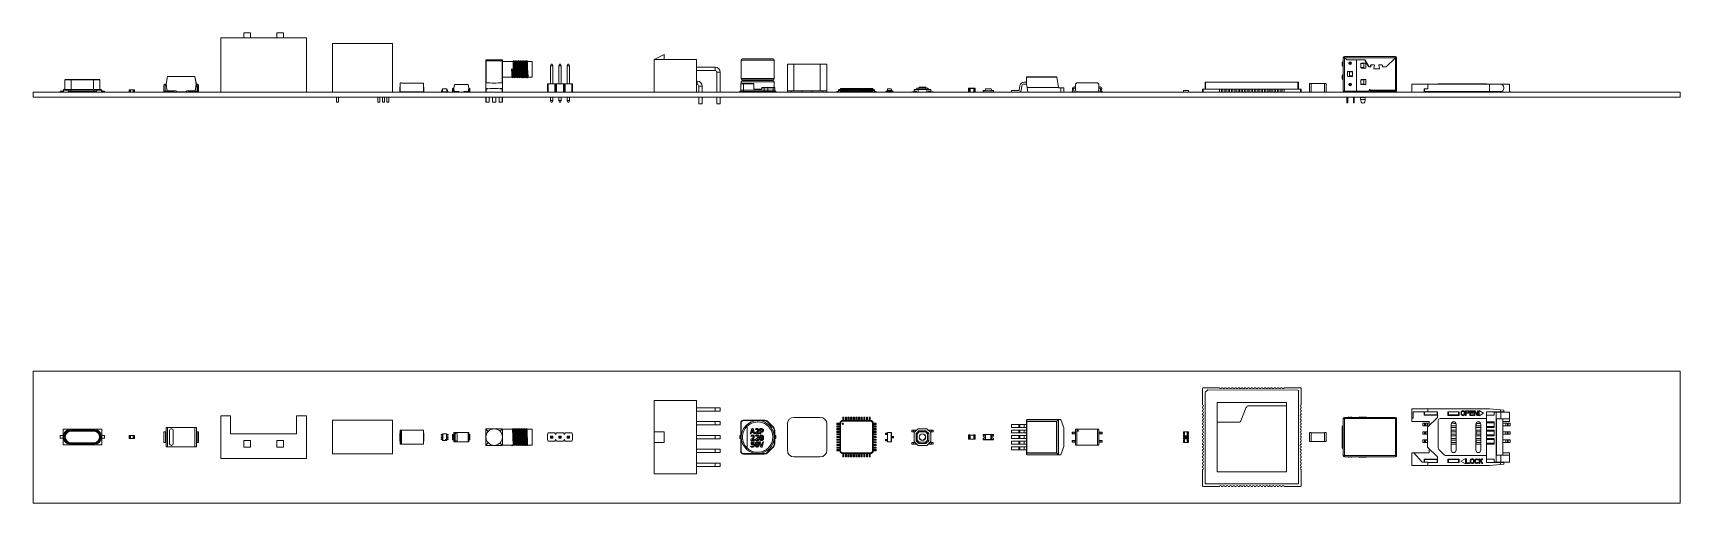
# Model space of a CAD drawing. Header units: millimetres. Extents: x 71 to 171, y 100 to 128.
import ezdxf

# ---------------------------------------------------------------- set-up
doc = ezdxf.new("R2010")
doc.units = ezdxf.units.MM

msp = doc.modelspace()

# ---------------------------------------------------------------- linework, layer by layer
at = {"color": 7, "linetype": 'Continuous', "lineweight": 15}
for p, q in [((83.56, 128.06), (83.56, 127.76)), ((83.56, 128.06), (83.96, 128.06)), ((83.96, 128.06), (83.96, 127.76)), ((85.56, 128.06), (85.96, 128.06)), ((85.56, 128.06), (85.56, 127.76)), ((85.96, 128.06), (85.96, 127.76)), ((82.16, 127.76), (82.16, 124.46)), ((82.16, 127.76), (87.36, 127.76)), ((87.36, 127.76), (87.36, 124.46)), ((88.94, 127.43), (88.94, 124.46)), ((88.94, 127.43), (92.58, 127.43)), ((92.58, 127.43), (92.58, 124.46)), ((98.26, 126.44), (98.26, 126.38)), ((98.26, 126.38), (98.4, 126.44)), ((98.26, 126.44), (98.4, 126.44)), ((98.26, 125.06), (98.26, 126.38)), ((98.28, 126.38), (99.24, 126.38)), ((98.28, 126.38), (98.28, 125.06)), ((98.4, 126.44), (99.11, 126.44)), ((99.11, 126.44), (99.25, 126.38)), ((99.11, 126.44), (99.26, 126.44)), ((99.24, 125.06), (99.24, 126.38)), ((99.26, 126.38), (99.26, 126.44)), ((99.26, 126.38), (99.26, 125.86)), ((99.89, 126.34), (99.26, 126.34)), ((99.99, 126.34), (99.97, 126.34)), ((100.09, 126.34), (100.07, 126.34)), ((100.19, 126.34), (100.17, 126.34)), ((100.29, 126.34), (100.27, 126.34)), ((100.39, 126.34), (100.37, 126.34)), ((100.49, 126.34), (100.47, 126.34)), ((100.59, 126.34), (100.57, 126.34)), ((100.69, 126.34), (100.67, 126.34)), ((101.06, 126.34), (100.77, 126.34)), ((101.06, 126.34), (101.06, 125.38)), ((102.18, 126.07), (102.22, 126.17)), ((102.18, 124.97), (102.18, 126.07)), ((102.31, 126.07), (102.18, 126.07)), ((102.22, 126.17), (102.27, 126.17)), ((102.31, 126.07), (102.27, 126.17)), ((102.31, 124.97), (102.31, 126.07)), ((102.69, 126.07), (102.73, 126.17)), ((102.69, 124.97), (102.69, 126.07)), ((102.82, 126.07), (102.69, 126.07)), ((102.73, 126.17), (102.78, 126.17)), ((102.82, 126.07), (102.78, 126.17)), ((102.82, 124.97), (102.82, 126.07)), ((103.2, 126.07), (103.24, 126.17)), ((103.2, 124.97), (103.2, 126.07)), ((103.33, 126.07), (103.2, 126.07)), ((103.24, 126.17), (103.29, 126.17)), ((103.33, 126.07), (103.29, 126.17)), ((103.33, 124.97), (103.33, 126.07)), ((108.48, 126.46), (109.08, 126.76)), ((108.48, 126.46), (108.48, 124.46)), ((108.48, 126.46), (111.04, 126.46)), ((109.08, 126.76), (109.08, 126.46)), ((111.04, 126.46), (111.04, 124.46)), ((113.76, 126.42), (113.76, 125.3)), ((113.84, 126.5), (113.84, 126.5)), ((114.12, 126.5), (113.84, 126.5)), ((114.12, 126.5), (113.84, 126.5)), ((114.12, 126.5), (114.12, 126.5)), ((115.76, 125.3), (115.76, 126.42)), ((116.56, 124.56), (116.56, 126.16)), ((116.56, 126.16), (116.96, 126.16)), ((116.96, 126.16), (116.96, 124.56)), ((116.96, 126.16), (118.56, 126.16)), ((118.56, 124.56), (118.56, 126.16)), ((118.56, 126.16), (118.96, 126.16)), ((118.96, 126.16), (118.96, 124.56)), ((150.39, 126.56), (150.31, 126.56)), ((150.31, 124.52), (150.31, 126.56)), ((150.31, 126.56), (150.31, 126.56)), ((150.37, 126.56), (150.37, 126.56)), ((150.39, 126.56), (150.37, 126.56)), ((153.47, 126.64), (150.39, 126.64)), ((150.39, 126.64), (150.39, 126.57)), ((150.39, 126.56), (150.39, 126.57)), ((150.39, 126.57), (150.4, 126.56)), ((150.39, 126.56), (150.4, 126.56)), ((150.39, 124.52), (150.39, 126.56)), ((153.47, 126.56), (150.4, 126.56)), ((150.4, 126.56), (150.52, 126.44)), ((150.4, 126.55), (150.52, 126.44)), ((151.6, 126.43), (150.54, 126.43)), ((150.54, 126.43), (151.11, 126.43)), ((151.11, 124.52), (151.11, 126.43)), ((151.11, 126.43), (151.6, 126.43)), ((151.38, 126.21), (151.56, 126.21)), ((151.38, 125.96), (151.38, 126.21)), ((151.38, 125.96), (151.38, 126.2)), ((151.41, 126.23), (151.65, 126.23)), ((151.56, 126.21), (151.56, 125.96)), ((151.62, 126.42), (151.85, 126.02)), ((151.86, 126.02), (151.63, 126.42)), ((151.68, 126.2), (151.68, 125.96)), ((151.97, 126), (151.88, 126)), ((151.88, 126), (151.98, 126)), ((151.97, 126.09), (151.97, 126)), ((151.98, 126), (151.98, 126.09)), ((152.18, 126.12), (152, 126.12)), ((152, 126.12), (152.18, 126.12)), ((152.18, 126), (152.16, 125.92)), ((152.17, 125.92), (152.19, 126)), ((152.21, 126.09), (152.18, 126)), ((152.19, 126), (152.21, 126.09)), ((152.46, 126.09), (152.5, 125.92)), ((152.48, 126), (152.46, 126.09)), ((152.5, 125.92), (152.48, 126)), ((152.66, 126.12), (152.49, 126.12)), ((152.49, 126.12), (152.66, 126.12)), ((152.69, 126), (152.69, 126.09)), ((152.69, 126.09), (152.69, 126)), ((152.9, 126), (152.69, 126)), ((152.69, 126), (152.9, 126)), ((153.47, 126.56), (152.92, 126.01)), ((152.92, 126.01), (153.47, 126.55)), ((153.47, 126.59), (153.47, 126.64)), ((153.47, 126.57), (153.47, 126.59)), ((153.47, 126.59), (153.47, 126.58)), ((153.47, 126.56), (153.47, 124.6)), ((153.49, 126.56), (153.48, 126.56)), ((153.55, 126.56), (153.49, 126.56)), ((153.55, 126.56), (153.55, 124.6)), ((72.7, 125.21), (72.7, 124.63)), ((72.72, 125.23), (73.08, 125.23)), ((73.08, 125.21), (73.08, 125.23)), ((73.08, 125.23), (74.44, 125.23)), ((73.08, 125.21), (73.08, 124.63)), ((74.44, 125.21), (73.08, 125.21)), ((74.44, 125.23), (74.44, 125.21)), ((74.44, 125.23), (74.8, 125.23)), ((74.44, 125.21), (74.44, 124.63)), ((74.82, 124.63), (74.82, 125.21)), ((78.93, 125.42), (78.84, 124.95)), ((78.84, 124.95), (78.92, 125.42)), ((78.93, 125.42), (80.59, 125.42)), ((78.93, 125.42), (80.59, 125.42)), ((79.05, 125.43), (79.05, 125.42)), ((79.05, 125.43), (79.14, 125.43)), ((79.14, 125.42), (79.14, 125.43)), ((79.14, 125.43), (79.18, 125.43)), ((79.18, 125.43), (79.18, 125.42)), ((79.18, 125.43), (79.27, 125.43)), ((79.27, 125.43), (79.27, 125.42)), ((80.67, 124.95), (80.59, 125.42)), ((80.59, 125.42), (80.68, 124.95)), ((93.06, 125.02), (93.06, 124.49)), ((93.06, 125.02), (93.08, 125.02)), ((93.08, 125.03), (93.08, 125.02)), ((93.08, 125.03), (93.14, 125.03)), ((93.14, 125.03), (93.14, 125.02)), ((93.14, 125.02), (94.46, 125.02)), ((94.46, 125.02), (94.46, 124.49)), ((98.26, 125.06), (98.26, 125.02)), ((98.26, 125.02), (98.26, 124.7)), ((99.26, 125.86), (99.26, 125.06)), ((99.26, 125.38), (99.84, 125.38)), ((99.26, 125.06), (99.26, 125.02)), ((99.26, 124.7), (99.26, 125.02)), ((99.86, 125.86), (99.82, 125.86)), ((99.9, 125.86), (99.86, 125.86)), ((99.92, 125.38), (99.94, 125.38)), ((100.02, 125.38), (100.04, 125.38)), ((100.12, 125.38), (100.14, 125.38)), ((100.22, 125.38), (100.24, 125.38)), ((100.32, 125.38), (100.34, 125.38)), ((100.42, 125.38), (100.44, 125.38)), ((100.52, 125.38), (100.54, 125.38)), ((100.62, 125.38), (100.64, 125.38)), ((100.74, 125.38), (100.78, 125.34)), ((100.78, 125.34), (100.82, 125.38)), ((100.86, 125.38), (101.06, 125.38)), ((112.18, 125.98), (111.04, 125.98)), ((112.18, 125.78), (111.04, 125.78)), ((111.08, 125.14), (111.04, 125.14)), ((111.08, 124.94), (111.08, 125.14)), ((112.18, 125.78), (112.18, 125.98)), ((112.28, 125.68), (112.28, 124.46)), ((112.28, 125.68), (112.48, 125.68)), ((112.48, 125.68), (112.48, 124.46)), ((113.76, 125.1), (113.76, 125)), ((113.84, 125.22), (113.84, 125.18)), ((113.84, 125.22), (115.68, 125.22)), ((113.84, 125.18), (115.68, 125.18)), ((113.89, 125), (113.89, 124.97)), ((114.52, 125), (113.89, 125)), ((114.52, 124.97), (114.52, 125)), ((115.68, 125.18), (115.68, 125.22)), ((115.76, 124.76), (115.76, 125.1)), ((131.08, 125.07), (130.93, 125.07)), ((131.1, 125.4), (131.08, 125.38)), ((131.08, 124.96), (131.08, 125.38)), ((131.08, 125.38), (131.08, 125.38)), ((132.91, 125.38), (131.08, 125.38)), ((131.1, 125.4), (132.89, 125.4)), ((132.91, 125.38), (132.89, 125.4)), ((133.01, 124.75), (132.91, 125.38)), ((134.14, 125.03), (134.06, 124.95)), ((134.14, 125.03), (135.38, 125.03)), ((135.46, 124.95), (135.38, 125.03)), ((141.92, 124.66), (141.92, 125.07)), ((141.92, 125.07), (141.95, 125.07)), ((141.95, 125.07), (141.95, 124.66)), ((141.95, 125.07), (147.56, 125.07)), ((147.56, 124.66), (147.56, 125.07)), ((147.56, 125.07), (147.59, 125.07)), ((147.59, 125.07), (147.59, 124.66)), ((148.36, 125), (148.25, 125)), ((148.25, 124.73), (148.25, 125)), ((148.36, 124.73), (148.36, 125)), ((149.27, 125), (149.16, 125)), ((149.16, 125), (149.16, 124.46)), ((149.27, 125), (149.27, 124.46)), ((150.57, 125.46), (150.57, 125.7)), ((150.6, 125.73), (150.84, 125.73)), ((150.84, 125.43), (150.6, 125.43)), ((150.69, 125.71), (150.87, 125.71)), ((150.69, 125.46), (150.69, 125.71)), ((150.87, 125.46), (150.69, 125.46)), ((150.87, 125.46), (150.87, 125.71)), ((150.87, 125.7), (150.87, 125.46)), ((151.56, 125.96), (151.38, 125.96)), ((151.38, 125.21), (151.56, 125.21)), ((151.38, 125.21), (151.38, 124.96)), ((151.38, 124.96), (151.38, 125.2)), ((151.65, 125.93), (151.41, 125.93)), ((151.41, 125.23), (151.65, 125.23)), ((151.56, 125.21), (151.56, 124.96)), ((151.68, 125.2), (151.68, 124.96)), ((152.48, 125.88), (152.19, 125.88)), ((152.19, 125.88), (152.48, 125.88)), ((70.76, 124.46), (70.76, 124.16)), ((70.76, 124.46), (170.76, 124.46)), ((70.76, 124.16), (170.76, 124.16)), ((72.4, 124.46), (72.4, 124.52)), ((72.4, 124.52), (72.59, 124.52)), ((72.59, 124.46), (72.59, 124.6)), ((72.59, 124.6), (72.61, 124.6)), ((72.61, 124.6), (72.61, 124.46)), ((72.89, 124.6), (72.61, 124.6)), ((72.62, 124.61), (72.62, 124.6)), ((72.64, 124.63), (73.05, 124.63)), ((72.89, 124.6), (72.89, 124.53)), ((72.89, 124.53), (74.63, 124.53)), ((73.05, 124.61), (73.05, 124.63)), ((73.05, 124.63), (74.46, 124.63)), ((73.05, 124.61), (73.05, 124.53)), ((74.46, 124.61), (73.05, 124.61)), ((74.46, 124.63), (74.46, 124.61)), ((74.46, 124.63), (74.88, 124.63)), ((74.46, 124.61), (74.46, 124.53)), ((74.63, 124.6), (74.63, 124.53)), ((74.63, 124.6), (74.91, 124.6)), ((74.9, 124.6), (74.9, 124.61)), ((74.91, 124.46), (74.91, 124.6)), ((74.91, 124.6), (74.93, 124.6)), ((74.93, 124.6), (74.93, 124.46)), ((75.11, 124.52), (74.93, 124.52)), ((75.11, 124.46), (75.11, 124.52)), ((76.61, 124.62), (76.6, 124.61)), ((76.6, 124.61), (76.61, 124.62)), ((76.6, 124.47), (76.6, 124.61)), ((76.61, 124.46), (76.6, 124.47)), ((76.6, 124.47), (76.61, 124.47)), ((76.61, 124.62), (76.61, 124.47)), ((76.66, 124.62), (76.61, 124.62)), ((76.61, 124.62), (76.61, 124.62)), ((76.61, 124.62), (76.66, 124.62)), ((76.61, 124.47), (76.66, 124.47)), ((76.61, 124.46), (76.61, 124.47)), ((76.66, 124.47), (76.66, 124.62)), ((76.67, 124.62), (76.66, 124.62)), ((76.66, 124.62), (76.66, 124.62)), ((76.67, 124.47), (76.66, 124.47)), ((76.66, 124.46), (76.66, 124.47)), ((76.67, 124.62), (76.67, 124.47)), ((76.67, 124.62), (76.67, 124.62)), ((76.67, 124.62), (76.67, 124.62)), ((76.67, 124.62), (76.67, 124.62)), ((76.85, 124.62), (76.67, 124.62)), ((76.67, 124.47), (76.67, 124.46)), ((76.67, 124.46), (76.67, 124.46)), ((76.67, 124.46), (76.67, 124.46)), ((76.67, 124.46), (76.85, 124.46)), ((76.85, 124.47), (76.85, 124.62)), ((76.85, 124.62), (76.85, 124.62)), ((76.85, 124.62), (76.85, 124.47)), ((76.9, 124.62), (76.85, 124.62)), ((76.85, 124.62), (76.85, 124.62)), ((76.85, 124.62), (76.85, 124.62)), ((76.85, 124.62), (76.85, 124.62)), ((76.85, 124.62), (76.85, 124.62)), ((76.85, 124.62), (76.9, 124.62)), ((76.85, 124.46), (76.85, 124.47)), ((76.85, 124.47), (76.85, 124.47)), ((76.85, 124.47), (76.85, 124.46)), ((76.85, 124.47), (76.9, 124.47)), ((76.85, 124.46), (76.85, 124.46)), ((76.85, 124.46), (76.85, 124.46)), ((76.9, 124.47), (76.9, 124.62)), ((76.92, 124.61), (76.9, 124.62)), ((76.9, 124.62), (76.92, 124.61)), ((76.9, 124.62), (76.9, 124.62)), ((76.9, 124.47), (76.92, 124.47)), ((76.9, 124.47), (76.9, 124.46)), ((76.92, 124.47), (76.9, 124.46)), ((76.92, 124.61), (76.92, 124.47)), ((78.7, 124.85), (78.7, 124.56)), ((78.7, 124.56), (78.7, 124.85)), ((78.7, 124.85), (78.7, 124.85)), ((78.7, 124.56), (78.7, 124.56)), ((78.78, 124.56), (78.78, 124.85)), ((78.78, 124.85), (78.78, 124.85)), ((78.78, 124.85), (78.78, 124.56)), ((78.78, 124.56), (78.78, 124.56)), ((78.8, 124.95), (78.8, 124.95)), ((78.85, 124.87), (78.8, 124.87)), ((78.8, 124.87), (78.8, 124.87)), ((79.3, 124.54), (78.8, 124.54)), ((78.8, 124.54), (78.8, 124.54)), ((79.3, 124.54), (78.8, 124.54)), ((78.8, 124.47), (79.3, 124.47)), ((78.8, 124.47), (78.8, 124.46)), ((78.84, 124.95), (78.91, 124.56)), ((78.84, 124.95), (78.84, 124.95)), ((78.91, 124.56), (78.84, 124.95)), ((78.91, 124.56), (79.44, 124.56)), ((79.44, 124.55), (78.91, 124.55)), ((79.3, 124.47), (79.3, 124.54)), ((79.31, 124.54), (79.31, 124.47)), ((79.44, 124.56), (79.56, 124.48)), ((79.44, 124.56), (79.44, 124.55)), ((79.44, 124.56), (79.44, 124.55)), ((79.56, 124.48), (79.44, 124.55)), ((79.56, 124.48), (80, 124.48)), ((79.56, 124.48), (79.56, 124.48)), ((80, 124.48), (79.56, 124.48)), ((80, 124.48), (80.11, 124.56)), ((80.11, 124.55), (80.01, 124.48)), ((80.11, 124.56), (80.11, 124.55)), ((80.12, 124.56), (80.6, 124.56)), ((80.12, 124.56), (80.12, 124.55)), ((80.6, 124.55), (80.12, 124.55)), ((80.2, 124.47), (80.2, 124.54)), ((80.21, 124.54), (80.21, 124.47)), ((80.72, 124.54), (80.21, 124.54)), ((80.72, 124.54), (80.21, 124.54)), ((80.21, 124.47), (80.72, 124.47)), ((80.6, 124.56), (80.67, 124.95)), ((80.6, 124.56), (80.68, 124.95)), ((80.72, 124.87), (80.66, 124.87)), ((80.67, 124.95), (80.68, 124.95)), ((80.72, 124.95), (80.72, 124.95)), ((80.72, 124.87), (80.72, 124.87)), ((80.72, 124.54), (80.72, 124.54)), ((80.72, 124.47), (80.72, 124.46)), ((80.73, 124.56), (80.73, 124.85)), ((80.73, 124.85), (80.74, 124.85)), ((80.73, 124.56), (80.74, 124.56)), ((80.74, 124.85), (80.74, 124.56)), ((80.81, 124.56), (80.81, 124.85)), ((80.81, 124.85), (80.81, 124.85)), ((80.81, 124.85), (80.81, 124.56)), ((80.81, 124.56), (80.81, 124.56)), ((89.18, 124.16), (89.18, 123.86)), ((89.3, 123.86), (89.3, 124.16)), ((91.69, 124.16), (91.69, 123.86)), ((91.81, 123.86), (91.81, 124.16)), ((91.97, 124.16), (91.97, 123.86)), ((92.09, 123.86), (92.09, 124.16)), ((92.25, 124.16), (92.25, 123.86)), ((92.37, 123.86), (92.37, 124.16)), ((93.03, 124.75), (93.03, 124.48)), ((93.06, 124.77), (93.04, 124.77)), ((93.06, 124.75), (93.05, 124.75)), ((93.05, 124.75), (93.05, 124.48)), ((93.05, 124.48), (93.29, 124.48)), ((93.06, 124.49), (93.31, 124.49)), ((93.29, 124.46), (93.29, 124.48)), ((93.31, 124.48), (93.31, 124.49)), ((94.21, 124.48), (93.31, 124.48)), ((94.21, 124.49), (94.46, 124.49)), ((94.21, 124.48), (94.21, 124.49)), ((94.23, 124.46), (94.23, 124.48)), ((94.47, 124.48), (94.23, 124.48)), ((94.46, 124.77), (94.47, 124.77)), ((94.46, 124.75), (94.47, 124.75)), ((94.47, 124.75), (94.47, 124.48)), ((94.49, 124.75), (94.49, 124.48)), ((95.55, 124.46), (95.55, 124.49)), ((95.55, 124.49), (95.55, 124.49)), ((95.58, 124.6), (95.56, 124.5)), ((95.61, 124.6), (95.59, 124.48)), ((95.64, 124.68), (95.63, 124.66)), ((95.63, 124.66), (95.63, 124.58)), ((95.63, 124.64), (95.63, 124.64)), ((95.63, 124.61), (95.63, 124.61)), ((95.63, 124.58), (95.65, 124.49)), ((95.64, 124.68), (95.86, 124.68)), ((95.65, 124.49), (95.86, 124.49)), ((95.88, 124.66), (95.86, 124.68)), ((95.86, 124.49), (95.88, 124.58)), ((95.88, 124.66), (95.88, 124.58)), ((95.88, 124.64), (95.88, 124.64)), ((95.88, 124.61), (95.88, 124.61)), ((95.9, 124.6), (95.93, 124.48)), ((95.93, 124.6), (95.95, 124.5)), ((95.96, 124.49), (95.97, 124.49)), ((95.97, 124.46), (95.97, 124.49)), ((96.23, 124.66), (96.23, 124.51)), ((96.23, 124.51), (96.23, 124.66)), ((96.23, 124.66), (96.23, 124.66)), ((96.23, 124.51), (96.23, 124.51)), ((96.27, 124.51), (96.27, 124.66)), ((96.27, 124.66), (96.27, 124.66)), ((96.27, 124.66), (96.27, 124.51)), ((96.27, 124.51), (96.27, 124.51)), ((96.28, 124.7), (96.28, 124.71)), ((96.3, 124.67), (96.28, 124.67)), ((96.28, 124.67), (96.28, 124.67)), ((96.28, 124.5), (96.28, 124.5)), ((96.53, 124.5), (96.28, 124.5)), ((96.53, 124.5), (96.28, 124.5)), ((96.28, 124.46), (96.53, 124.46)), ((96.28, 124.46), (96.28, 124.46)), ((96.34, 124.94), (96.3, 124.71)), ((96.3, 124.71), (96.34, 124.94)), ((96.3, 124.71), (96.33, 124.51)), ((96.3, 124.71), (96.3, 124.71)), ((96.33, 124.51), (96.3, 124.71)), ((96.33, 124.51), (96.6, 124.51)), ((96.6, 124.51), (96.33, 124.51)), ((96.34, 124.94), (97.17, 124.94)), ((96.34, 124.94), (97.17, 124.94)), ((96.4, 124.94), (96.4, 124.94)), ((96.4, 124.94), (96.45, 124.94)), ((96.45, 124.94), (96.45, 124.94)), ((96.45, 124.94), (96.47, 124.94)), ((96.47, 124.94), (96.47, 124.94)), ((96.47, 124.94), (96.51, 124.94)), ((96.51, 124.94), (96.51, 124.94)), ((96.53, 124.46), (96.53, 124.5)), ((96.53, 124.5), (96.53, 124.46)), ((96.6, 124.51), (96.66, 124.47)), ((96.6, 124.51), (96.6, 124.51)), ((96.6, 124.51), (96.6, 124.51)), ((96.66, 124.47), (96.6, 124.51)), ((96.66, 124.47), (96.88, 124.47)), ((96.66, 124.47), (96.66, 124.47)), ((96.88, 124.47), (96.66, 124.47)), ((96.88, 124.47), (96.93, 124.51)), ((96.93, 124.51), (96.88, 124.47)), ((96.93, 124.51), (96.93, 124.51)), ((96.94, 124.51), (97.18, 124.51)), ((96.94, 124.51), (96.94, 124.51)), ((97.18, 124.51), (96.94, 124.51)), ((96.98, 124.5), (96.98, 124.46)), ((97.24, 124.5), (96.98, 124.5)), ((96.98, 124.46), (96.98, 124.5)), ((97.24, 124.5), (96.98, 124.5)), ((96.98, 124.46), (97.24, 124.46)), ((97.21, 124.71), (97.17, 124.94)), ((97.17, 124.94), (97.22, 124.71)), ((97.18, 124.51), (97.21, 124.71)), ((97.18, 124.51), (97.22, 124.71)), ((97.21, 124.71), (97.22, 124.71)), ((97.24, 124.67), (97.21, 124.67)), ((97.24, 124.7), (97.24, 124.71)), ((97.24, 124.67), (97.24, 124.67)), ((97.24, 124.51), (97.24, 124.66)), ((97.24, 124.66), (97.25, 124.66)), ((97.24, 124.51), (97.25, 124.51)), ((97.24, 124.5), (97.24, 124.5)), ((97.24, 124.46), (97.24, 124.46)), ((97.25, 124.66), (97.25, 124.51)), ((97.28, 124.51), (97.28, 124.66)), ((97.28, 124.66), (97.28, 124.66)), ((97.28, 124.66), (97.28, 124.51)), ((97.28, 124.51), (97.28, 124.51)), ((98.26, 124.66), (98.26, 124.7)), ((98.26, 124.46), (98.26, 124.66)), ((98.26, 123.86), (98.26, 124.16)), ((98.28, 124.66), (98.28, 124.46)), ((98.46, 123.86), (98.46, 124.16)), ((98.66, 123.86), (98.66, 124.16)), ((98.86, 123.86), (98.86, 124.16)), ((99.06, 123.86), (99.06, 124.16)), ((99.24, 124.46), (99.24, 124.66)), ((99.26, 124.66), (99.26, 124.7)), ((99.26, 124.66), (99.26, 124.46)), ((99.26, 124.16), (99.26, 123.86)), ((101.99, 124.97), (101.99, 124.54)), ((101.99, 124.97), (102.04, 124.97)), ((101.99, 124.54), (102.01, 124.54)), ((102.01, 124.54), (102.01, 124.46)), ((102.04, 124.46), (102.04, 124.97)), ((102.04, 124.97), (102.45, 124.97)), ((102.18, 123.96), (102.18, 124.16)), ((102.31, 123.96), (102.31, 124.16)), ((102.45, 124.46), (102.45, 124.97)), ((102.45, 124.97), (102.5, 124.97)), ((102.49, 124.46), (102.49, 124.54)), ((102.49, 124.54), (102.5, 124.54)), ((102.5, 124.54), (102.5, 124.97)), ((102.5, 124.97), (102.55, 124.97)), ((102.5, 124.54), (102.51, 124.54)), ((102.51, 124.54), (102.51, 124.46)), ((102.55, 124.46), (102.55, 124.97)), ((102.55, 124.97), (102.96, 124.97)), ((102.69, 123.96), (102.69, 124.16)), ((102.82, 123.96), (102.82, 124.16)), ((102.96, 124.46), (102.96, 124.97)), ((102.96, 124.97), (103.01, 124.97)), ((103, 124.46), (103, 124.54)), ((103, 124.54), (103.01, 124.54)), ((103.01, 124.54), (103.01, 124.97)), ((103.01, 124.97), (103.06, 124.97)), ((103.01, 124.54), (103.02, 124.54)), ((103.02, 124.54), (103.02, 124.46)), ((103.06, 124.46), (103.06, 124.97)), ((103.06, 124.97), (103.47, 124.97)), ((103.2, 123.96), (103.2, 124.16)), ((103.33, 123.96), (103.33, 124.16)), ((103.47, 124.46), (103.47, 124.97)), ((103.47, 124.97), (103.52, 124.97)), ((103.51, 124.46), (103.51, 124.54)), ((103.51, 124.54), (103.52, 124.54)), ((103.52, 124.54), (103.52, 124.97)), ((111.08, 124.94), (111.04, 124.94)), ((111.18, 124.84), (111.38, 124.84)), ((111.18, 124.84), (111.18, 124.46)), ((111.18, 124.16), (111.18, 123.76)), ((111.38, 124.84), (111.38, 124.46)), ((111.38, 124.16), (111.38, 123.76)), ((112.28, 124.16), (112.28, 123.76)), ((112.48, 124.16), (112.48, 123.76)), ((113.67, 124.53), (113.73, 124.54)), ((113.67, 124.47), (113.67, 124.53)), ((114.04, 124.5), (113.67, 124.47)), ((113.89, 124.97), (113.73, 124.97)), ((113.73, 124.97), (113.73, 124.5)), ((113.73, 124.5), (113.89, 124.5)), ((113.76, 124.6), (115.76, 124.6)), ((113.89, 124.5), (113.89, 124.97)), ((113.89, 124.97), (114.52, 124.97)), ((115.16, 124.5), (113.89, 124.5)), ((114.04, 124.5), (114.04, 124.46)), ((114.28, 124.46), (114.28, 124.5)), ((114.52, 124.97), (114.52, 124.66)), ((114.52, 124.66), (115, 124.66)), ((115.16, 124.76), (115, 124.76)), ((115, 124.76), (115, 124.73)), ((115, 124.66), (115, 124.73)), ((115, 124.73), (115.16, 124.73)), ((115.16, 124.73), (115.16, 124.76)), ((115.37, 124.73), (115.16, 124.73)), ((115.16, 124.73), (115.16, 124.5)), ((115.37, 124.5), (115.16, 124.5)), ((115.24, 124.5), (115.24, 124.46)), ((115.68, 124.76), (115.35, 124.76)), ((115.37, 124.5), (115.37, 124.73)), ((115.37, 124.73), (115.7, 124.73)), ((115.7, 124.5), (115.37, 124.5)), ((115.48, 124.46), (115.48, 124.5)), ((115.85, 124.47), (115.48, 124.5)), ((115.7, 124.73), (115.7, 124.5)), ((115.79, 124.73), (115.7, 124.73)), ((115.79, 124.5), (115.7, 124.5)), ((115.79, 124.5), (115.79, 124.73)), ((115.79, 124.54), (115.85, 124.53)), ((115.85, 124.53), (115.85, 124.47)), ((116.96, 124.56), (116.56, 124.56)), ((116.56, 124.46), (116.56, 124.56)), ((116.79, 124.46), (116.79, 124.56)), ((116.96, 124.56), (117.46, 124.56)), ((117.46, 124.56), (118.06, 124.56)), ((117.46, 124.46), (117.46, 124.56)), ((118.06, 124.56), (118.56, 124.56)), ((118.06, 124.46), (118.06, 124.56)), ((118.96, 124.56), (118.56, 124.56)), ((118.72, 124.56), (118.72, 124.46)), ((118.96, 124.46), (118.96, 124.56)), ((119.56, 124.5), (119.56, 124.46)), ((119.62, 124.5), (119.56, 124.5)), ((119.66, 124.59), (119.64, 124.51)), ((119.7, 124.58), (119.68, 124.51)), ((119.76, 124.64), (119.73, 124.64)), ((119.76, 124.6), (119.73, 124.6)), ((119.76, 124.64), (119.79, 124.7)), ((119.86, 124.64), (119.76, 124.64)), ((119.76, 124.58), (119.76, 124.64)), ((119.76, 124.58), (119.86, 124.58)), ((119.78, 124.5), (119.76, 124.58)), ((119.86, 124.5), (119.78, 124.5)), ((119.79, 124.7), (119.87, 124.7)), ((119.86, 124.64), (119.87, 124.7)), ((119.86, 124.64), (119.86, 124.58)), ((121.66, 124.64), (119.86, 124.64)), ((119.86, 124.58), (119.92, 124.58)), ((119.86, 124.5), (119.86, 124.58)), ((119.92, 124.5), (119.86, 124.5)), ((119.87, 124.7), (121.64, 124.7)), ((119.92, 124.64), (119.99, 124.64)), ((119.92, 124.64), (119.92, 124.59)), ((119.92, 124.59), (119.99, 124.59)), ((119.92, 124.59), (119.92, 124.51)), ((119.92, 124.51), (119.99, 124.51)), ((119.92, 124.51), (119.92, 124.5)), ((119.92, 124.5), (119.92, 124.46)), ((119.92, 124.5), (119.99, 124.5)), ((119.99, 124.64), (119.99, 124.59)), ((119.99, 124.59), (119.99, 124.51)), ((119.99, 124.58), (120.08, 124.58)), ((119.99, 124.51), (119.99, 124.5)), ((119.99, 124.5), (119.99, 124.46)), ((120.08, 124.5), (119.99, 124.5)), ((120.08, 124.64), (120.15, 124.64)), ((120.08, 124.64), (120.08, 124.59)), ((120.08, 124.59), (120.15, 124.59)), ((120.08, 124.59), (120.08, 124.51)), ((120.08, 124.51), (120.15, 124.51)), ((120.08, 124.51), (120.08, 124.5)), ((120.08, 124.5), (120.15, 124.5)), ((120.08, 124.5), (120.08, 124.46)), ((120.15, 124.64), (120.15, 124.59)), ((120.15, 124.59), (120.15, 124.51)), ((120.15, 124.58), (120.24, 124.58)), ((120.15, 124.51), (120.15, 124.5)), ((120.15, 124.5), (120.15, 124.46)), ((120.24, 124.5), (120.15, 124.5)), ((120.24, 124.64), (120.31, 124.64)), ((120.24, 124.64), (120.24, 124.59)), ((120.24, 124.59), (120.31, 124.59)), ((120.24, 124.59), (120.24, 124.51)), ((120.24, 124.51), (120.31, 124.51)), ((120.24, 124.51), (120.24, 124.5)), ((120.24, 124.5), (120.24, 124.46)), ((120.24, 124.5), (120.31, 124.5)), ((120.31, 124.64), (120.31, 124.59)), ((120.31, 124.59), (120.31, 124.51)), ((120.31, 124.58), (120.4, 124.58)), ((120.31, 124.51), (120.31, 124.5)), ((120.31, 124.5), (120.31, 124.46)), ((120.4, 124.5), (120.31, 124.5)), ((120.4, 124.64), (120.47, 124.64)), ((120.4, 124.64), (120.4, 124.59)), ((120.4, 124.59), (120.47, 124.59)), ((120.4, 124.59), (120.4, 124.51)), ((120.4, 124.51), (120.47, 124.51)), ((120.4, 124.51), (120.4, 124.5)), ((120.4, 124.5), (120.4, 124.46)), ((120.4, 124.5), (120.47, 124.5)), ((120.47, 124.64), (120.47, 124.59)), ((120.47, 124.59), (120.47, 124.51)), ((120.47, 124.58), (120.56, 124.58)), ((120.47, 124.51), (120.47, 124.5)), ((120.47, 124.5), (120.47, 124.46)), ((120.56, 124.5), (120.47, 124.5)), ((120.56, 124.64), (120.63, 124.64)), ((120.56, 124.64), (120.56, 124.59)), ((120.56, 124.59), (120.63, 124.59)), ((120.56, 124.59), (120.56, 124.51)), ((120.56, 124.51), (120.63, 124.51)), ((120.56, 124.51), (120.56, 124.5)), ((120.56, 124.5), (120.56, 124.46)), ((120.56, 124.5), (120.63, 124.5)), ((120.63, 124.64), (120.63, 124.59)), ((120.63, 124.59), (120.63, 124.51)), ((120.63, 124.58), (120.72, 124.58)), ((120.63, 124.51), (120.63, 124.5)), ((120.63, 124.5), (120.63, 124.46)), ((120.72, 124.5), (120.63, 124.5)), ((120.72, 124.64), (120.79, 124.64)), ((120.72, 124.64), (120.72, 124.59)), ((120.72, 124.59), (120.79, 124.59)), ((120.72, 124.59), (120.72, 124.51)), ((120.72, 124.51), (120.79, 124.51)), ((120.72, 124.51), (120.72, 124.5)), ((120.72, 124.5), (120.72, 124.46)), ((120.72, 124.5), (120.79, 124.5)), ((120.79, 124.64), (120.79, 124.59)), ((120.79, 124.59), (120.79, 124.51)), ((120.79, 124.58), (120.88, 124.58)), ((120.79, 124.51), (120.79, 124.5)), ((120.79, 124.5), (120.79, 124.46)), ((120.88, 124.5), (120.79, 124.5)), ((120.88, 124.64), (120.95, 124.64)), ((120.88, 124.64), (120.88, 124.59)), ((120.88, 124.59), (120.95, 124.59)), ((120.88, 124.59), (120.88, 124.51)), ((120.88, 124.51), (120.95, 124.51)), ((120.88, 124.51), (120.88, 124.5)), ((120.88, 124.5), (120.95, 124.5)), ((120.88, 124.5), (120.88, 124.46)), ((120.95, 124.64), (120.95, 124.59)), ((120.95, 124.59), (120.95, 124.51)), ((120.95, 124.58), (121.04, 124.58)), ((120.95, 124.51), (120.95, 124.5)), ((120.95, 124.5), (120.95, 124.46)), ((121.04, 124.5), (120.95, 124.5)), ((121.04, 124.64), (121.11, 124.64)), ((121.04, 124.64), (121.04, 124.59)), ((121.04, 124.59), (121.11, 124.59)), ((121.04, 124.59), (121.04, 124.51)), ((121.04, 124.51), (121.11, 124.51)), ((121.04, 124.51), (121.04, 124.5)), ((121.04, 124.5), (121.11, 124.5)), ((121.04, 124.5), (121.04, 124.46)), ((121.11, 124.64), (121.11, 124.59)), ((121.11, 124.59), (121.11, 124.51)), ((121.11, 124.58), (121.2, 124.58)), ((121.11, 124.51), (121.11, 124.5)), ((121.11, 124.5), (121.11, 124.46)), ((121.2, 124.5), (121.11, 124.5)), ((121.2, 124.64), (121.27, 124.64)), ((121.2, 124.64), (121.2, 124.59)), ((121.2, 124.59), (121.27, 124.59)), ((121.2, 124.59), (121.2, 124.51)), ((121.2, 124.51), (121.27, 124.51)), ((121.2, 124.51), (121.2, 124.5)), ((121.2, 124.5), (121.27, 124.5)), ((121.2, 124.5), (121.2, 124.46)), ((121.27, 124.64), (121.27, 124.59)), ((121.27, 124.59), (121.27, 124.51)), ((121.27, 124.58), (121.36, 124.58)), ((121.27, 124.51), (121.27, 124.5)), ((121.27, 124.5), (121.27, 124.46)), ((121.36, 124.5), (121.27, 124.5)), ((121.36, 124.64), (121.43, 124.64)), ((121.36, 124.64), (121.36, 124.59)), ((121.36, 124.59), (121.43, 124.59)), ((121.36, 124.59), (121.36, 124.51)), ((121.36, 124.51), (121.43, 124.51)), ((121.36, 124.51), (121.36, 124.5)), ((121.36, 124.5), (121.36, 124.46)), ((121.36, 124.5), (121.43, 124.5)), ((121.43, 124.64), (121.43, 124.59)), ((121.43, 124.59), (121.43, 124.51)), ((121.43, 124.58), (121.52, 124.58)), ((121.43, 124.51), (121.43, 124.5)), ((121.43, 124.5), (121.43, 124.46)), ((121.52, 124.5), (121.43, 124.5)), ((121.52, 124.64), (121.59, 124.64)), ((121.52, 124.64), (121.52, 124.59)), ((121.52, 124.59), (121.59, 124.59)), ((121.52, 124.59), (121.52, 124.51)), ((121.52, 124.51), (121.59, 124.51)), ((121.52, 124.51), (121.52, 124.5)), ((121.52, 124.5), (121.59, 124.5)), ((121.52, 124.5), (121.52, 124.46)), ((121.59, 124.64), (121.59, 124.59)), ((121.59, 124.59), (121.59, 124.51)), ((121.59, 124.58), (121.66, 124.58)), ((121.59, 124.51), (121.59, 124.5)), ((121.59, 124.5), (121.59, 124.46)), ((121.65, 124.5), (121.59, 124.5)), ((121.66, 124.64), (121.64, 124.7)), ((121.64, 124.7), (121.72, 124.7)), ((121.65, 124.5), (121.66, 124.58)), ((121.74, 124.5), (121.65, 124.5)), ((121.66, 124.58), (121.66, 124.64)), ((121.76, 124.64), (121.66, 124.64)), ((121.66, 124.58), (121.76, 124.58)), ((121.72, 124.7), (121.76, 124.64)), ((121.76, 124.58), (121.74, 124.5)), ((121.76, 124.64), (121.76, 124.58)), ((121.76, 124.64), (121.78, 124.64)), ((121.76, 124.6), (121.78, 124.6)), ((121.82, 124.58), (121.84, 124.51)), ((121.85, 124.59), (121.87, 124.51)), ((121.89, 124.5), (121.96, 124.5)), ((121.96, 124.5), (121.96, 124.46)), ((122.52, 124.46), (122.52, 124.49)), ((122.55, 124.49), (122.52, 124.49)), ((122.55, 124.52), (122.55, 124.5)), ((122.58, 124.52), (122.58, 124.49)), ((122.63, 124.57), (122.61, 124.57)), ((122.63, 124.54), (122.61, 124.54)), ((122.63, 124.58), (122.64, 124.68)), ((122.89, 124.58), (122.63, 124.58)), ((122.63, 124.58), (122.63, 124.53)), ((122.63, 124.53), (122.89, 124.53)), ((122.64, 124.48), (122.63, 124.53)), ((122.64, 124.68), (122.87, 124.68)), ((122.87, 124.48), (122.64, 124.48)), ((122.87, 124.68), (122.89, 124.58)), ((122.89, 124.53), (122.87, 124.48)), ((122.89, 124.58), (122.89, 124.53)), ((122.89, 124.57), (122.9, 124.57)), ((122.89, 124.54), (122.9, 124.54)), ((122.93, 124.52), (122.94, 124.49)), ((122.96, 124.52), (122.97, 124.49)), ((122.97, 124.49), (123, 124.49)), ((123, 124.49), (123, 124.46)), ((124.11, 124.49), (124.21, 124.49)), ((124.11, 124.46), (124.11, 124.49)), ((124.25, 124.63), (124.25, 124.51)), ((124.25, 124.63), (124.49, 124.63)), ((124.25, 124.47), (124.25, 124.46)), ((124.4, 124.54), (124.31, 124.54)), ((124.4, 124.51), (124.31, 124.51)), ((124.37, 124.63), (124.44, 124.71)), ((124.4, 124.54), (124.4, 124.51)), ((124.44, 124.71), (124.57, 124.71)), ((124.49, 124.63), (124.49, 124.46)), ((124.49, 124.63), (125.03, 124.63)), ((124.54, 124.63), (124.57, 124.71)), ((124.56, 124.76), (124.56, 124.71)), ((124.57, 124.77), (124.95, 124.77)), ((124.57, 124.71), (124.95, 124.71)), ((124.97, 124.63), (124.95, 124.71)), ((124.95, 124.71), (125.07, 124.71)), ((124.96, 124.71), (124.96, 124.76)), ((125.03, 124.63), (125.03, 124.46)), ((125.03, 124.63), (125.26, 124.63)), ((125.07, 124.71), (125.14, 124.63)), ((125.11, 124.51), (125.11, 124.54)), ((125.11, 124.54), (125.2, 124.54)), ((125.11, 124.51), (125.2, 124.51)), ((125.26, 124.63), (125.26, 124.51)), ((125.26, 124.47), (125.26, 124.46)), ((125.41, 124.49), (125.3, 124.49)), ((125.41, 124.46), (125.41, 124.49)), ((127.56, 124.69), (127.58, 124.71)), ((127.58, 124.7), (127.56, 124.69)), ((127.56, 124.48), (127.56, 124.69)), ((127.58, 124.46), (127.56, 124.48)), ((127.56, 124.48), (127.58, 124.47)), ((127.58, 124.7), (127.58, 124.71)), ((127.58, 124.71), (127.64, 124.71)), ((127.64, 124.7), (127.58, 124.7)), ((127.58, 124.7), (127.58, 124.47)), ((127.58, 124.46), (127.58, 124.47)), ((127.58, 124.47), (127.64, 124.47)), ((127.64, 124.7), (127.64, 124.71)), ((127.64, 124.47), (127.64, 124.7)), ((127.64, 124.7), (127.65, 124.7)), ((127.64, 124.46), (127.64, 124.47)), ((127.64, 124.47), (127.65, 124.47)), ((127.65, 124.71), (127.65, 124.7)), ((127.65, 124.71), (127.87, 124.71)), ((127.65, 124.7), (127.65, 124.47)), ((127.87, 124.7), (127.65, 124.7)), ((127.65, 124.47), (127.65, 124.46)), ((127.65, 124.47), (127.87, 124.47)), ((127.87, 124.46), (127.65, 124.46)), ((127.87, 124.7), (127.87, 124.71)), ((127.87, 124.71), (127.87, 124.7)), ((127.87, 124.71), (127.94, 124.71)), ((127.87, 124.7), (127.87, 124.47)), ((127.87, 124.47), (127.87, 124.7)), ((127.87, 124.7), (127.87, 124.7)), ((127.94, 124.7), (127.87, 124.7)), ((127.87, 124.47), (127.87, 124.47)), ((127.87, 124.47), (127.94, 124.47)), ((127.87, 124.47), (127.87, 124.46)), ((127.87, 124.46), (127.87, 124.47)), ((127.94, 124.71), (127.94, 124.7)), ((127.94, 124.71), (127.96, 124.69)), ((127.94, 124.47), (127.94, 124.7)), ((127.96, 124.69), (127.94, 124.7)), ((127.94, 124.47), (127.96, 124.48)), ((127.96, 124.48), (127.94, 124.46)), ((127.94, 124.47), (127.94, 124.46)), ((127.96, 124.69), (127.96, 124.48)), ((128.44, 124.57), (128.56, 124.57)), ((128.44, 124.57), (128.44, 124.56)), ((128.44, 124.56), (129.08, 124.56)), ((128.44, 124.56), (128.44, 124.46)), ((128.44, 124.46), (128.44, 124.46)), ((128.44, 124.46), (129.08, 124.46)), ((128.56, 124.56), (128.58, 124.67)), ((128.56, 124.57), (128.56, 124.56)), ((128.92, 124.56), (128.56, 124.56)), ((128.56, 124.46), (128.56, 124.46)), ((128.58, 124.68), (128.59, 124.68)), ((128.58, 124.68), (128.58, 124.67)), ((128.93, 124.67), (128.58, 124.67)), ((128.92, 124.68), (128.59, 124.68)), ((128.72, 124.46), (128.72, 124.46)), ((128.72, 124.46), (128.76, 124.46)), ((128.76, 124.46), (128.76, 124.46)), ((128.8, 124.46), (128.8, 124.46)), ((128.93, 124.68), (128.92, 124.68)), ((128.92, 124.56), (128.92, 124.57)), ((128.92, 124.57), (128.96, 124.57)), ((128.92, 124.57), (128.96, 124.57)), ((128.92, 124.56), (128.96, 124.56)), ((128.93, 124.68), (128.93, 124.67)), ((128.96, 124.57), (128.93, 124.67)), ((128.96, 124.57), (128.96, 124.56)), ((128.96, 124.57), (129.08, 124.57)), ((128.96, 124.46), (128.96, 124.46)), ((129.08, 124.57), (129.08, 124.56)), ((129.08, 124.56), (129.08, 124.46)), ((129.08, 124.46), (129.08, 124.46)), ((130.61, 124.58), (130.17, 124.58)), ((130.17, 124.58), (130.17, 124.46)), ((130.68, 124.86), (130.63, 124.6)), ((130.8, 124.84), (130.75, 124.58)), ((131.08, 124.96), (130.93, 124.96)), ((131.08, 124.96), (131.12, 124.75)), ((131.08, 124.96), (131.08, 124.96)), ((131.12, 124.75), (131.16, 124.46)), ((133.01, 124.75), (131.12, 124.75)), ((133.01, 124.75), (133.01, 124.74)), ((133.16, 124.74), (133.01, 124.74)), ((133.16, 124.46), (133.16, 124.74)), ((133.16, 124.74), (133.34, 124.74)), ((133.34, 124.74), (133.34, 124.46)), ((133.84, 124.46), (133.84, 124.53)), ((133.89, 124.53), (133.84, 124.53)), ((133.87, 124.66), (133.9, 124.54)), ((133.94, 124.67), (133.98, 124.51)), ((134.06, 124.79), (133.97, 124.79)), ((134.06, 124.72), (133.97, 124.72)), ((134.06, 124.95), (134.06, 124.62)), ((134.06, 124.62), (134.09, 124.49)), ((134.09, 124.49), (135.43, 124.49)), ((135.43, 124.49), (135.46, 124.62)), ((135.46, 124.95), (135.46, 124.62)), ((135.46, 124.79), (135.54, 124.79)), ((135.46, 124.72), (135.54, 124.72)), ((135.58, 124.67), (135.54, 124.51)), ((135.64, 124.66), (135.62, 124.54)), ((135.63, 124.53), (135.68, 124.53)), ((135.68, 124.46), (135.68, 124.53)), ((140.6, 124.46), (140.6, 124.58)), ((140.6, 124.58), (140.61, 124.58)), ((140.6, 124.58), (140.6, 124.46)), ((140.6, 124.58), (140.6, 124.58)), ((140.61, 124.58), (140.61, 124.58)), ((140.61, 124.58), (140.67, 124.58)), ((140.61, 124.58), (140.67, 124.58)), ((140.67, 124.58), (140.67, 124.58)), ((140.67, 124.58), (140.84, 124.58)), ((140.67, 124.58), (140.67, 124.58)), ((140.84, 124.58), (140.84, 124.58)), ((140.84, 124.58), (140.9, 124.58)), ((140.84, 124.58), (140.84, 124.58)), ((140.84, 124.58), (140.9, 124.58)), ((140.9, 124.58), (140.9, 124.58)), ((140.9, 124.58), (140.91, 124.58)), ((140.91, 124.58), (140.91, 124.46)), ((140.92, 124.58), (140.91, 124.58)), ((140.92, 124.58), (140.92, 124.46)), ((141.76, 124.46), (141.76, 124.66)), ((141.76, 124.66), (141.81, 124.66)), ((141.81, 124.66), (141.81, 124.46)), ((141.81, 124.66), (142.8, 124.66)), ((142.8, 124.46), (142.8, 124.66)), ((142.92, 124.66), (142.8, 124.66)), ((142.92, 124.66), (142.92, 124.46)), ((142.92, 124.66), (143, 124.66)), ((143, 124.46), (143, 124.66)), ((143.12, 124.66), (143, 124.66)), ((143.12, 124.66), (143.12, 124.46)), ((143.12, 124.66), (143.2, 124.66)), ((143.2, 124.46), (143.2, 124.66)), ((143.32, 124.66), (143.2, 124.66)), ((143.32, 124.66), (143.32, 124.46)), ((143.32, 124.66), (143.4, 124.66)), ((143.4, 124.46), (143.4, 124.66)), ((143.52, 124.66), (143.4, 124.66)), ((143.52, 124.66), (143.52, 124.46)), ((143.52, 124.66), (143.6, 124.66)), ((143.6, 124.46), (143.6, 124.66)), ((143.72, 124.66), (143.6, 124.66)), ((143.72, 124.66), (143.72, 124.46)), ((143.72, 124.66), (143.8, 124.66)), ((143.8, 124.46), (143.8, 124.66)), ((143.92, 124.66), (143.8, 124.66)), ((143.92, 124.66), (143.92, 124.46)), ((143.92, 124.66), (144, 124.66)), ((144, 124.46), (144, 124.66)), ((144.12, 124.66), (144, 124.66)), ((144.12, 124.66), (144.12, 124.46)), ((144.12, 124.66), (144.2, 124.66)), ((144.2, 124.46), (144.2, 124.66)), ((144.32, 124.66), (144.2, 124.66)), ((144.32, 124.66), (144.32, 124.46)), ((144.32, 124.66), (144.4, 124.66)), ((144.4, 124.46), (144.4, 124.66)), ((144.52, 124.66), (144.4, 124.66)), ((144.52, 124.66), (144.52, 124.46)), ((144.52, 124.66), (144.6, 124.66)), ((144.6, 124.46), (144.6, 124.66)), ((144.72, 124.66), (144.6, 124.66)), ((144.72, 124.66), (144.72, 124.46)), ((144.72, 124.66), (144.8, 124.66)), ((144.8, 124.46), (144.8, 124.66)), ((144.92, 124.66), (144.8, 124.66)), ((144.92, 124.66), (144.92, 124.46)), ((144.92, 124.66), (145, 124.66)), ((145, 124.46), (145, 124.66)), ((145.12, 124.66), (145, 124.66)), ((145.12, 124.66), (145.12, 124.46)), ((145.12, 124.66), (145.2, 124.66)), ((145.2, 124.46), (145.2, 124.66)), ((145.32, 124.66), (145.2, 124.66)), ((145.32, 124.66), (145.32, 124.46)), ((145.32, 124.66), (145.4, 124.66)), ((145.4, 124.46), (145.4, 124.66)), ((145.52, 124.66), (145.4, 124.66)), ((145.52, 124.66), (145.52, 124.46)), ((145.52, 124.66), (145.6, 124.66)), ((145.6, 124.46), (145.6, 124.66)), ((145.72, 124.66), (145.6, 124.66)), ((145.72, 124.66), (145.72, 124.46)), ((145.72, 124.66), (145.8, 124.66)), ((145.8, 124.46), (145.8, 124.66)), ((145.92, 124.66), (145.8, 124.66)), ((145.92, 124.66), (145.92, 124.46)), ((145.92, 124.66), (146, 124.66)), ((146, 124.46), (146, 124.66)), ((146.12, 124.66), (146, 124.66)), ((146.12, 124.66), (146.12, 124.46)), ((146.12, 124.66), (146.2, 124.66)), ((146.2, 124.46), (146.2, 124.66)), ((146.32, 124.66), (146.2, 124.66)), ((146.32, 124.66), (146.32, 124.46)), ((146.32, 124.66), (146.4, 124.66)), ((146.4, 124.46), (146.4, 124.66)), ((146.52, 124.66), (146.4, 124.66)), ((146.52, 124.66), (146.52, 124.46)), ((146.52, 124.66), (146.6, 124.66)), ((146.6, 124.46), (146.6, 124.66)), ((146.72, 124.66), (146.6, 124.66)), ((146.72, 124.66), (146.72, 124.46)), ((146.72, 124.66), (147.71, 124.66)), ((147.71, 124.46), (147.71, 124.66)), ((147.71, 124.66), (147.76, 124.66)), ((147.76, 124.66), (147.76, 124.46)), ((148.25, 124.46), (148.25, 124.73)), ((149.16, 124.99), (148.36, 124.99)), ((148.36, 124.46), (148.36, 124.73)), ((148.36, 124.47), (149.16, 124.47)), ((150.31, 124.52), (150.39, 124.52)), ((150.37, 124.52), (150.37, 124.46)), ((151.11, 124.52), (150.39, 124.52)), ((150.53, 124.16), (150.53, 123.94)), ((150.58, 123.94), (150.58, 124.16)), ((150.93, 124.16), (150.93, 123.94)), ((150.98, 124.16), (150.98, 123.94)), ((151.3, 124.52), (151.11, 124.52)), ((151.3, 124.52), (151.7, 124.52)), ((151.69, 124.5), (151.3, 124.5)), ((151.31, 124.46), (151.3, 124.5)), ((151.3, 124.46), (151.3, 124.5)), ((151.35, 124.15), (151.35, 124.16)), ((151.35, 124.16), (151.35, 124.11)), ((151.35, 124.15), (151.64, 124.15)), ((151.35, 124.11), (151.35, 124.15)), ((151.36, 124.09), (151.36, 124.09)), ((151.37, 124.02), (151.63, 124.02)), ((151.39, 123.87), (151.37, 124.02)), ((151.56, 124.96), (151.38, 124.96)), ((151.65, 124.93), (151.41, 124.93)), ((151.63, 124.02), (151.61, 123.87)), ((151.64, 124.16), (151.64, 124.15)), ((151.64, 124.11), (151.65, 124.16)), ((151.64, 124.15), (151.64, 124.11)), ((151.64, 124.09), (151.64, 124.09)), ((151.69, 124.46), (151.69, 124.5)), ((151.69, 124.5), (151.69, 124.46)), ((151.88, 124.52), (151.7, 124.52)), ((151.88, 124.6), (151.88, 124.52)), ((151.88, 124.58), (151.95, 124.58)), ((151.95, 124.6), (153.47, 124.6)), ((151.95, 124.6), (151.95, 124.52)), ((151.95, 124.52), (153.47, 124.52)), ((152.29, 124.46), (152.29, 124.52)), ((153.05, 124.46), (153.05, 124.52)), ((153.47, 124.52), (153.47, 124.6)), ((153.47, 124.6), (153.55, 124.6)), ((153.49, 124.6), (153.49, 124.52)), ((153.55, 124.52), (153.49, 124.52)), ((153.55, 124.52), (153.55, 124.6)), ((154.47, 124.96), (154.47, 124.46)), ((155.44, 124.96), (154.47, 124.96)), ((155.22, 124.68), (155.44, 124.68)), ((155.22, 124.46), (155.22, 124.68)), ((155.24, 124.5), (155.24, 124.68)), ((155.44, 124.68), (155.24, 124.68)), ((155.24, 124.5), (159.19, 124.5)), ((155.42, 124.96), (155.42, 124.96)), ((155.44, 124.96), (155.42, 124.96)), ((159.19, 124.96), (155.44, 124.96)), ((155.44, 124.96), (155.44, 124.68)), ((155.44, 124.68), (155.44, 124.96)), ((156.08, 124.96), (156.08, 124.98)), ((156.08, 124.98), (156.11, 124.98)), ((156.11, 124.98), (156.11, 124.96)), ((156.44, 124.98), (156.11, 124.98)), ((156.44, 124.96), (156.44, 124.98)), ((156.44, 124.98), (156.53, 124.98)), ((156.53, 124.98), (156.53, 124.96)), ((157.44, 124.98), (156.53, 124.98)), ((157.44, 124.98), (157.44, 124.96)), ((157.72, 124.98), (157.44, 124.98)), ((157.72, 124.96), (157.72, 124.98)), ((157.76, 124.98), (157.72, 124.98)), ((157.97, 124.98), (157.76, 124.98)), ((157.76, 124.98), (157.76, 124.96)), ((157.97, 124.96), (157.97, 124.98)), ((158.01, 124.98), (157.97, 124.98)), ((158.01, 124.98), (158.01, 124.96)), ((158.02, 124.98), (158.01, 124.98)), ((158.02, 124.98), (158.02, 124.96)), ((158.03, 124.98), (158.02, 124.98)), ((158.03, 124.98), (158.03, 124.96)), ((158.05, 124.98), (158.03, 124.98)), ((158.05, 124.98), (158.05, 124.96)), ((158.08, 124.98), (158.05, 124.98)), ((158.08, 124.98), (158.08, 124.96)), ((158.11, 124.98), (158.08, 124.98)), ((158.11, 124.98), (158.11, 124.96)), ((158.15, 124.98), (158.11, 124.98)), ((158.15, 124.98), (158.15, 124.96)), ((158.18, 124.98), (158.15, 124.98)), ((158.18, 124.98), (158.18, 124.96)), ((158.21, 124.98), (158.18, 124.98)), ((158.21, 124.98), (158.21, 124.96)), ((158.23, 124.98), (158.21, 124.98)), ((158.23, 124.98), (158.23, 124.96)), ((158.24, 124.98), (158.23, 124.98)), ((158.24, 124.98), (158.24, 124.96)), ((158.25, 124.98), (158.24, 124.98)), ((158.25, 124.98), (158.25, 124.96)), ((158.29, 124.98), (158.25, 124.98)), ((158.29, 124.98), (158.29, 124.96)), ((158.3, 124.98), (158.29, 124.98)), ((158.3, 124.98), (158.3, 124.96)), ((158.31, 124.98), (158.3, 124.98)), ((158.31, 124.98), (158.31, 124.96)), ((158.33, 124.98), (158.31, 124.98)), ((158.33, 124.98), (158.33, 124.96)), ((158.36, 124.98), (158.33, 124.98)), ((158.36, 124.98), (158.36, 124.96)), ((158.39, 124.98), (158.36, 124.98)), ((158.39, 124.98), (158.39, 124.96)), ((158.44, 124.98), (158.39, 124.98)), ((158.44, 124.96), (158.44, 124.98)), ((158.47, 124.98), (158.44, 124.98)), ((158.47, 124.98), (158.47, 124.96)), ((158.49, 124.98), (158.47, 124.98)), ((158.49, 124.98), (158.49, 124.96)), ((158.51, 124.98), (158.49, 124.98)), ((158.51, 124.98), (158.51, 124.96)), ((158.52, 124.98), (158.51, 124.98)), ((158.52, 124.98), (158.52, 124.96)), ((158.57, 124.98), (158.52, 124.98)), ((158.57, 124.98), (158.57, 124.96)), ((158.6, 124.98), (158.57, 124.98)), ((158.6, 124.98), (158.6, 124.96)), ((158.64, 124.98), (158.6, 124.98)), ((158.64, 124.98), (158.64, 124.96)), ((158.73, 124.98), (158.64, 124.98)), ((158.73, 124.98), (158.73, 124.96)), ((158.78, 124.98), (158.73, 124.98)), ((158.78, 124.98), (158.78, 124.96)), ((159, 124.98), (158.78, 124.98)), ((159, 124.96), (159, 124.98)), ((159.19, 124.5), (159.19, 124.96)), ((159.86, 124.96), (159.19, 124.96)), ((159.86, 124.5), (159.19, 124.5)), ((159.48, 124.5), (159.48, 124.46)), ((160.4, 124.96), (159.88, 124.96)), ((160.06, 124.76), (160.06, 124.7)), ((160.4, 124.96), (160.4, 124.46)), ((160.44, 124.5), (160.4, 124.5)), ((160.44, 124.46), (160.44, 124.5)), ((170.76, 124.46), (170.76, 124.16)), ((89.3, 123.86), (89.18, 123.86)), ((91.81, 123.86), (91.69, 123.86)), ((92.09, 123.86), (91.97, 123.86)), ((92.37, 123.86), (92.25, 123.86)), ((98.28, 123.86), (98.26, 123.86)), ((98.28, 123.86), (98.46, 123.86)), ((98.66, 123.86), (98.86, 123.86)), ((99.06, 123.86), (99.24, 123.86)), ((99.26, 123.86), (99.24, 123.86)), ((102.18, 123.96), (102.31, 123.96)), ((102.22, 123.86), (102.18, 123.96)), ((102.27, 123.86), (102.22, 123.86)), ((102.31, 123.96), (102.27, 123.86)), ((102.69, 123.96), (102.82, 123.96)), ((102.73, 123.86), (102.69, 123.96)), ((102.78, 123.86), (102.73, 123.86)), ((102.82, 123.96), (102.78, 123.86)), ((103.2, 123.96), (103.33, 123.96)), ((103.24, 123.86), (103.2, 123.96)), ((103.29, 123.86), (103.24, 123.86)), ((103.33, 123.96), (103.29, 123.86)), ((111.18, 123.76), (111.38, 123.76)), ((112.28, 123.76), (112.48, 123.76)), ((150.58, 123.94), (150.53, 123.94)), ((150.53, 123.94), (150.53, 123.82)), ((150.58, 123.82), (150.53, 123.82)), ((150.58, 123.82), (150.58, 123.94)), ((150.93, 123.94), (150.98, 123.94)), ((150.93, 123.94), (150.93, 123.82)), ((150.93, 123.82), (150.98, 123.82)), ((150.98, 123.82), (150.98, 123.94)), ((151.49, 123.8), (151.51, 123.8)), ((170.76, 107.54), (70.76, 107.54)), ((70.76, 107.54), (70.76, 99.54)), ((170.76, 99.54), (170.76, 107.54)), ((141.76, 106.49), (141.76, 105.5)), ((142.8, 106.54), (141.81, 106.54)), ((141.92, 106.23), (141.92, 100.73)), ((142.06, 106.39), (141.93, 106.26)), ((147.56, 106.38), (142.08, 106.4)), ((143, 106.54), (142.92, 106.54)), ((143.2, 106.54), (143.12, 106.54)), ((143.4, 106.54), (143.32, 106.54)), ((143.6, 106.54), (143.52, 106.54)), ((143.8, 106.54), (143.72, 106.54)), ((144, 106.54), (143.92, 106.54)), ((144.2, 106.54), (144.12, 106.54)), ((144.4, 106.54), (144.32, 106.54)), ((144.6, 106.54), (144.52, 106.54)), ((144.8, 106.54), (144.72, 106.54)), ((145, 106.54), (144.92, 106.54)), ((145.2, 106.54), (145.12, 106.54)), ((145.4, 106.54), (145.32, 106.54)), ((145.6, 106.54), (145.52, 106.54)), ((145.8, 106.54), (145.72, 106.54)), ((146, 106.54), (145.92, 106.54)), ((146.2, 106.54), (146.12, 106.54)), ((146.4, 106.54), (146.32, 106.54)), ((146.6, 106.54), (146.52, 106.54)), ((147.71, 106.54), (146.72, 106.54)), ((147.59, 100.73), (147.59, 106.35)), ((147.76, 105.5), (147.76, 106.49)), ((111.04, 105.76), (108.48, 105.76)), ((108.48, 105.76), (108.48, 103.86)), ((111.04, 101.32), (111.04, 105.76)), ((112.18, 105.32), (111.04, 105.32)), ((112.18, 105.12), (111.04, 105.12)), ((112.18, 105.12), (112.18, 105.32)), ((112.48, 105.32), (112.18, 105.32)), ((112.48, 105.12), (112.18, 105.12)), ((112.48, 105.12), (112.48, 105.32)), ((141.76, 105.38), (141.76, 105.3)), ((141.76, 105.18), (141.76, 105.1)), ((146.86, 105.64), (142.66, 105.64)), ((142.66, 105.64), (142.66, 104.44)), ((144.09, 104.53), (144.42, 105.35)), ((144.56, 105.44), (146.86, 105.44)), ((146.86, 105.44), (146.86, 105.64)), ((146.86, 101.44), (146.86, 105.44)), ((147.76, 105.3), (147.76, 105.38)), ((147.76, 105.1), (147.76, 105.18)), ((154.47, 105.26), (155.44, 105.26)), ((154.47, 104.68), (154.47, 105.26)), ((154.55, 105.07), (155.44, 105.07)), ((154.55, 104.68), (154.55, 105.07)), ((155.22, 104.88), (155.22, 105.07)), ((155.24, 104.9), (155.24, 105.07)), ((155.44, 105.26), (159.19, 105.26)), ((155.44, 105.08), (155.44, 105.26)), ((155.44, 105.08), (156.02, 105.08)), ((155.44, 105.07), (155.44, 105.08)), ((156, 105.08), (156, 104.9)), ((156.02, 104.74), (156.02, 105.08)), ((156.65, 105.08), (156.65, 104.86)), ((156.65, 105.08), (157.34, 105.08)), ((156.69, 104.9), (156.69, 105.08)), ((157.3, 105.08), (157.3, 104.9)), ((157.34, 104.86), (157.34, 105.08)), ((157.46, 105.07), (157.47, 105.1)), ((157.46, 105.04), (157.46, 105.07)), ((157.46, 104.96), (157.46, 105.04)), ((157.47, 105.1), (157.5, 105.12)), ((157.49, 105.04), (157.5, 105.07)), ((157.49, 104.96), (157.49, 105.04)), ((157.5, 105.12), (157.52, 105.13)), ((157.5, 105.07), (157.51, 105.09)), ((157.51, 105.09), (157.53, 105.1)), ((157.52, 105.13), (157.55, 105.14)), ((157.53, 105.1), (157.55, 105.1)), ((157.55, 105.14), (157.6, 105.14)), ((157.55, 105.1), (157.6, 105.1)), ((157.6, 105.14), (157.63, 105.13)), ((157.6, 105.1), (157.62, 105.1)), ((157.62, 105.1), (157.64, 105.09)), ((157.63, 105.13), (157.65, 105.12)), ((157.64, 105.09), (157.65, 105.07)), ((157.65, 105.12), (157.67, 105.1)), ((157.65, 105.07), (157.65, 105.04)), ((157.65, 105.04), (157.65, 104.96)), ((157.67, 105.1), (157.68, 105.07)), ((157.68, 105.07), (157.69, 105.04)), ((157.69, 105.04), (157.69, 104.96)), ((157.74, 104.86), (157.74, 105.14)), ((157.74, 105.14), (157.88, 105.14)), ((157.77, 105.11), (157.88, 105.11)), ((157.77, 105.02), (157.77, 105.11)), ((157.88, 105.02), (157.77, 105.02)), ((157.88, 105.14), (157.91, 105.13)), ((157.88, 105.11), (157.9, 105.1)), ((157.9, 105.03), (157.88, 105.02)), ((157.9, 105.1), (157.91, 105.09)), ((157.91, 105.04), (157.9, 105.03)), ((157.91, 105.13), (157.93, 105.12)), ((157.91, 105.09), (157.92, 105.07)), ((157.92, 105.06), (157.91, 105.04)), ((157.93, 105.01), (157.91, 104.99)), ((157.92, 105.07), (157.92, 105.06)), ((157.93, 105.12), (157.95, 105.09)), ((157.95, 105.03), (157.93, 105.01)), ((157.95, 105.09), (157.95, 105.07)), ((157.95, 105.07), (157.95, 105.05)), ((157.95, 105.05), (157.95, 105.03)), ((158, 104.86), (158, 105.14)), ((158, 105.14), (158.21, 105.14)), ((158.21, 105.1), (158.03, 105.1)), ((158.03, 105.1), (158.03, 105.03)), ((158.03, 105.03), (158.19, 105.03)), ((158.19, 105.03), (158.19, 104.99)), ((158.21, 105.1), (158.21, 105.14)), ((158.26, 105.14), (158.31, 105.14)), ((158.26, 104.86), (158.26, 105.14)), ((158.44, 104.86), (158.29, 105.1)), ((158.29, 105.1), (158.29, 104.86)), ((158.31, 105.14), (158.45, 104.9)), ((158.45, 104.9), (158.45, 105.14)), ((158.45, 105.14), (158.49, 105.14)), ((158.49, 105.14), (158.49, 104.86)), ((158.56, 104.84), (158.56, 105.16)), ((158.56, 105.16), (158.83, 105)), ((158.83, 105), (158.56, 104.84)), ((159, 105.04), (159, 104.66)), ((159.04, 105.08), (159.86, 105.08)), ((159.19, 105.26), (159.86, 105.2)), ((159.48, 105.06), (159.48, 104.88)), ((159.48, 105.06), (159.59, 105.06)), ((159.59, 102.02), (159.59, 105.06)), ((159.59, 105.06), (159.87, 105.06)), ((159.73, 105.08), (159.73, 105.06)), ((159.86, 105.2), (159.86, 105.08)), ((159.86, 105.2), (160.06, 105.18)), ((159.86, 105.08), (160.06, 105.08)), ((159.87, 105.06), (160.4, 105.06)), ((159.87, 105.06), (159.87, 104.64)), ((159.98, 105.06), (159.98, 105.08)), ((160.06, 105.18), (160.06, 105.08)), ((160.4, 105.06), (160.4, 104.64)), ((72.59, 104.01), (72.59, 103.73)), ((72.89, 104.03), (72.61, 104.03)), ((72.89, 104.03), (72.89, 103.98)), ((74.63, 104.03), (72.89, 104.03)), ((74.63, 104.03), (74.63, 103.98)), ((74.63, 104.03), (74.91, 104.03)), ((74.93, 104.01), (74.93, 103.73)), ((78.84, 104.12), (78.84, 102.96)), ((78.92, 104.12), (78.84, 104.12)), ((78.84, 104.12), (78.84, 104.12)), ((78.84, 104.12), (78.93, 104.12)), ((78.92, 104.12), (78.92, 102.96)), ((78.93, 104.12), (78.93, 102.96)), ((80.59, 104.12), (78.93, 104.12)), ((80.59, 104.12), (78.93, 104.12)), ((79.18, 104.04), (79.14, 104.04)), ((80.59, 102.96), (80.59, 104.12)), ((80.59, 102.96), (80.59, 104.12)), ((80.68, 104.12), (80.59, 104.12)), ((80.59, 104.12), (80.67, 104.12)), ((80.67, 104.12), (80.68, 104.12)), ((80.68, 102.96), (80.68, 104.12)), ((82.76, 104.84), (82.16, 104.84)), ((82.16, 104.84), (82.16, 102.24)), ((82.76, 103.74), (82.76, 104.84)), ((87.36, 104.84), (86.76, 104.84)), ((86.76, 104.84), (86.76, 103.74)), ((87.36, 102.24), (87.36, 104.84)), ((88.94, 104.56), (88.94, 102.52)), ((92.58, 104.56), (88.94, 104.56)), ((92.58, 102.52), (92.58, 104.56)), ((98.26, 104.03), (98.4, 103.89)), ((98.26, 103.06), (98.26, 104.02)), ((98.28, 104.04), (99.24, 104.04)), ((99.25, 104.03), (99.11, 103.89)), ((99.87, 104.02), (99.26, 104.02)), ((99.26, 103.06), (99.26, 104.02)), ((99.97, 104.02), (99.95, 104.02)), ((100.07, 104.02), (100.05, 104.02)), ((100.17, 104.02), (100.15, 104.02)), ((100.27, 104.02), (100.25, 104.02)), ((100.37, 104.02), (100.35, 104.02)), ((100.47, 104.02), (100.45, 104.02)), ((100.57, 104.02), (100.55, 104.02)), ((100.67, 104.02), (100.65, 104.02)), ((101.06, 104.02), (100.75, 104.02)), ((101.06, 104.02), (101.06, 103.06)), ((112.18, 104.48), (111.04, 104.48)), ((112.18, 104.28), (111.04, 104.28)), ((112.18, 104.28), (112.18, 104.48)), ((112.48, 104.48), (112.18, 104.48)), ((112.48, 104.28), (112.18, 104.28)), ((112.48, 104.28), (112.48, 104.48)), ((113.73, 104.41), (113.73, 102.67)), ((113.76, 104.41), (113.73, 104.41)), ((113.76, 103.54), (113.76, 104.41)), ((114.52, 104.57), (113.89, 104.57)), ((113.89, 104.57), (113.89, 104.54)), ((113.89, 104.54), (114.52, 104.54)), ((114.12, 102.88), (114.12, 104.2)), ((114.31, 103.74), (114.41, 104.06)), ((114.41, 104.06), (114.49, 104.06)), ((114.45, 104), (114.41, 103.86)), ((114.49, 103.86), (114.45, 104)), ((114.49, 104.06), (114.58, 103.74)), ((114.52, 104.54), (114.52, 104.57)), ((115, 104.57), (114.52, 104.57)), ((114.52, 104.51), (114.52, 104.54)), ((114.65, 103.98), (114.62, 104.02)), ((114.89, 103.74), (114.89, 104.06)), ((114.98, 104.06), (114.89, 104.06)), ((114.95, 104.01), (114.98, 104.01)), ((114.95, 103.89), (114.95, 104.01)), ((115, 104.57), (115, 104.54)), ((115.16, 104.57), (115, 104.57)), ((115, 104.54), (115.16, 104.54)), ((115, 104.54), (115, 104.51)), ((115.16, 104.57), (115.16, 104.54)), ((115.37, 104.48), (115.35, 104.46)), ((115.35, 104.46), (115.68, 104.14)), ((115.7, 104.16), (115.37, 104.48)), ((115.7, 104.16), (115.68, 104.14)), ((116.56, 104.34), (116.56, 102.74)), ((118.56, 104.74), (116.96, 104.74)), ((118.96, 102.74), (118.96, 104.34)), ((119.56, 104.31), (119.56, 104.38)), ((119.62, 104.38), (119.56, 104.38)), ((119.62, 104.31), (119.56, 104.31)), ((119.56, 104.15), (119.56, 104.22)), ((119.62, 104.22), (119.56, 104.22)), ((119.62, 104.15), (119.56, 104.15)), ((119.56, 103.99), (119.56, 104.06)), ((119.62, 104.06), (119.56, 104.06)), ((119.62, 104.31), (119.62, 104.38)), ((119.64, 104.38), (119.62, 104.38)), ((119.64, 104.31), (119.62, 104.31)), ((119.62, 104.15), (119.62, 104.22)), ((119.64, 104.22), (119.62, 104.22)), ((119.64, 104.15), (119.62, 104.15)), ((119.62, 103.99), (119.62, 104.06)), ((119.64, 104.06), (119.62, 104.06)), ((119.64, 104.31), (119.64, 104.38)), ((119.66, 104.38), (119.64, 104.38)), ((119.66, 104.31), (119.64, 104.31)), ((119.64, 104.15), (119.64, 104.22)), ((119.66, 104.22), (119.64, 104.22)), ((119.66, 104.15), (119.64, 104.15)), ((119.64, 103.99), (119.64, 104.06)), ((119.66, 104.06), (119.64, 104.06)), ((119.66, 104.31), (119.66, 104.38)), ((119.73, 104.38), (119.66, 104.38)), ((119.73, 104.31), (119.66, 104.31)), ((119.66, 104.15), (119.66, 104.22)), ((119.73, 104.22), (119.66, 104.22)), ((119.73, 104.15), (119.66, 104.15)), ((119.66, 103.99), (119.66, 104.06)), ((119.73, 104.06), (119.66, 104.06)), ((119.73, 104.31), (119.73, 104.38)), ((119.76, 104.38), (119.73, 104.38)), ((119.76, 104.31), (119.73, 104.31)), ((119.73, 104.15), (119.73, 104.22)), ((119.76, 104.22), (119.73, 104.22)), ((119.76, 104.15), (119.73, 104.15)), ((119.73, 103.99), (119.73, 104.06)), ((119.76, 104.06), (119.73, 104.06)), ((119.76, 104.45), (119.86, 104.55)), ((119.76, 104.45), (119.79, 104.43)), ((119.76, 102.65), (119.76, 104.45)), ((119.87, 104.51), (119.79, 104.43)), ((119.79, 104.43), (119.79, 102.66)), ((119.87, 104.51), (119.86, 104.55)), ((119.86, 104.55), (121.66, 104.55)), ((121.64, 104.51), (119.87, 104.51)), ((119.92, 104.75), (119.99, 104.75)), ((119.92, 104.68), (119.92, 104.75)), ((119.92, 104.68), (119.99, 104.68)), ((119.92, 104.66), (119.92, 104.68)), ((119.92, 104.66), (119.99, 104.66)), ((119.92, 104.64), (119.92, 104.66)), ((119.92, 104.64), (119.99, 104.64)), ((119.92, 104.57), (119.92, 104.64)), ((119.92, 104.57), (119.99, 104.57)), ((119.92, 104.55), (119.92, 104.57)), ((119.99, 104.68), (119.99, 104.75)), ((119.99, 104.66), (119.99, 104.68)), ((119.99, 104.64), (119.99, 104.66)), ((119.99, 104.57), (119.99, 104.64)), ((119.99, 104.55), (119.99, 104.57)), ((120.08, 104.75), (120.15, 104.75)), ((120.08, 104.68), (120.08, 104.75)), ((120.08, 104.68), (120.15, 104.68)), ((120.08, 104.66), (120.08, 104.68)), ((120.08, 104.66), (120.15, 104.66)), ((120.08, 104.64), (120.08, 104.66)), ((120.08, 104.64), (120.15, 104.64)), ((120.08, 104.57), (120.08, 104.64)), ((120.08, 104.57), (120.15, 104.57)), ((120.08, 104.55), (120.08, 104.57)), ((120.15, 104.68), (120.15, 104.75)), ((120.15, 104.66), (120.15, 104.68)), ((120.15, 104.64), (120.15, 104.66)), ((120.15, 104.57), (120.15, 104.64)), ((120.15, 104.55), (120.15, 104.57)), ((120.24, 104.75), (120.31, 104.75)), ((120.24, 104.68), (120.24, 104.75)), ((120.24, 104.68), (120.31, 104.68)), ((120.24, 104.66), (120.24, 104.68)), ((120.24, 104.66), (120.31, 104.66)), ((120.24, 104.64), (120.24, 104.66)), ((120.24, 104.64), (120.31, 104.64)), ((120.24, 104.57), (120.24, 104.64)), ((120.24, 104.57), (120.31, 104.57)), ((120.24, 104.55), (120.24, 104.57)), ((120.31, 104.68), (120.31, 104.75)), ((120.31, 104.66), (120.31, 104.68)), ((120.31, 104.64), (120.31, 104.66)), ((120.31, 104.57), (120.31, 104.64)), ((120.31, 104.55), (120.31, 104.57)), ((120.4, 104.75), (120.47, 104.75)), ((120.4, 104.68), (120.4, 104.75)), ((120.4, 104.68), (120.47, 104.68)), ((120.4, 104.66), (120.4, 104.68)), ((120.4, 104.66), (120.47, 104.66)), ((120.4, 104.64), (120.4, 104.66)), ((120.4, 104.64), (120.47, 104.64)), ((120.4, 104.57), (120.4, 104.64)), ((120.4, 104.57), (120.47, 104.57)), ((120.4, 104.55), (120.4, 104.57)), ((120.47, 104.68), (120.47, 104.75)), ((120.47, 104.66), (120.47, 104.68)), ((120.47, 104.64), (120.47, 104.66)), ((120.47, 104.57), (120.47, 104.64)), ((120.47, 104.55), (120.47, 104.57)), ((120.56, 104.75), (120.63, 104.75)), ((120.56, 104.68), (120.56, 104.75)), ((120.56, 104.68), (120.63, 104.68)), ((120.56, 104.66), (120.56, 104.68)), ((120.56, 104.66), (120.63, 104.66)), ((120.56, 104.64), (120.56, 104.66)), ((120.56, 104.64), (120.63, 104.64)), ((120.56, 104.57), (120.56, 104.64)), ((120.56, 104.57), (120.63, 104.57)), ((120.56, 104.55), (120.56, 104.57)), ((120.63, 104.68), (120.63, 104.75)), ((120.63, 104.66), (120.63, 104.68)), ((120.63, 104.64), (120.63, 104.66)), ((120.63, 104.57), (120.63, 104.64)), ((120.63, 104.55), (120.63, 104.57)), ((120.72, 104.75), (120.79, 104.75)), ((120.72, 104.68), (120.72, 104.75)), ((120.72, 104.68), (120.79, 104.68)), ((120.72, 104.66), (120.72, 104.68)), ((120.72, 104.66), (120.79, 104.66)), ((120.72, 104.64), (120.72, 104.66)), ((120.72, 104.64), (120.79, 104.64)), ((120.72, 104.57), (120.72, 104.64)), ((120.72, 104.57), (120.79, 104.57)), ((120.72, 104.55), (120.72, 104.57)), ((120.79, 104.68), (120.79, 104.75)), ((120.79, 104.66), (120.79, 104.68)), ((120.79, 104.64), (120.79, 104.66)), ((120.79, 104.57), (120.79, 104.64)), ((120.79, 104.55), (120.79, 104.57)), ((120.88, 104.75), (120.95, 104.75)), ((120.88, 104.68), (120.88, 104.75)), ((120.88, 104.68), (120.95, 104.68)), ((120.88, 104.66), (120.88, 104.68)), ((120.88, 104.66), (120.95, 104.66)), ((120.88, 104.64), (120.88, 104.66)), ((120.88, 104.64), (120.95, 104.64)), ((120.88, 104.57), (120.88, 104.64)), ((120.88, 104.57), (120.95, 104.57)), ((120.88, 104.55), (120.88, 104.57)), ((120.95, 104.68), (120.95, 104.75)), ((120.95, 104.66), (120.95, 104.68)), ((120.95, 104.64), (120.95, 104.66)), ((120.95, 104.57), (120.95, 104.64)), ((120.95, 104.55), (120.95, 104.57)), ((121.04, 104.75), (121.11, 104.75)), ((121.04, 104.68), (121.04, 104.75)), ((121.04, 104.68), (121.11, 104.68)), ((121.04, 104.66), (121.04, 104.68)), ((121.04, 104.66), (121.11, 104.66)), ((121.04, 104.64), (121.04, 104.66)), ((121.04, 104.64), (121.11, 104.64)), ((121.04, 104.57), (121.04, 104.64)), ((121.04, 104.57), (121.11, 104.57)), ((121.04, 104.55), (121.04, 104.57)), ((121.11, 104.68), (121.11, 104.75)), ((121.11, 104.66), (121.11, 104.68)), ((121.11, 104.64), (121.11, 104.66)), ((121.11, 104.57), (121.11, 104.64)), ((121.11, 104.55), (121.11, 104.57)), ((121.2, 104.75), (121.27, 104.75)), ((121.2, 104.68), (121.2, 104.75)), ((121.2, 104.68), (121.27, 104.68)), ((121.2, 104.66), (121.2, 104.68)), ((121.2, 104.66), (121.27, 104.66)), ((121.2, 104.64), (121.2, 104.66)), ((121.2, 104.64), (121.27, 104.64)), ((121.2, 104.57), (121.2, 104.64)), ((121.2, 104.57), (121.27, 104.57)), ((121.2, 104.55), (121.2, 104.57)), ((121.27, 104.68), (121.27, 104.75)), ((121.27, 104.66), (121.27, 104.68)), ((121.27, 104.64), (121.27, 104.66)), ((121.27, 104.57), (121.27, 104.64)), ((121.27, 104.55), (121.27, 104.57)), ((121.36, 104.75), (121.43, 104.75)), ((121.36, 104.68), (121.36, 104.75)), ((121.36, 104.68), (121.43, 104.68)), ((121.36, 104.66), (121.36, 104.68)), ((121.36, 104.66), (121.43, 104.66)), ((121.36, 104.64), (121.36, 104.66)), ((121.36, 104.64), (121.43, 104.64)), ((121.36, 104.57), (121.36, 104.64)), ((121.36, 104.57), (121.43, 104.57)), ((121.36, 104.55), (121.36, 104.57)), ((121.43, 104.68), (121.43, 104.75)), ((121.43, 104.66), (121.43, 104.68)), ((121.43, 104.64), (121.43, 104.66)), ((121.43, 104.57), (121.43, 104.64)), ((121.43, 104.55), (121.43, 104.57)), ((121.52, 104.75), (121.59, 104.75)), ((121.52, 104.68), (121.52, 104.75)), ((121.52, 104.68), (121.59, 104.68)), ((121.52, 104.66), (121.52, 104.68)), ((121.52, 104.66), (121.59, 104.66)), ((121.52, 104.64), (121.52, 104.66)), ((121.52, 104.64), (121.59, 104.64)), ((121.52, 104.57), (121.52, 104.64)), ((121.52, 104.57), (121.59, 104.57)), ((121.52, 104.55), (121.52, 104.57)), ((121.59, 104.68), (121.59, 104.75)), ((121.59, 104.66), (121.59, 104.68)), ((121.59, 104.64), (121.59, 104.66)), ((121.59, 104.57), (121.59, 104.64)), ((121.59, 104.55), (121.59, 104.57)), ((121.64, 104.51), (121.66, 104.55)), ((121.72, 104.43), (121.64, 104.51)), ((121.66, 104.55), (121.76, 104.45)), ((121.72, 104.43), (121.76, 104.45)), ((121.72, 102.66), (121.72, 104.43)), ((121.76, 104.45), (121.76, 102.65)), ((121.76, 104.38), (121.78, 104.38)), ((121.76, 104.31), (121.78, 104.31)), ((121.76, 104.22), (121.78, 104.22)), ((121.76, 104.15), (121.78, 104.15)), ((121.76, 104.06), (121.78, 104.06)), ((121.78, 104.31), (121.78, 104.38)), ((121.78, 104.38), (121.85, 104.38)), ((121.78, 104.31), (121.85, 104.31)), ((121.78, 104.15), (121.78, 104.22)), ((121.78, 104.22), (121.85, 104.22)), ((121.78, 104.15), (121.85, 104.15)), ((121.78, 103.99), (121.78, 104.06)), ((121.78, 104.06), (121.85, 104.06)), ((121.85, 104.31), (121.85, 104.38)), ((121.85, 104.38), (121.87, 104.38)), ((121.85, 104.31), (121.87, 104.31)), ((121.85, 104.15), (121.85, 104.22)), ((121.85, 104.22), (121.87, 104.22)), ((121.85, 104.15), (121.87, 104.15)), ((121.85, 103.99), (121.85, 104.06)), ((121.85, 104.06), (121.87, 104.06)), ((121.87, 104.31), (121.87, 104.38)), ((121.87, 104.38), (121.89, 104.38)), ((121.87, 104.31), (121.89, 104.31)), ((121.87, 104.15), (121.87, 104.22)), ((121.87, 104.22), (121.89, 104.22)), ((121.87, 104.15), (121.89, 104.15)), ((121.87, 103.99), (121.87, 104.06)), ((121.87, 104.06), (121.89, 104.06)), ((121.89, 104.31), (121.89, 104.38)), ((121.89, 104.38), (121.96, 104.38)), ((121.89, 104.31), (121.96, 104.31)), ((121.89, 104.15), (121.89, 104.22)), ((121.89, 104.22), (121.96, 104.22)), ((121.89, 104.15), (121.96, 104.15)), ((121.89, 103.99), (121.89, 104.06)), ((121.89, 104.06), (121.96, 104.06)), ((121.96, 104.31), (121.96, 104.38)), ((121.96, 104.15), (121.96, 104.22)), ((121.96, 103.99), (121.96, 104.06)), ((124.49, 104.05), (124.25, 103.81)), ((125.03, 104.05), (124.49, 104.05)), ((125.26, 103.81), (125.03, 104.05)), ((130.17, 104.31), (130.17, 104.13)), ((130.61, 104.31), (130.17, 104.31)), ((130.61, 104.13), (130.17, 104.13)), ((130.61, 104.31), (130.61, 104.13)), ((130.63, 104.31), (130.61, 104.31)), ((130.63, 104.13), (130.61, 104.13)), ((130.63, 104.31), (130.63, 104.13)), ((130.68, 104.31), (130.63, 104.31)), ((130.68, 104.13), (130.63, 104.13)), ((130.68, 104.31), (130.68, 104.13)), ((130.93, 104.31), (130.68, 104.31)), ((130.93, 104.13), (130.68, 104.13)), ((130.93, 104.31), (130.93, 104.13)), ((131.08, 104.31), (130.93, 104.31)), ((131.08, 104.13), (130.93, 104.13)), ((131.12, 104.61), (131.08, 104.57)), ((131.08, 104.51), (131.08, 104.57)), ((131.1, 104.49), (131.08, 104.51)), ((131.08, 104.51), (132.91, 104.51)), ((131.08, 104.51), (131.08, 104.51)), ((131.08, 102.57), (131.08, 104.51)), ((132.89, 104.49), (131.1, 104.49)), ((131.1, 104.49), (131.1, 102.59)), ((131.12, 104.61), (133.01, 104.61)), ((132.91, 104.51), (132.89, 104.49)), ((132.89, 102.59), (132.89, 104.49)), ((133.01, 104.61), (132.91, 104.51)), ((132.91, 104.51), (132.91, 102.57)), ((133.01, 104.61), (133.01, 102.47)), ((133.16, 104.61), (133.01, 104.61)), ((133.34, 104.11), (133.16, 104.61)), ((133.34, 104.11), (133.34, 102.97)), ((134.06, 103.05), (134.06, 104.03)), ((134.06, 104.03), (134.14, 104.03)), ((134.14, 104.03), (134.14, 103.05)), ((135.38, 104.03), (134.14, 104.03)), ((135.38, 103.05), (135.38, 104.03)), ((135.38, 104.03), (135.46, 104.03)), ((135.46, 104.03), (135.46, 103.05)), ((141.76, 104.98), (141.76, 104.9)), ((141.76, 104.78), (141.76, 104.7)), ((141.76, 104.58), (141.76, 104.5)), ((141.76, 104.38), (141.76, 104.3)), ((141.76, 104.18), (141.76, 104.1)), ((142.66, 104.44), (142.66, 101.44)), ((142.66, 104.44), (143.96, 104.44)), ((147.76, 104.9), (147.76, 104.98)), ((147.76, 104.7), (147.76, 104.78)), ((147.76, 104.5), (147.76, 104.58)), ((147.76, 104.3), (147.76, 104.38)), ((147.76, 104.1), (147.76, 104.18)), ((150.31, 104.09), (150.25, 104.09)), ((150.25, 104.09), (150.25, 102.99)), ((150.39, 104.66), (150.31, 104.66)), ((150.31, 102.42), (150.31, 104.66)), ((150.39, 104.74), (150.39, 104.66)), ((150.4, 104.74), (150.39, 104.74)), ((150.4, 104.74), (150.39, 104.74)), ((150.39, 104.74), (150.39, 104.74)), ((150.39, 104.66), (153.47, 104.66)), ((150.39, 102.42), (150.39, 104.66)), ((150.4, 104.74), (153.47, 104.74)), ((151.3, 104.75), (151.31, 104.78)), ((151.3, 104.75), (151.69, 104.75)), ((151.69, 104.78), (151.69, 104.75)), ((153.47, 104.66), (153.47, 104.74)), ((153.47, 104.74), (153.47, 104.74)), ((153.47, 104.74), (153.47, 104.74)), ((153.55, 104.66), (153.47, 104.66)), ((153.47, 104.66), (153.47, 102.42)), ((153.48, 104.68), (153.49, 104.74)), ((153.55, 104.66), (153.55, 102.42)), ((154.47, 104.68), (154.55, 104.68)), ((154.47, 104.49), (154.47, 104.68)), ((154.47, 104.49), (155.52, 104.49)), ((155.14, 104.38), (155.14, 104.22)), ((155.14, 104.38), (155.25, 104.38)), ((155.25, 104.22), (155.14, 104.22)), ((156.02, 104.88), (155.22, 104.88)), ((156, 104.9), (155.24, 104.9)), ((155.25, 104.38), (155.25, 104.22)), ((155.25, 104.38), (155.3, 104.38)), ((155.3, 104.22), (155.25, 104.22)), ((155.3, 104.38), (155.3, 104.22)), ((155.3, 104.38), (155.32, 104.38)), ((155.32, 104.22), (155.3, 104.22)), ((155.32, 104.22), (155.32, 104.38)), ((155.32, 104.38), (155.42, 104.38)), ((155.42, 104.22), (155.32, 104.22)), ((155.42, 104.14), (156.02, 104.74)), ((155.42, 104.38), (155.42, 104.22)), ((155.52, 104.38), (155.42, 104.38)), ((155.42, 104.22), (155.51, 104.22)), ((155.42, 102.94), (155.42, 104.14)), ((155.52, 104.49), (155.52, 104.24)), ((156.08, 102.87), (156.08, 104.54)), ((156.2, 104.66), (159, 104.66)), ((157.34, 104.88), (156.65, 104.88)), ((156.65, 104.86), (157.34, 104.86)), ((157.3, 104.9), (156.69, 104.9)), ((156.86, 102.75), (156.86, 104.33)), ((157.16, 104.13), (156.86, 104.13)), ((156.96, 104.47), (157.05, 104.47)), ((157.15, 104.37), (157.11, 104.37)), ((157.11, 104.23), (157.16, 104.23)), ((157.16, 104.33), (157.16, 102.75)), ((157.46, 104.93), (157.46, 104.96)), ((157.47, 104.9), (157.46, 104.93)), ((157.5, 104.88), (157.47, 104.9)), ((157.5, 104.93), (157.49, 104.96)), ((157.51, 104.91), (157.5, 104.93)), ((157.52, 104.87), (157.5, 104.88)), ((157.53, 104.9), (157.51, 104.91)), ((157.55, 104.86), (157.52, 104.87)), ((157.55, 104.9), (157.53, 104.9)), ((157.6, 104.9), (157.55, 104.9)), ((157.6, 104.86), (157.55, 104.86)), ((157.62, 104.9), (157.6, 104.9)), ((157.63, 104.87), (157.6, 104.86)), ((157.64, 104.91), (157.62, 104.9)), ((157.65, 104.88), (157.63, 104.87)), ((157.65, 104.93), (157.64, 104.91)), ((157.65, 104.96), (157.65, 104.93)), ((157.67, 104.9), (157.65, 104.88)), ((157.68, 104.93), (157.67, 104.9)), ((157.69, 104.96), (157.68, 104.93)), ((157.74, 104.86), (157.77, 104.86)), ((157.77, 104.99), (157.88, 104.99)), ((157.77, 104.86), (157.77, 104.99)), ((157.88, 104.99), (157.91, 104.99)), ((158.21, 104.86), (158, 104.86)), ((158.19, 104.99), (158.03, 104.99)), ((158.03, 104.99), (158.03, 104.9)), ((158.03, 104.9), (158.21, 104.9)), ((158.21, 104.9), (158.21, 104.86)), ((158.29, 104.86), (158.26, 104.86)), ((158.36, 102.75), (158.36, 104.33)), ((158.66, 104.13), (158.36, 104.13)), ((158.38, 104.23), (158.38, 104.37)), ((158.47, 104.37), (158.43, 104.37)), ((158.43, 104.23), (158.47, 104.23)), ((158.49, 104.86), (158.44, 104.86)), ((158.46, 104.47), (158.55, 104.47)), ((158.66, 104.33), (158.66, 102.75)), ((159.48, 104.88), (159, 104.88)), ((159, 102.42), (159, 104.66)), ((159, 104.47), (159.48, 104.47)), ((159.48, 104.13), (159, 104.13)), ((159.48, 104.47), (159.48, 104.13)), ((159.61, 104.64), (159.61, 102.44)), ((159.87, 104.64), (159.61, 104.64)), ((159.87, 104.64), (160.4, 104.64)), ((159.99, 102.44), (159.99, 104.64)), ((159.99, 104.49), (160.4, 104.49)), ((160.17, 104.38), (159.99, 104.38)), ((159.99, 104.22), (160.17, 104.22)), ((160.17, 104.22), (160.17, 104.38)), ((160.17, 104.38), (160.27, 104.38)), ((160.27, 104.22), (160.17, 104.22)), ((160.27, 104.38), (160.27, 104.22)), ((160.27, 104.38), (160.28, 104.38)), ((160.28, 104.22), (160.27, 104.22)), ((160.28, 104.22), (160.28, 104.38)), ((160.28, 104.38), (160.33, 104.38)), ((160.33, 104.22), (160.28, 104.22)), ((160.33, 104.22), (160.33, 104.38)), ((160.33, 104.38), (160.44, 104.38)), ((160.44, 104.22), (160.33, 104.22)), ((160.4, 104.49), (160.4, 104.64)), ((160.44, 104.22), (160.44, 104.38)), ((72.4, 103.47), (72.4, 103.63)), ((72.4, 103.63), (72.59, 103.63)), ((72.4, 103.47), (72.59, 103.47)), ((72.59, 103.73), (72.64, 103.73)), ((72.59, 103.73), (72.59, 103.37)), ((72.59, 103.37), (72.64, 103.37)), ((72.59, 103.09), (72.59, 103.37)), ((72.89, 103.07), (72.61, 103.07)), ((72.89, 103.07), (72.89, 103.12)), ((72.89, 103.07), (74.63, 103.07)), ((73.05, 103.99), (73.05, 103.97)), ((73.05, 103.99), (74.46, 103.99)), ((74.46, 103.97), (73.05, 103.97)), ((73.05, 103.12), (73.05, 103.14)), ((73.05, 103.14), (74.46, 103.14)), ((74.46, 103.12), (73.05, 103.12)), ((73.08, 103.93), (73.08, 103.91)), ((73.08, 103.93), (74.44, 103.93)), ((74.44, 103.91), (73.08, 103.91)), ((73.08, 103.17), (73.08, 103.19)), ((73.08, 103.19), (74.44, 103.19)), ((74.44, 103.17), (73.08, 103.17)), ((74.44, 103.91), (74.44, 103.93)), ((74.44, 103.19), (74.44, 103.17)), ((74.46, 103.97), (74.46, 103.99)), ((74.46, 103.14), (74.46, 103.12)), ((74.63, 103.07), (74.63, 103.12)), ((74.63, 103.07), (74.91, 103.07)), ((74.93, 103.73), (74.88, 103.73)), ((74.93, 103.37), (74.88, 103.37)), ((74.93, 103.37), (74.93, 103.73)), ((75.11, 103.63), (74.93, 103.63)), ((75.11, 103.47), (74.93, 103.47)), ((74.93, 103.09), (74.93, 103.37)), ((75.11, 103.47), (75.11, 103.63)), ((76.6, 103.62), (76.61, 103.63)), ((76.61, 103.62), (76.6, 103.62)), ((76.6, 103.46), (76.6, 103.62)), ((76.6, 103.46), (76.61, 103.46)), ((76.61, 103.45), (76.6, 103.46)), ((76.61, 103.62), (76.61, 103.63)), ((76.61, 103.63), (76.66, 103.63)), ((76.66, 103.62), (76.61, 103.62)), ((76.61, 103.62), (76.61, 103.46)), ((76.61, 103.46), (76.66, 103.46)), ((76.61, 103.45), (76.61, 103.46)), ((76.66, 103.45), (76.61, 103.45)), ((76.66, 103.62), (76.66, 103.63)), ((76.67, 103.62), (76.66, 103.62)), ((76.66, 103.46), (76.66, 103.62)), ((76.67, 103.46), (76.66, 103.46)), ((76.66, 103.45), (76.66, 103.46)), ((76.67, 103.63), (76.67, 103.63)), ((76.67, 103.63), (76.67, 103.63)), ((76.67, 103.63), (76.67, 103.62)), ((76.85, 103.63), (76.67, 103.63)), ((76.67, 103.62), (76.67, 103.46)), ((76.67, 103.46), (76.67, 103.45)), ((76.67, 103.45), (76.67, 103.45)), ((76.67, 103.45), (76.67, 103.45)), ((76.85, 103.45), (76.67, 103.45)), ((76.85, 103.63), (76.85, 103.62)), ((76.85, 103.63), (76.9, 103.63)), ((76.85, 103.62), (76.85, 103.63)), ((76.85, 103.63), (76.85, 103.63)), ((76.85, 103.63), (76.85, 103.63)), ((76.9, 103.62), (76.85, 103.62)), ((76.85, 103.62), (76.85, 103.62)), ((76.85, 103.46), (76.85, 103.62)), ((76.85, 103.62), (76.85, 103.46)), ((76.85, 103.46), (76.85, 103.46)), ((76.85, 103.46), (76.9, 103.46)), ((76.85, 103.45), (76.85, 103.46)), ((76.85, 103.46), (76.85, 103.45)), ((76.85, 103.45), (76.85, 103.45)), ((76.85, 103.45), (76.85, 103.45)), ((76.9, 103.45), (76.85, 103.45)), ((76.9, 103.63), (76.92, 103.62)), ((76.9, 103.63), (76.9, 103.62)), ((76.92, 103.62), (76.9, 103.62)), ((76.9, 103.46), (76.9, 103.62)), ((76.9, 103.46), (76.92, 103.46)), ((76.92, 103.46), (76.9, 103.45)), ((76.9, 103.46), (76.9, 103.45)), ((76.92, 103.62), (76.92, 103.46)), ((78.7, 103.86), (78.7, 103.22)), ((78.8, 103.86), (78.8, 103.22)), ((78.8, 103.86), (78.8, 103.86)), ((78.8, 103.86), (78.84, 103.86)), ((78.84, 103.22), (78.8, 103.22)), ((78.8, 103.22), (78.8, 103.22)), ((79.05, 103.95), (79.05, 103.13)), ((79.14, 103.04), (79.18, 103.04)), ((79.27, 103.13), (79.27, 103.95)), ((80.68, 103.86), (80.72, 103.86)), ((80.72, 103.22), (80.68, 103.22)), ((80.72, 103.22), (80.72, 103.86)), ((80.72, 103.86), (80.72, 103.86)), ((80.72, 103.22), (80.72, 103.22)), ((80.81, 103.22), (80.81, 103.86)), ((86.76, 103.74), (82.76, 103.74)), ((83.56, 103.34), (83.56, 102.94)), ((83.96, 103.34), (83.56, 103.34)), ((83.96, 102.94), (83.96, 103.34)), ((85.56, 103.34), (85.56, 102.94)), ((85.96, 103.34), (85.56, 103.34)), ((85.96, 102.94), (85.96, 103.34)), ((93.03, 103.78), (93.03, 103.3)), ((93.04, 103.78), (93.03, 103.78)), ((93.04, 103.3), (93.03, 103.3)), ((93.04, 103.78), (93.04, 103.3)), ((93.06, 103.78), (93.04, 103.78)), ((93.06, 103.3), (93.04, 103.3)), ((93.06, 103.97), (93.06, 103.11)), ((93.08, 103.97), (93.06, 103.97)), ((93.06, 103.11), (93.08, 103.11)), ((93.08, 103.97), (93.08, 103.11)), ((93.14, 103.97), (93.08, 103.97)), ((93.08, 103.11), (93.14, 103.11)), ((93.14, 103.11), (93.14, 103.97)), ((94.46, 103.97), (93.14, 103.97)), ((93.14, 103.11), (94.46, 103.11)), ((94.46, 103.11), (94.46, 103.97)), ((94.46, 103.78), (94.47, 103.78)), ((94.46, 103.3), (94.47, 103.3)), ((94.47, 103.78), (94.47, 103.3)), ((94.47, 103.78), (94.49, 103.78)), ((94.47, 103.3), (94.49, 103.3)), ((94.49, 103.78), (94.49, 103.3)), ((95.55, 103.65), (95.55, 103.69)), ((95.55, 103.69), (95.56, 103.69)), ((95.55, 103.69), (95.55, 103.65)), ((95.55, 103.69), (95.55, 103.69)), ((95.56, 103.65), (95.55, 103.65)), ((95.55, 103.65), (95.55, 103.65)), ((95.55, 103.56), (95.55, 103.52)), ((95.56, 103.56), (95.55, 103.56)), ((95.55, 103.56), (95.55, 103.52)), ((95.55, 103.56), (95.55, 103.56)), ((95.55, 103.52), (95.56, 103.52)), ((95.55, 103.52), (95.55, 103.52)), ((95.55, 103.43), (95.55, 103.39)), ((95.56, 103.43), (95.55, 103.43)), ((95.55, 103.43), (95.55, 103.39)), ((95.55, 103.43), (95.55, 103.43)), ((95.55, 103.39), (95.56, 103.39)), ((95.55, 103.39), (95.55, 103.39)), ((95.56, 103.69), (95.56, 103.65)), ((95.58, 103.69), (95.56, 103.69)), ((95.58, 103.65), (95.56, 103.65)), ((95.56, 103.52), (95.56, 103.56)), ((95.58, 103.56), (95.56, 103.56)), ((95.58, 103.52), (95.56, 103.52)), ((95.56, 103.39), (95.56, 103.43)), ((95.58, 103.43), (95.56, 103.43)), ((95.58, 103.39), (95.56, 103.39)), ((95.58, 103.69), (95.58, 103.65)), ((95.63, 103.69), (95.58, 103.69)), ((95.63, 103.65), (95.58, 103.65)), ((95.58, 103.56), (95.58, 103.52)), ((95.63, 103.56), (95.58, 103.56)), ((95.63, 103.52), (95.58, 103.52)), ((95.58, 103.43), (95.58, 103.39)), ((95.63, 103.43), (95.58, 103.43)), ((95.63, 103.39), (95.58, 103.39)), ((95.63, 103.34), (95.63, 103.74)), ((95.63, 103.74), (95.64, 103.74)), ((95.63, 103.69), (95.63, 103.65)), ((95.63, 103.69), (95.63, 103.69)), ((95.63, 103.65), (95.63, 103.65)), ((95.63, 103.56), (95.63, 103.52)), ((95.63, 103.56), (95.63, 103.56)), ((95.63, 103.52), (95.63, 103.52)), ((95.63, 103.43), (95.63, 103.39)), ((95.63, 103.43), (95.63, 103.43)), ((95.63, 103.39), (95.63, 103.39)), ((95.64, 103.34), (95.63, 103.34)), ((95.64, 103.74), (95.64, 103.34)), ((95.86, 103.74), (95.64, 103.74)), ((95.64, 103.34), (95.86, 103.34)), ((95.86, 103.34), (95.86, 103.74)), ((95.86, 103.74), (95.88, 103.74)), ((95.88, 103.34), (95.86, 103.34)), ((95.88, 103.74), (95.88, 103.34)), ((95.88, 103.69), (95.88, 103.65)), ((95.88, 103.69), (95.93, 103.69)), ((95.88, 103.69), (95.88, 103.69)), ((95.88, 103.65), (95.93, 103.65)), ((95.88, 103.65), (95.88, 103.65)), ((95.88, 103.56), (95.88, 103.52)), ((95.88, 103.56), (95.88, 103.56)), ((95.88, 103.56), (95.93, 103.56)), ((95.88, 103.52), (95.88, 103.52)), ((95.88, 103.52), (95.93, 103.52)), ((95.88, 103.43), (95.88, 103.39)), ((95.88, 103.43), (95.93, 103.43)), ((95.88, 103.43), (95.88, 103.43)), ((95.88, 103.39), (95.93, 103.39)), ((95.88, 103.39), (95.88, 103.39)), ((95.93, 103.69), (95.93, 103.65)), ((95.93, 103.69), (95.95, 103.69)), ((95.93, 103.65), (95.95, 103.65)), ((95.93, 103.56), (95.93, 103.52)), ((95.93, 103.56), (95.95, 103.56)), ((95.93, 103.52), (95.95, 103.52)), ((95.93, 103.43), (95.93, 103.39)), ((95.93, 103.43), (95.95, 103.43)), ((95.93, 103.39), (95.95, 103.39)), ((95.95, 103.65), (95.95, 103.69)), ((95.95, 103.69), (95.96, 103.69)), ((95.96, 103.65), (95.95, 103.65)), ((95.95, 103.52), (95.95, 103.56)), ((95.95, 103.56), (95.96, 103.56)), ((95.96, 103.52), (95.95, 103.52)), ((95.95, 103.39), (95.95, 103.43)), ((95.95, 103.43), (95.96, 103.43)), ((95.96, 103.39), (95.95, 103.39)), ((95.96, 103.69), (95.96, 103.65)), ((95.96, 103.69), (95.97, 103.69)), ((95.96, 103.65), (95.97, 103.65)), ((95.96, 103.56), (95.96, 103.52)), ((95.96, 103.56), (95.97, 103.56)), ((95.96, 103.52), (95.97, 103.52)), ((95.96, 103.43), (95.96, 103.39)), ((95.96, 103.43), (95.97, 103.43)), ((95.96, 103.39), (95.97, 103.39)), ((95.97, 103.69), (95.97, 103.65)), ((95.97, 103.56), (95.97, 103.52)), ((95.97, 103.43), (95.97, 103.39)), ((96.23, 103.7), (96.23, 103.38)), ((96.28, 103.7), (96.28, 103.38)), ((96.28, 103.7), (96.28, 103.7)), ((96.28, 103.7), (96.3, 103.7)), ((96.3, 103.38), (96.28, 103.38)), ((96.28, 103.38), (96.28, 103.38)), ((96.3, 103.83), (96.34, 103.83)), ((96.34, 103.83), (96.3, 103.83)), ((96.3, 103.83), (96.3, 103.83)), ((96.3, 103.83), (96.3, 103.25)), ((96.3, 103.25), (96.34, 103.25)), ((96.3, 103.25), (96.3, 103.25)), ((96.34, 103.25), (96.3, 103.25)), ((97.17, 103.83), (96.34, 103.83)), ((97.17, 103.83), (96.34, 103.83)), ((96.34, 103.83), (96.34, 103.25)), ((96.34, 103.83), (96.34, 103.25)), ((96.34, 103.25), (97.17, 103.25)), ((96.34, 103.25), (97.17, 103.25)), ((96.4, 103.74), (96.4, 103.34)), ((96.47, 103.79), (96.45, 103.79)), ((96.45, 103.29), (96.47, 103.29)), ((96.51, 103.34), (96.51, 103.74)), ((97.17, 103.25), (97.17, 103.83)), ((97.22, 103.83), (97.17, 103.83)), ((97.17, 103.83), (97.21, 103.83)), ((97.17, 103.25), (97.17, 103.83)), ((97.17, 103.25), (97.22, 103.25)), ((97.21, 103.25), (97.17, 103.25)), ((97.21, 103.83), (97.22, 103.83)), ((97.21, 103.25), (97.22, 103.25)), ((97.22, 103.25), (97.22, 103.83)), ((97.22, 103.7), (97.24, 103.7)), ((97.24, 103.38), (97.22, 103.38)), ((97.24, 103.38), (97.24, 103.7)), ((97.24, 103.7), (97.24, 103.7)), ((97.24, 103.38), (97.24, 103.38)), ((97.28, 103.38), (97.28, 103.7)), ((98.26, 103.05), (98.4, 103.19)), ((98.28, 103.04), (99.24, 103.04)), ((99.11, 103.19), (99.25, 103.05)), ((99.26, 103.06), (99.82, 103.06)), ((99.86, 103.02), (99.82, 103.06)), ((99.82, 103.06), (99.9, 103.06)), ((99.9, 103.06), (99.86, 103.02)), ((99.9, 103.06), (99.92, 103.06)), ((100, 103.06), (100.02, 103.06)), ((100.1, 103.06), (100.12, 103.06)), ((100.2, 103.06), (100.22, 103.06)), ((100.3, 103.06), (100.32, 103.06)), ((100.4, 103.06), (100.42, 103.06)), ((100.46, 103.02), (100.46, 103.04)), ((100.5, 103.06), (100.52, 103.06)), ((100.56, 103.02), (100.56, 103.04)), ((100.6, 103.06), (100.62, 103.06)), ((100.66, 103.02), (100.66, 103.04)), ((100.7, 103.06), (100.72, 103.06)), ((100.8, 103.06), (101.06, 103.06)), ((101.99, 103.69), (102.04, 103.79)), ((101.99, 103.69), (101.99, 103.39)), ((101.99, 103.39), (102.04, 103.29)), ((102.45, 103.79), (102.04, 103.79)), ((102.04, 103.29), (102.45, 103.29)), ((102.22, 103.57), (102.18, 103.6)), ((102.18, 103.6), (102.31, 103.6)), ((102.18, 103.48), (102.18, 103.6)), ((102.18, 103.48), (102.22, 103.51)), ((102.31, 103.48), (102.18, 103.48)), ((102.27, 103.57), (102.22, 103.57)), ((102.22, 103.57), (102.22, 103.51)), ((102.22, 103.51), (102.27, 103.51)), ((102.27, 103.57), (102.31, 103.6)), ((102.27, 103.51), (102.27, 103.57)), ((102.31, 103.48), (102.27, 103.51)), ((102.31, 103.6), (102.31, 103.48)), ((102.45, 103.79), (102.5, 103.69)), ((102.45, 103.29), (102.5, 103.39)), ((102.5, 103.69), (102.55, 103.79)), ((102.5, 103.39), (102.55, 103.29)), ((102.96, 103.79), (102.55, 103.79)), ((102.55, 103.29), (102.96, 103.29)), ((102.69, 103.48), (102.69, 103.6)), ((102.73, 103.57), (102.69, 103.6)), ((102.69, 103.6), (102.82, 103.6)), ((102.69, 103.48), (102.73, 103.51)), ((102.82, 103.48), (102.69, 103.48)), ((102.73, 103.57), (102.73, 103.51)), ((102.78, 103.57), (102.73, 103.57)), ((102.73, 103.51), (102.78, 103.51)), ((102.78, 103.57), (102.82, 103.6)), ((102.78, 103.51), (102.78, 103.57)), ((102.82, 103.48), (102.78, 103.51)), ((102.82, 103.6), (102.82, 103.48)), ((102.96, 103.79), (103.01, 103.69)), ((102.96, 103.29), (103.01, 103.39)), ((103.01, 103.69), (103.06, 103.79)), ((103.01, 103.39), (103.06, 103.29)), ((103.47, 103.79), (103.06, 103.79)), ((103.06, 103.29), (103.47, 103.29)), ((103.24, 103.57), (103.2, 103.6)), ((103.2, 103.6), (103.33, 103.6)), ((103.2, 103.48), (103.2, 103.6)), ((103.2, 103.48), (103.24, 103.51)), ((103.33, 103.48), (103.2, 103.48)), ((103.29, 103.57), (103.24, 103.57)), ((103.24, 103.57), (103.24, 103.51)), ((103.24, 103.51), (103.29, 103.51)), ((103.29, 103.57), (103.33, 103.6)), ((103.29, 103.51), (103.29, 103.57)), ((103.33, 103.48), (103.29, 103.51)), ((103.33, 103.6), (103.33, 103.48)), ((103.47, 103.79), (103.52, 103.69)), ((103.47, 103.29), (103.52, 103.39)), ((103.52, 103.39), (103.52, 103.69)), ((108.48, 103.86), (108.48, 103.22)), ((109.08, 103.86), (108.48, 103.86)), ((108.48, 103.22), (109.08, 103.22)), ((108.48, 103.22), (108.48, 101.32)), ((109.08, 103.22), (109.08, 103.86)), ((112.18, 103.64), (111.04, 103.64)), ((112.18, 103.44), (111.04, 103.44)), ((112.18, 103.44), (112.18, 103.64)), ((112.48, 103.64), (112.18, 103.64)), ((112.48, 103.44), (112.18, 103.44)), ((112.48, 103.44), (112.48, 103.64)), ((113.67, 103.45), (113.67, 103.64)), ((113.67, 103.64), (113.73, 103.64)), ((113.67, 103.45), (113.73, 103.45)), ((113.76, 102.67), (113.76, 103.54)), ((114.37, 103.74), (114.31, 103.74)), ((114.38, 103.58), (114.35, 103.62)), ((114.35, 103.39), (114.42, 103.46)), ((114.35, 103.34), (114.35, 103.39)), ((114.56, 103.34), (114.35, 103.34)), ((114.36, 103.09), (114.36, 103.26)), ((114.36, 103.26), (114.54, 103.26)), ((114.42, 103.09), (114.36, 103.09)), ((114.39, 103.81), (114.37, 103.74)), ((114.5, 103.81), (114.39, 103.81)), ((114.41, 103.86), (114.49, 103.86)), ((114.54, 103.2), (114.41, 103.2)), ((114.41, 103.2), (114.41, 103.14)), ((114.41, 103.14), (114.44, 103.14)), ((114.48, 103.44), (114.43, 103.4)), ((114.43, 103.4), (114.56, 103.4)), ((114.52, 103.74), (114.5, 103.81)), ((114.58, 103.74), (114.52, 103.74)), ((114.54, 103.26), (114.54, 103.2)), ((114.56, 103.4), (114.56, 103.34)), ((114.62, 103.79), (114.69, 103.86)), ((114.62, 103.74), (114.62, 103.79)), ((114.83, 103.74), (114.62, 103.74)), ((114.65, 103.58), (114.62, 103.62)), ((114.62, 103.39), (114.69, 103.46)), ((114.62, 103.34), (114.62, 103.39)), ((114.83, 103.34), (114.62, 103.34)), ((114.78, 103.16), (114.66, 103.08)), ((114.67, 103.03), (114.79, 103.11)), ((114.75, 103.84), (114.7, 103.8)), ((114.7, 103.8), (114.83, 103.8)), ((114.75, 103.44), (114.7, 103.4)), ((114.7, 103.4), (114.83, 103.4)), ((114.83, 103.8), (114.83, 103.74)), ((114.83, 103.4), (114.83, 103.34)), ((114.95, 102.94), (114.85, 103.26)), ((114.85, 103.26), (114.92, 103.26)), ((114.95, 103.74), (114.89, 103.74)), ((114.92, 103.26), (114.97, 103.07)), ((115.05, 103.56), (114.93, 103.48)), ((114.94, 103.43), (115.05, 103.51)), ((114.98, 103.89), (114.95, 103.89)), ((114.95, 103.84), (114.95, 103.74)), ((114.98, 103.84), (114.95, 103.84)), ((114.97, 103.07), (114.99, 103)), ((114.99, 103), (115.01, 103.07)), ((115.01, 103.07), (115.06, 103.26)), ((115.12, 103.26), (115.03, 102.94)), ((115.06, 103.26), (115.12, 103.26)), ((115.76, 103.95), (115.76, 103.54)), ((115.79, 103.95), (115.76, 103.95)), ((115.76, 103.54), (115.76, 103.13)), ((115.76, 103.13), (115.79, 103.13)), ((115.79, 103.13), (115.79, 103.95)), ((115.79, 103.64), (115.85, 103.64)), ((115.79, 103.45), (115.85, 103.45)), ((115.85, 103.45), (115.85, 103.64)), ((119.62, 103.99), (119.56, 103.99)), ((119.56, 103.83), (119.56, 103.9)), ((119.62, 103.9), (119.56, 103.9)), ((119.62, 103.83), (119.56, 103.83)), ((119.56, 103.67), (119.56, 103.74)), ((119.62, 103.74), (119.56, 103.74)), ((119.62, 103.67), (119.56, 103.67)), ((119.56, 103.51), (119.56, 103.58)), ((119.62, 103.58), (119.56, 103.58)), ((119.62, 103.51), (119.56, 103.51)), ((119.56, 103.35), (119.56, 103.42)), ((119.62, 103.42), (119.56, 103.42)), ((119.62, 103.35), (119.56, 103.35)), ((119.56, 103.19), (119.56, 103.26)), ((119.62, 103.26), (119.56, 103.26)), ((119.62, 103.19), (119.56, 103.19)), ((119.56, 103.03), (119.56, 103.1)), ((119.62, 103.1), (119.56, 103.1)), ((119.62, 103.03), (119.56, 103.03)), ((119.64, 103.99), (119.62, 103.99)), ((119.62, 103.83), (119.62, 103.9)), ((119.64, 103.9), (119.62, 103.9)), ((119.64, 103.83), (119.62, 103.83)), ((119.62, 103.67), (119.62, 103.74)), ((119.64, 103.74), (119.62, 103.74)), ((119.64, 103.67), (119.62, 103.67)), ((119.62, 103.51), (119.62, 103.58)), ((119.64, 103.58), (119.62, 103.58)), ((119.64, 103.51), (119.62, 103.51)), ((119.62, 103.35), (119.62, 103.42)), ((119.64, 103.42), (119.62, 103.42)), ((119.64, 103.35), (119.62, 103.35)), ((119.62, 103.19), (119.62, 103.26)), ((119.64, 103.26), (119.62, 103.26)), ((119.64, 103.19), (119.62, 103.19)), ((119.62, 103.03), (119.62, 103.1)), ((119.64, 103.1), (119.62, 103.1)), ((119.64, 103.03), (119.62, 103.03)), ((119.66, 103.99), (119.64, 103.99)), ((119.64, 103.83), (119.64, 103.9)), ((119.66, 103.9), (119.64, 103.9)), ((119.66, 103.83), (119.64, 103.83)), ((119.64, 103.67), (119.64, 103.74)), ((119.66, 103.74), (119.64, 103.74)), ((119.66, 103.67), (119.64, 103.67)), ((119.64, 103.51), (119.64, 103.58)), ((119.66, 103.58), (119.64, 103.58)), ((119.66, 103.51), (119.64, 103.51)), ((119.64, 103.35), (119.64, 103.42)), ((119.66, 103.42), (119.64, 103.42)), ((119.66, 103.35), (119.64, 103.35)), ((119.64, 103.19), (119.64, 103.26)), ((119.66, 103.26), (119.64, 103.26)), ((119.66, 103.19), (119.64, 103.19)), ((119.64, 103.03), (119.64, 103.1)), ((119.66, 103.1), (119.64, 103.1)), ((119.66, 103.03), (119.64, 103.03)), ((119.73, 103.99), (119.66, 103.99)), ((119.66, 103.83), (119.66, 103.9)), ((119.73, 103.9), (119.66, 103.9)), ((119.73, 103.83), (119.66, 103.83)), ((119.66, 103.67), (119.66, 103.74)), ((119.73, 103.74), (119.66, 103.74)), ((119.73, 103.67), (119.66, 103.67)), ((119.66, 103.51), (119.66, 103.58)), ((119.73, 103.58), (119.66, 103.58)), ((119.73, 103.51), (119.66, 103.51)), ((119.66, 103.35), (119.66, 103.42)), ((119.73, 103.42), (119.66, 103.42)), ((119.73, 103.35), (119.66, 103.35)), ((119.66, 103.19), (119.66, 103.26)), ((119.73, 103.26), (119.66, 103.26)), ((119.73, 103.19), (119.66, 103.19)), ((119.66, 103.03), (119.66, 103.1)), ((119.73, 103.1), (119.66, 103.1)), ((119.73, 103.03), (119.66, 103.03)), ((119.76, 103.99), (119.73, 103.99)), ((119.73, 103.83), (119.73, 103.9)), ((119.76, 103.9), (119.73, 103.9)), ((119.76, 103.83), (119.73, 103.83)), ((119.73, 103.67), (119.73, 103.74)), ((119.76, 103.74), (119.73, 103.74)), ((119.76, 103.67), (119.73, 103.67)), ((119.73, 103.51), (119.73, 103.58)), ((119.76, 103.58), (119.73, 103.58)), ((119.76, 103.51), (119.73, 103.51)), ((119.73, 103.35), (119.73, 103.42)), ((119.76, 103.42), (119.73, 103.42)), ((119.76, 103.35), (119.73, 103.35)), ((119.73, 103.19), (119.73, 103.26)), ((119.76, 103.26), (119.73, 103.26)), ((119.76, 103.19), (119.73, 103.19)), ((119.73, 103.03), (119.73, 103.1)), ((119.76, 103.1), (119.73, 103.1)), ((119.76, 103.03), (119.73, 103.03)), ((121.76, 103.99), (121.78, 103.99)), ((121.76, 103.9), (121.78, 103.9)), ((121.76, 103.83), (121.78, 103.83)), ((121.76, 103.74), (121.78, 103.74)), ((121.76, 103.67), (121.78, 103.67)), ((121.76, 103.58), (121.78, 103.58)), ((121.76, 103.51), (121.78, 103.51)), ((121.76, 103.42), (121.78, 103.42)), ((121.76, 103.35), (121.78, 103.35)), ((121.76, 103.26), (121.78, 103.26)), ((121.76, 103.19), (121.78, 103.19)), ((121.76, 103.1), (121.78, 103.1)), ((121.76, 103.03), (121.78, 103.03)), ((121.78, 103.99), (121.85, 103.99)), ((121.78, 103.83), (121.78, 103.9)), ((121.78, 103.9), (121.85, 103.9)), ((121.78, 103.83), (121.85, 103.83)), ((121.78, 103.67), (121.78, 103.74)), ((121.78, 103.74), (121.85, 103.74)), ((121.78, 103.67), (121.85, 103.67)), ((121.78, 103.51), (121.78, 103.58)), ((121.78, 103.58), (121.85, 103.58)), ((121.78, 103.51), (121.85, 103.51)), ((121.78, 103.35), (121.78, 103.42)), ((121.78, 103.42), (121.85, 103.42)), ((121.78, 103.35), (121.85, 103.35)), ((121.78, 103.19), (121.78, 103.26)), ((121.78, 103.26), (121.85, 103.26)), ((121.78, 103.19), (121.85, 103.19)), ((121.78, 103.03), (121.78, 103.1)), ((121.78, 103.1), (121.85, 103.1)), ((121.78, 103.03), (121.85, 103.03)), ((121.85, 103.99), (121.87, 103.99)), ((121.85, 103.83), (121.85, 103.9)), ((121.85, 103.9), (121.87, 103.9)), ((121.85, 103.83), (121.87, 103.83)), ((121.85, 103.67), (121.85, 103.74)), ((121.85, 103.74), (121.87, 103.74)), ((121.85, 103.67), (121.87, 103.67)), ((121.85, 103.51), (121.85, 103.58)), ((121.85, 103.58), (121.87, 103.58)), ((121.85, 103.51), (121.87, 103.51)), ((121.85, 103.35), (121.85, 103.42)), ((121.85, 103.42), (121.87, 103.42)), ((121.85, 103.35), (121.87, 103.35)), ((121.85, 103.19), (121.85, 103.26)), ((121.85, 103.26), (121.87, 103.26)), ((121.85, 103.19), (121.87, 103.19)), ((121.85, 103.03), (121.85, 103.1)), ((121.85, 103.1), (121.87, 103.1)), ((121.85, 103.03), (121.87, 103.03)), ((121.87, 103.99), (121.89, 103.99)), ((121.87, 103.83), (121.87, 103.9)), ((121.87, 103.9), (121.89, 103.9)), ((121.87, 103.83), (121.89, 103.83)), ((121.87, 103.67), (121.87, 103.74)), ((121.87, 103.74), (121.89, 103.74)), ((121.87, 103.67), (121.89, 103.67)), ((121.87, 103.51), (121.87, 103.58)), ((121.87, 103.58), (121.89, 103.58)), ((121.87, 103.51), (121.89, 103.51)), ((121.87, 103.35), (121.87, 103.42)), ((121.87, 103.42), (121.89, 103.42)), ((121.87, 103.35), (121.89, 103.35)), ((121.87, 103.19), (121.87, 103.26)), ((121.87, 103.26), (121.89, 103.26)), ((121.87, 103.19), (121.89, 103.19)), ((121.87, 103.03), (121.87, 103.1)), ((121.87, 103.1), (121.89, 103.1)), ((121.87, 103.03), (121.89, 103.03)), ((121.89, 103.99), (121.96, 103.99)), ((121.89, 103.83), (121.89, 103.9)), ((121.89, 103.9), (121.96, 103.9)), ((121.89, 103.83), (121.96, 103.83)), ((121.89, 103.67), (121.89, 103.74)), ((121.89, 103.74), (121.96, 103.74)), ((121.89, 103.67), (121.96, 103.67)), ((121.89, 103.51), (121.89, 103.58)), ((121.89, 103.58), (121.96, 103.58)), ((121.89, 103.51), (121.96, 103.51)), ((121.89, 103.35), (121.89, 103.42)), ((121.89, 103.42), (121.96, 103.42)), ((121.89, 103.35), (121.96, 103.35)), ((121.89, 103.19), (121.89, 103.26)), ((121.89, 103.26), (121.96, 103.26)), ((121.89, 103.19), (121.96, 103.19)), ((121.89, 103.03), (121.89, 103.1)), ((121.89, 103.1), (121.96, 103.1)), ((121.89, 103.03), (121.96, 103.03)), ((121.96, 103.83), (121.96, 103.9)), ((121.96, 103.67), (121.96, 103.74)), ((121.96, 103.51), (121.96, 103.58)), ((121.96, 103.35), (121.96, 103.42)), ((121.96, 103.19), (121.96, 103.26)), ((121.96, 103.03), (121.96, 103.1)), ((122.52, 103.77), (122.52, 103.69)), ((122.55, 103.77), (122.52, 103.77)), ((122.55, 103.69), (122.52, 103.69)), ((122.52, 103.31), (122.52, 103.39)), ((122.55, 103.39), (122.52, 103.39)), ((122.55, 103.31), (122.52, 103.31)), ((122.55, 103.77), (122.55, 103.69)), ((122.61, 103.77), (122.55, 103.77)), ((122.55, 103.77), (122.55, 103.69)), ((122.55, 103.77), (122.55, 103.77)), ((122.61, 103.69), (122.55, 103.69)), ((122.55, 103.69), (122.55, 103.69)), ((122.55, 103.31), (122.55, 103.39)), ((122.61, 103.39), (122.55, 103.39)), ((122.55, 103.39), (122.55, 103.31)), ((122.55, 103.39), (122.55, 103.39)), ((122.55, 103.31), (122.55, 103.39)), ((122.55, 103.39), (122.55, 103.39)), ((122.61, 103.31), (122.55, 103.31)), ((122.55, 103.31), (122.55, 103.31)), ((122.55, 103.31), (122.55, 103.31)), ((122.61, 103.77), (122.61, 103.69)), ((122.63, 103.77), (122.61, 103.77)), ((122.63, 103.69), (122.61, 103.69)), ((122.61, 103.31), (122.61, 103.39)), ((122.63, 103.39), (122.61, 103.39)), ((122.63, 103.31), (122.61, 103.31)), ((122.63, 103.25), (122.63, 103.83)), ((122.63, 103.83), (122.64, 103.82)), ((122.63, 103.83), (122.89, 103.83)), ((122.63, 103.25), (122.64, 103.26)), ((122.89, 103.25), (122.63, 103.25)), ((122.64, 103.82), (122.64, 103.26)), ((122.87, 103.82), (122.64, 103.82)), ((122.64, 103.26), (122.87, 103.26)), ((122.87, 103.82), (122.89, 103.83)), ((122.87, 103.26), (122.87, 103.82)), ((122.87, 103.26), (122.89, 103.25)), ((122.89, 103.83), (122.89, 103.25)), ((122.89, 103.58), (122.9, 103.58)), ((122.89, 103.5), (122.9, 103.5)), ((122.9, 103.5), (122.9, 103.58)), ((122.9, 103.58), (122.96, 103.58)), ((122.9, 103.5), (122.96, 103.5)), ((122.96, 103.5), (122.96, 103.58)), ((122.96, 103.58), (122.97, 103.58)), ((122.96, 103.5), (122.97, 103.5)), ((122.97, 103.5), (122.97, 103.58)), ((122.97, 103.58), (122.97, 103.5)), ((122.97, 103.58), (122.97, 103.58)), ((122.97, 103.58), (123, 103.58)), ((122.97, 103.5), (122.97, 103.5)), ((122.97, 103.5), (123, 103.5)), ((123, 103.5), (123, 103.58)), ((124.11, 103.86), (124.11, 103.96)), ((124.11, 103.96), (124.21, 103.96)), ((124.11, 103.86), (124.21, 103.86)), ((124.11, 103.22), (124.11, 103.12)), ((124.11, 103.22), (124.21, 103.22)), ((124.11, 103.12), (124.21, 103.12)), ((124.21, 103.86), (124.21, 103.96)), ((124.21, 103.22), (124.21, 103.12)), ((124.25, 103.81), (124.25, 103.27)), ((124.25, 103.27), (124.49, 103.03)), ((124.31, 103.87), (124.31, 103.96)), ((124.4, 103.96), (124.31, 103.96)), ((124.31, 103.21), (124.31, 103.12)), ((124.4, 103.12), (124.31, 103.12)), ((124.54, 103.93), (124.37, 103.76)), ((124.37, 103.76), (124.44, 103.73)), ((124.37, 103.76), (124.37, 103.32)), ((124.37, 103.32), (124.44, 103.35)), ((124.37, 103.32), (124.54, 103.15)), ((124.57, 103.86), (124.44, 103.73)), ((124.44, 103.73), (124.44, 103.35)), ((124.44, 103.35), (124.57, 103.23)), ((124.49, 103.03), (125.03, 103.03)), ((124.57, 103.86), (124.54, 103.93)), ((124.97, 103.93), (124.54, 103.93)), ((124.54, 103.15), (124.57, 103.23)), ((124.54, 103.15), (124.97, 103.15)), ((124.95, 103.86), (124.57, 103.86)), ((124.57, 103.23), (124.95, 103.23)), ((124.95, 103.86), (124.97, 103.93)), ((125.07, 103.73), (124.95, 103.86)), ((124.95, 103.23), (125.07, 103.35)), ((124.97, 103.15), (124.95, 103.23)), ((125.14, 103.76), (124.97, 103.93)), ((124.97, 103.15), (125.14, 103.32)), ((125.03, 103.03), (125.26, 103.27)), ((125.07, 103.73), (125.14, 103.76)), ((125.07, 103.35), (125.07, 103.73)), ((125.07, 103.35), (125.14, 103.32)), ((125.11, 103.96), (125.2, 103.96)), ((125.11, 103.12), (125.2, 103.12)), ((125.14, 103.32), (125.14, 103.76)), ((125.2, 103.87), (125.2, 103.96)), ((125.2, 103.21), (125.2, 103.12)), ((125.26, 103.27), (125.26, 103.81)), ((125.3, 103.86), (125.3, 103.96)), ((125.41, 103.96), (125.3, 103.96)), ((125.41, 103.86), (125.3, 103.86)), ((125.3, 103.22), (125.3, 103.12)), ((125.41, 103.22), (125.3, 103.22)), ((125.41, 103.12), (125.3, 103.12)), ((125.41, 103.86), (125.41, 103.96)), ((125.41, 103.22), (125.41, 103.12)), ((127.56, 103.65), (127.58, 103.67)), ((127.58, 103.66), (127.56, 103.65)), ((127.56, 103.43), (127.56, 103.65)), ((127.56, 103.43), (127.58, 103.42)), ((127.58, 103.41), (127.56, 103.43)), ((127.58, 103.66), (127.58, 103.67)), ((127.58, 103.67), (127.64, 103.67)), ((127.58, 103.66), (127.58, 103.42)), ((127.64, 103.66), (127.58, 103.66)), ((127.58, 103.42), (127.64, 103.42)), ((127.58, 103.41), (127.58, 103.42)), ((127.64, 103.41), (127.58, 103.41)), ((127.64, 103.66), (127.64, 103.67)), ((127.64, 103.42), (127.64, 103.66)), ((127.65, 103.66), (127.64, 103.66)), ((127.65, 103.42), (127.64, 103.42)), ((127.64, 103.41), (127.64, 103.42)), ((127.65, 103.67), (127.65, 103.66)), ((127.65, 103.66), (127.65, 103.42)), ((127.87, 103.66), (127.65, 103.66)), ((127.65, 103.66), (127.87, 103.66)), ((127.65, 103.42), (127.65, 103.42)), ((127.65, 103.42), (127.87, 103.42)), ((127.87, 103.42), (127.65, 103.42)), ((127.87, 103.67), (127.87, 103.66)), ((127.87, 103.67), (127.94, 103.67)), ((127.87, 103.66), (127.87, 103.67)), ((127.94, 103.66), (127.87, 103.66)), ((127.87, 103.42), (127.87, 103.66)), ((127.87, 103.66), (127.87, 103.66)), ((127.87, 103.66), (127.87, 103.42)), ((127.87, 103.42), (127.87, 103.42)), ((127.87, 103.42), (127.94, 103.42)), ((127.87, 103.42), (127.87, 103.41)), ((127.87, 103.42), (127.87, 103.42)), ((127.94, 103.41), (127.87, 103.41)), ((127.94, 103.67), (127.96, 103.65)), ((127.94, 103.67), (127.94, 103.66)), ((127.96, 103.65), (127.94, 103.66)), ((127.94, 103.42), (127.94, 103.66)), ((127.94, 103.42), (127.96, 103.43)), ((127.96, 103.43), (127.94, 103.41)), ((127.94, 103.42), (127.94, 103.41)), ((127.96, 103.65), (127.96, 103.43)), ((128.44, 103.7), (128.44, 103.66)), ((128.56, 103.7), (128.44, 103.7)), ((128.56, 103.66), (128.44, 103.66)), ((128.44, 103.66), (128.44, 103.6)), ((128.44, 103.48), (128.44, 103.42)), ((128.44, 103.42), (128.56, 103.42)), ((128.44, 103.42), (128.44, 103.38)), ((128.44, 103.38), (128.56, 103.38)), ((128.56, 103.66), (128.56, 103.7)), ((128.56, 103.7), (128.58, 103.7)), ((128.56, 103.42), (128.56, 103.66)), ((128.56, 103.38), (128.56, 103.42)), ((128.56, 103.38), (128.58, 103.38)), ((128.58, 103.38), (128.58, 103.7)), ((128.58, 103.7), (128.59, 103.69)), ((128.58, 103.7), (128.58, 103.7)), ((128.58, 103.7), (128.93, 103.7)), ((128.58, 103.38), (128.59, 103.39)), ((128.93, 103.38), (128.58, 103.38)), ((128.58, 103.38), (128.58, 103.38)), ((128.59, 103.39), (128.59, 103.69)), ((128.59, 103.69), (128.92, 103.69)), ((128.92, 103.39), (128.59, 103.39)), ((128.92, 103.69), (128.93, 103.7)), ((128.92, 103.69), (128.92, 103.39)), ((128.93, 103.38), (128.92, 103.39)), ((128.93, 103.7), (128.93, 103.7)), ((128.93, 103.7), (128.93, 103.38)), ((128.93, 103.7), (128.96, 103.7)), ((128.93, 103.38), (128.93, 103.38)), ((128.96, 103.38), (128.93, 103.38)), ((128.96, 103.66), (128.96, 103.7)), ((128.96, 103.66), (128.96, 103.7)), ((128.96, 103.7), (128.96, 103.7)), ((129.08, 103.7), (128.96, 103.7)), ((128.96, 103.66), (128.96, 103.42)), ((129.08, 103.66), (128.96, 103.66)), ((128.96, 103.66), (128.96, 103.66)), ((128.96, 103.42), (128.96, 103.42)), ((128.96, 103.38), (128.96, 103.42)), ((128.96, 103.42), (129.08, 103.42)), ((128.96, 103.38), (128.96, 103.42)), ((128.96, 103.38), (128.96, 103.38)), ((128.96, 103.38), (129.08, 103.38)), ((129.08, 103.66), (129.08, 103.7)), ((129.08, 103.66), (129.08, 103.6)), ((129.08, 103.48), (129.08, 103.42)), ((129.08, 103.38), (129.08, 103.42)), ((130.17, 103.97), (130.17, 103.79)), ((130.61, 103.97), (130.17, 103.97)), ((130.61, 103.79), (130.17, 103.79)), ((130.17, 103.63), (130.17, 103.45)), ((130.61, 103.63), (130.17, 103.63)), ((130.61, 103.45), (130.17, 103.45)), ((130.17, 103.29), (130.17, 103.11)), ((130.61, 103.29), (130.17, 103.29)), ((130.61, 103.11), (130.17, 103.11)), ((130.61, 103.97), (130.61, 103.79)), ((130.63, 103.97), (130.61, 103.97)), ((130.63, 103.79), (130.61, 103.79)), ((130.61, 103.63), (130.61, 103.45)), ((130.63, 103.63), (130.61, 103.63)), ((130.63, 103.45), (130.61, 103.45)), ((130.61, 103.29), (130.61, 103.11)), ((130.63, 103.29), (130.61, 103.29)), ((130.63, 103.11), (130.61, 103.11)), ((130.63, 103.97), (130.63, 103.79)), ((130.68, 103.97), (130.63, 103.97)), ((130.68, 103.79), (130.63, 103.79)), ((130.63, 103.63), (130.63, 103.45)), ((130.68, 103.63), (130.63, 103.63)), ((130.68, 103.45), (130.63, 103.45)), ((130.63, 103.29), (130.63, 103.11)), ((130.68, 103.29), (130.63, 103.29)), ((130.68, 103.11), (130.63, 103.11)), ((130.68, 103.97), (130.68, 103.79)), ((130.93, 103.97), (130.68, 103.97)), ((130.93, 103.79), (130.68, 103.79)), ((130.68, 103.63), (130.68, 103.45)), ((130.93, 103.63), (130.68, 103.63)), ((130.93, 103.45), (130.68, 103.45)), ((130.68, 103.29), (130.68, 103.11)), ((130.93, 103.29), (130.68, 103.29)), ((130.93, 103.11), (130.68, 103.11)), ((130.93, 103.97), (130.93, 103.79)), ((131.08, 103.97), (130.93, 103.97)), ((131.08, 103.79), (130.93, 103.79)), ((130.93, 103.63), (130.93, 103.45)), ((131.08, 103.63), (130.93, 103.63)), ((131.08, 103.45), (130.93, 103.45)), ((130.93, 103.29), (130.93, 103.11)), ((131.08, 103.29), (130.93, 103.29)), ((131.08, 103.11), (130.93, 103.11)), ((133.84, 103.74), (133.84, 103.84)), ((133.86, 103.84), (133.84, 103.84)), ((133.86, 103.74), (133.84, 103.74)), ((133.84, 103.24), (133.84, 103.34)), ((133.86, 103.34), (133.84, 103.34)), ((133.86, 103.24), (133.84, 103.24)), ((133.86, 103.84), (133.86, 103.74)), ((133.97, 103.84), (133.86, 103.84)), ((133.97, 103.74), (133.86, 103.74)), ((133.86, 103.34), (133.86, 103.24)), ((133.97, 103.34), (133.86, 103.34)), ((133.97, 103.24), (133.86, 103.24)), ((133.97, 103.74), (133.97, 103.84)), ((134.06, 103.84), (133.97, 103.84)), ((134.06, 103.74), (133.97, 103.74)), ((133.97, 103.24), (133.97, 103.34)), ((134.06, 103.34), (133.97, 103.34)), ((134.06, 103.24), (133.97, 103.24)), ((134.14, 103.05), (134.06, 103.05)), ((134.14, 103.05), (135.38, 103.05)), ((135.46, 103.05), (135.38, 103.05)), ((135.46, 103.84), (135.54, 103.84)), ((135.46, 103.74), (135.54, 103.74)), ((135.46, 103.34), (135.54, 103.34)), ((135.46, 103.24), (135.54, 103.24)), ((135.54, 103.74), (135.54, 103.84)), ((135.54, 103.84), (135.65, 103.84)), ((135.54, 103.74), (135.65, 103.74)), ((135.54, 103.24), (135.54, 103.34)), ((135.54, 103.34), (135.65, 103.34)), ((135.54, 103.24), (135.65, 103.24)), ((135.65, 103.74), (135.65, 103.84)), ((135.65, 103.84), (135.68, 103.84)), ((135.65, 103.74), (135.68, 103.74)), ((135.65, 103.24), (135.65, 103.34)), ((135.65, 103.34), (135.68, 103.34)), ((135.65, 103.24), (135.68, 103.24)), ((135.68, 103.74), (135.68, 103.84)), ((135.68, 103.24), (135.68, 103.34)), ((140.6, 103.85), (140.6, 103.86)), ((140.6, 103.73), (140.6, 103.86)), ((140.6, 103.86), (140.61, 103.86)), ((140.6, 103.74), (140.6, 103.85)), ((140.6, 103.73), (140.6, 103.74)), ((140.61, 103.73), (140.6, 103.73)), ((140.6, 103.67), (140.6, 103.57)), ((140.6, 103.66), (140.6, 103.67)), ((140.6, 103.67), (140.61, 103.67)), ((140.6, 103.58), (140.6, 103.66)), ((140.6, 103.57), (140.6, 103.58)), ((140.61, 103.57), (140.6, 103.57)), ((140.6, 103.5), (140.6, 103.51)), ((140.6, 103.51), (140.6, 103.41)), ((140.6, 103.51), (140.61, 103.51)), ((140.6, 103.42), (140.6, 103.5)), ((140.6, 103.41), (140.6, 103.42)), ((140.61, 103.41), (140.6, 103.41)), ((140.6, 103.35), (140.6, 103.22)), ((140.6, 103.34), (140.6, 103.35)), ((140.6, 103.35), (140.61, 103.35)), ((140.6, 103.23), (140.6, 103.34)), ((140.6, 103.22), (140.6, 103.23)), ((140.6, 103.22), (140.61, 103.22)), ((140.61, 103.86), (140.61, 103.81)), ((140.61, 103.86), (140.67, 103.86)), ((140.67, 103.81), (140.61, 103.81)), ((140.61, 103.75), (140.67, 103.75)), ((140.61, 103.73), (140.61, 103.75)), ((140.64, 103.73), (140.61, 103.73)), ((140.61, 103.65), (140.61, 103.67)), ((140.61, 103.67), (140.64, 103.67)), ((140.67, 103.65), (140.61, 103.65)), ((140.61, 103.59), (140.67, 103.59)), ((140.61, 103.57), (140.61, 103.59)), ((140.64, 103.57), (140.61, 103.57)), ((140.61, 103.49), (140.61, 103.51)), ((140.61, 103.51), (140.64, 103.51)), ((140.67, 103.49), (140.61, 103.49)), ((140.61, 103.43), (140.67, 103.43)), ((140.61, 103.41), (140.61, 103.43)), ((140.64, 103.41), (140.61, 103.41)), ((140.61, 103.33), (140.61, 103.35)), ((140.61, 103.35), (140.64, 103.35)), ((140.67, 103.33), (140.61, 103.33)), ((140.61, 103.27), (140.67, 103.27)), ((140.61, 103.27), (140.61, 103.22)), ((140.61, 103.22), (140.67, 103.22)), ((140.67, 103.86), (140.67, 103.81)), ((140.67, 103.86), (140.84, 103.86)), ((140.67, 103.75), (140.67, 103.81)), ((140.67, 103.75), (140.67, 103.65)), ((140.67, 103.59), (140.67, 103.65)), ((140.67, 103.59), (140.67, 103.49)), ((140.67, 103.43), (140.67, 103.49)), ((140.67, 103.43), (140.67, 103.33)), ((140.67, 103.27), (140.67, 103.33)), ((140.67, 103.27), (140.67, 103.22)), ((140.67, 103.22), (140.84, 103.22)), ((140.71, 103.61), (140.8, 103.61)), ((140.8, 103.6), (140.71, 103.6)), ((140.78, 103.48), (140.8, 103.46)), ((140.8, 103.44), (140.78, 103.46)), ((140.8, 103.46), (140.8, 103.49)), ((140.81, 103.49), (140.81, 103.44)), ((140.84, 103.86), (140.84, 103.81)), ((140.84, 103.86), (140.9, 103.86)), ((140.84, 103.81), (140.84, 103.75)), ((140.9, 103.81), (140.84, 103.81)), ((140.84, 103.75), (140.9, 103.75)), ((140.84, 103.65), (140.84, 103.75)), ((140.84, 103.65), (140.84, 103.59)), ((140.9, 103.65), (140.84, 103.65)), ((140.84, 103.59), (140.9, 103.59)), ((140.84, 103.49), (140.84, 103.59)), ((140.84, 103.49), (140.84, 103.43)), ((140.9, 103.49), (140.84, 103.49)), ((140.84, 103.43), (140.9, 103.43)), ((140.84, 103.33), (140.84, 103.43)), ((140.84, 103.33), (140.84, 103.27)), ((140.9, 103.33), (140.84, 103.33)), ((140.84, 103.27), (140.9, 103.27)), ((140.84, 103.22), (140.84, 103.27)), ((140.84, 103.22), (140.9, 103.22)), ((140.9, 103.73), (140.88, 103.73)), ((140.88, 103.67), (140.9, 103.67)), ((140.9, 103.57), (140.88, 103.57)), ((140.88, 103.51), (140.9, 103.51)), ((140.9, 103.41), (140.88, 103.41)), ((140.88, 103.35), (140.9, 103.35)), ((140.9, 103.86), (140.91, 103.86)), ((140.9, 103.86), (140.9, 103.81)), ((140.9, 103.75), (140.9, 103.73)), ((140.91, 103.73), (140.9, 103.73)), ((140.9, 103.67), (140.9, 103.65)), ((140.9, 103.67), (140.91, 103.67)), ((140.9, 103.59), (140.9, 103.57)), ((140.91, 103.57), (140.9, 103.57)), ((140.9, 103.51), (140.9, 103.49)), ((140.9, 103.51), (140.91, 103.51)), ((140.9, 103.43), (140.9, 103.41)), ((140.91, 103.41), (140.9, 103.41)), ((140.9, 103.35), (140.9, 103.33)), ((140.9, 103.35), (140.91, 103.35)), ((140.9, 103.27), (140.9, 103.22)), ((140.9, 103.22), (140.91, 103.22)), ((140.91, 103.73), (140.91, 103.86)), ((140.91, 103.86), (140.92, 103.85)), ((140.92, 103.74), (140.91, 103.73)), ((140.91, 103.57), (140.91, 103.67)), ((140.91, 103.67), (140.92, 103.67)), ((140.92, 103.58), (140.91, 103.57)), ((140.91, 103.41), (140.91, 103.51)), ((140.91, 103.51), (140.92, 103.5)), ((140.92, 103.42), (140.91, 103.41)), ((140.91, 103.22), (140.91, 103.35)), ((140.91, 103.35), (140.92, 103.34)), ((140.92, 103.23), (140.91, 103.22)), ((140.92, 103.85), (140.92, 103.74)), ((140.92, 103.67), (140.92, 103.58)), ((140.92, 103.5), (140.92, 103.42)), ((140.92, 103.34), (140.92, 103.23)), ((141.76, 103.98), (141.76, 103.9)), ((141.76, 103.78), (141.76, 103.7)), ((141.76, 103.58), (141.76, 103.5)), ((141.76, 103.38), (141.76, 103.3)), ((141.76, 103.18), (141.76, 103.1)), ((147.76, 103.9), (147.76, 103.98)), ((147.76, 103.7), (147.76, 103.78)), ((147.76, 103.5), (147.76, 103.58)), ((147.76, 103.3), (147.76, 103.38)), ((147.76, 103.1), (147.76, 103.18)), ((148.36, 103.81), (148.25, 103.81)), ((148.25, 103.27), (148.25, 103.81)), ((148.25, 103.27), (148.36, 103.27)), ((148.36, 103.27), (148.36, 103.81)), ((149.16, 103.8), (148.36, 103.8)), ((148.36, 103.28), (149.16, 103.28)), ((149.27, 103.81), (149.16, 103.81)), ((149.16, 103.81), (149.16, 103.27)), ((149.16, 103.27), (149.27, 103.27)), ((149.27, 103.81), (149.27, 103.27)), ((155.14, 103.87), (155.14, 103.71)), ((155.14, 103.87), (155.25, 103.87)), ((155.25, 103.71), (155.14, 103.71)), ((155.14, 103.37), (155.14, 103.21)), ((155.14, 103.37), (155.25, 103.37)), ((155.25, 103.21), (155.14, 103.21)), ((155.25, 103.87), (155.25, 103.71)), ((155.25, 103.87), (155.3, 103.87)), ((155.3, 103.71), (155.25, 103.71)), ((155.25, 103.37), (155.25, 103.21)), ((155.25, 103.37), (155.3, 103.37)), ((155.3, 103.21), (155.25, 103.21)), ((155.3, 103.87), (155.3, 103.71)), ((155.3, 103.87), (155.32, 103.87)), ((155.32, 103.71), (155.3, 103.71)), ((155.3, 103.37), (155.3, 103.21)), ((155.3, 103.37), (155.32, 103.37)), ((155.32, 103.21), (155.3, 103.21)), ((155.32, 103.71), (155.32, 103.87)), ((155.32, 103.87), (155.42, 103.87)), ((155.42, 103.71), (155.32, 103.71)), ((155.32, 103.21), (155.32, 103.37)), ((155.32, 103.37), (155.42, 103.37)), ((155.42, 103.21), (155.32, 103.21)), ((155.42, 103.87), (155.42, 103.71)), ((155.42, 103.87), (155.42, 103.87)), ((155.42, 103.71), (155.42, 103.71)), ((155.42, 103.37), (155.42, 103.21)), ((155.42, 103.37), (155.42, 103.37)), ((155.42, 103.21), (155.42, 103.21)), ((156.86, 103.96), (157.16, 103.96)), ((157.16, 103.62), (156.86, 103.62)), ((156.86, 103.46), (157.16, 103.46)), ((157.16, 103.12), (156.86, 103.12)), ((157.16, 103.86), (157.11, 103.87)), ((157.11, 103.72), (157.16, 103.72)), ((157.16, 103.36), (157.11, 103.36)), ((157.11, 103.21), (157.16, 103.22)), ((158.36, 103.96), (158.66, 103.96)), ((158.66, 103.62), (158.36, 103.62)), ((158.36, 103.46), (158.66, 103.46)), ((158.66, 103.12), (158.36, 103.12)), ((158.38, 103.72), (158.38, 103.86)), ((158.38, 103.22), (158.38, 103.36)), ((158.47, 103.87), (158.43, 103.86)), ((158.43, 103.72), (158.47, 103.72)), ((158.47, 103.36), (158.43, 103.36)), ((158.43, 103.22), (158.47, 103.21)), ((159, 103.96), (159.48, 103.96)), ((159.48, 103.62), (159, 103.62)), ((159, 103.46), (159.48, 103.46)), ((159.48, 103.12), (159, 103.12)), ((159.48, 103.96), (159.48, 103.62)), ((159.48, 103.46), (159.48, 103.12)), ((160.17, 103.87), (159.99, 103.87)), ((159.99, 103.71), (160.17, 103.71)), ((160.17, 103.37), (159.99, 103.37)), ((159.99, 103.21), (160.17, 103.21)), ((160.17, 103.71), (160.17, 103.87)), ((160.17, 103.87), (160.27, 103.87)), ((160.27, 103.71), (160.17, 103.71)), ((160.17, 103.21), (160.17, 103.37)), ((160.17, 103.37), (160.27, 103.37)), ((160.27, 103.21), (160.17, 103.21)), ((160.27, 103.87), (160.27, 103.71)), ((160.27, 103.87), (160.28, 103.87)), ((160.28, 103.71), (160.27, 103.71)), ((160.27, 103.37), (160.27, 103.21)), ((160.27, 103.37), (160.28, 103.37)), ((160.28, 103.21), (160.27, 103.21)), ((160.28, 103.71), (160.28, 103.87)), ((160.28, 103.87), (160.33, 103.87)), ((160.33, 103.71), (160.28, 103.71)), ((160.28, 103.21), (160.28, 103.37)), ((160.28, 103.37), (160.33, 103.37)), ((160.33, 103.21), (160.28, 103.21)), ((160.33, 103.71), (160.33, 103.87)), ((160.33, 103.87), (160.44, 103.87)), ((160.44, 103.71), (160.33, 103.71)), ((160.33, 103.21), (160.33, 103.37)), ((160.33, 103.37), (160.44, 103.37)), ((160.44, 103.21), (160.33, 103.21)), ((160.44, 103.71), (160.44, 103.87)), ((160.44, 103.21), (160.44, 103.37)), ((78.84, 102.96), (78.92, 102.96)), ((78.84, 102.96), (78.84, 102.96)), ((78.93, 102.96), (78.84, 102.96)), ((78.93, 102.96), (80.59, 102.96)), ((78.93, 102.96), (80.59, 102.96)), ((80.59, 102.96), (80.68, 102.96)), ((80.67, 102.96), (80.59, 102.96)), ((80.67, 102.96), (80.68, 102.96)), ((82.16, 102.24), (87.36, 102.24)), ((83.56, 102.94), (83.96, 102.94)), ((85.56, 102.94), (85.96, 102.94)), ((88.94, 102.52), (92.58, 102.52)), ((112.18, 102.8), (111.04, 102.8)), ((112.18, 102.6), (111.04, 102.6)), ((112.18, 102.6), (112.18, 102.8)), ((112.48, 102.8), (112.18, 102.8)), ((112.48, 102.6), (112.18, 102.6)), ((112.48, 102.6), (112.48, 102.8)), ((113.73, 102.67), (113.76, 102.67)), ((114.52, 102.54), (113.89, 102.54)), ((113.89, 102.54), (113.89, 102.51)), ((113.89, 102.51), (114.52, 102.51)), ((114.35, 102.95), (114.35, 103)), ((114.52, 102.54), (114.52, 102.57)), ((114.52, 102.51), (114.52, 102.54)), ((114.52, 102.51), (115, 102.51)), ((115.03, 102.94), (114.95, 102.94)), ((115, 102.54), (115, 102.57)), ((115.16, 102.54), (115, 102.54)), ((115, 102.54), (115, 102.51)), ((115, 102.51), (115.16, 102.51)), ((115.16, 102.51), (115.16, 102.54)), ((115.68, 102.94), (115.35, 102.62)), ((115.37, 102.6), (115.35, 102.62)), ((115.37, 102.6), (115.7, 102.92)), ((115.7, 102.92), (115.68, 102.94)), ((116.96, 102.34), (118.56, 102.34)), ((119.56, 102.87), (119.56, 102.94)), ((119.62, 102.94), (119.56, 102.94)), ((119.62, 102.87), (119.56, 102.87)), ((119.56, 102.71), (119.56, 102.78)), ((119.62, 102.78), (119.56, 102.78)), ((119.62, 102.71), (119.56, 102.71)), ((119.62, 102.87), (119.62, 102.94)), ((119.64, 102.94), (119.62, 102.94)), ((119.64, 102.87), (119.62, 102.87)), ((119.62, 102.71), (119.62, 102.78)), ((119.64, 102.78), (119.62, 102.78)), ((119.64, 102.71), (119.62, 102.71)), ((119.64, 102.87), (119.64, 102.94)), ((119.66, 102.94), (119.64, 102.94)), ((119.66, 102.87), (119.64, 102.87)), ((119.64, 102.71), (119.64, 102.78)), ((119.66, 102.78), (119.64, 102.78)), ((119.66, 102.71), (119.64, 102.71)), ((119.66, 102.87), (119.66, 102.94)), ((119.73, 102.94), (119.66, 102.94)), ((119.73, 102.87), (119.66, 102.87)), ((119.66, 102.71), (119.66, 102.78)), ((119.73, 102.78), (119.66, 102.78)), ((119.73, 102.71), (119.66, 102.71)), ((119.73, 102.87), (119.73, 102.94)), ((119.76, 102.94), (119.73, 102.94)), ((119.76, 102.87), (119.73, 102.87)), ((119.73, 102.71), (119.73, 102.78)), ((119.76, 102.78), (119.73, 102.78)), ((119.76, 102.71), (119.73, 102.71)), ((119.76, 102.65), (119.79, 102.66)), ((119.86, 102.55), (119.76, 102.65)), ((119.79, 102.66), (119.87, 102.58)), ((119.86, 102.55), (119.87, 102.58)), ((121.66, 102.55), (119.86, 102.55)), ((119.87, 102.58), (121.64, 102.58)), ((119.92, 102.55), (119.92, 102.52)), ((119.92, 102.52), (119.99, 102.52)), ((119.92, 102.52), (119.92, 102.45)), ((119.92, 102.45), (119.99, 102.45)), ((119.92, 102.45), (119.92, 102.43)), ((119.92, 102.43), (119.99, 102.43)), ((119.92, 102.43), (119.92, 102.41)), ((119.92, 102.41), (119.99, 102.41)), ((119.92, 102.41), (119.92, 102.35)), ((119.92, 102.35), (119.99, 102.35)), ((119.99, 102.55), (119.99, 102.52)), ((119.99, 102.52), (119.99, 102.45)), ((119.99, 102.45), (119.99, 102.43)), ((119.99, 102.43), (119.99, 102.41)), ((119.99, 102.41), (119.99, 102.35)), ((120.08, 102.55), (120.08, 102.52)), ((120.08, 102.52), (120.15, 102.52)), ((120.08, 102.52), (120.08, 102.45)), ((120.08, 102.45), (120.15, 102.45)), ((120.08, 102.45), (120.08, 102.43)), ((120.08, 102.43), (120.15, 102.43)), ((120.08, 102.43), (120.08, 102.41)), ((120.08, 102.41), (120.15, 102.41)), ((120.08, 102.41), (120.08, 102.35)), ((120.08, 102.35), (120.15, 102.35)), ((120.15, 102.55), (120.15, 102.52)), ((120.15, 102.52), (120.15, 102.45)), ((120.15, 102.45), (120.15, 102.43)), ((120.15, 102.43), (120.15, 102.41)), ((120.15, 102.41), (120.15, 102.35)), ((120.24, 102.55), (120.24, 102.52)), ((120.24, 102.52), (120.31, 102.52)), ((120.24, 102.52), (120.24, 102.45)), ((120.24, 102.45), (120.31, 102.45)), ((120.24, 102.45), (120.24, 102.43)), ((120.24, 102.43), (120.31, 102.43)), ((120.24, 102.43), (120.24, 102.41)), ((120.24, 102.41), (120.31, 102.41)), ((120.24, 102.41), (120.24, 102.35)), ((120.24, 102.35), (120.31, 102.35)), ((120.31, 102.55), (120.31, 102.52)), ((120.31, 102.52), (120.31, 102.45)), ((120.31, 102.45), (120.31, 102.43)), ((120.31, 102.43), (120.31, 102.41)), ((120.31, 102.41), (120.31, 102.35)), ((120.4, 102.55), (120.4, 102.52)), ((120.4, 102.52), (120.47, 102.52)), ((120.4, 102.52), (120.4, 102.45)), ((120.4, 102.45), (120.47, 102.45)), ((120.4, 102.45), (120.4, 102.43)), ((120.4, 102.43), (120.47, 102.43)), ((120.4, 102.43), (120.4, 102.41)), ((120.4, 102.41), (120.47, 102.41)), ((120.4, 102.41), (120.4, 102.35)), ((120.4, 102.35), (120.47, 102.35)), ((120.47, 102.55), (120.47, 102.52)), ((120.47, 102.52), (120.47, 102.45)), ((120.47, 102.45), (120.47, 102.43)), ((120.47, 102.43), (120.47, 102.41)), ((120.47, 102.41), (120.47, 102.35)), ((120.56, 102.55), (120.56, 102.52)), ((120.56, 102.52), (120.63, 102.52)), ((120.56, 102.52), (120.56, 102.45)), ((120.56, 102.45), (120.63, 102.45)), ((120.56, 102.45), (120.56, 102.43)), ((120.56, 102.43), (120.63, 102.43)), ((120.56, 102.43), (120.56, 102.41)), ((120.56, 102.41), (120.63, 102.41)), ((120.56, 102.41), (120.56, 102.35)), ((120.56, 102.35), (120.63, 102.35)), ((120.63, 102.55), (120.63, 102.52)), ((120.63, 102.52), (120.63, 102.45)), ((120.63, 102.45), (120.63, 102.43)), ((120.63, 102.43), (120.63, 102.41)), ((120.63, 102.41), (120.63, 102.35)), ((120.72, 102.55), (120.72, 102.52)), ((120.72, 102.52), (120.79, 102.52)), ((120.72, 102.52), (120.72, 102.45)), ((120.72, 102.45), (120.79, 102.45)), ((120.72, 102.45), (120.72, 102.43)), ((120.72, 102.43), (120.79, 102.43)), ((120.72, 102.43), (120.72, 102.41)), ((120.72, 102.41), (120.79, 102.41)), ((120.72, 102.41), (120.72, 102.35)), ((120.72, 102.35), (120.79, 102.35)), ((120.79, 102.55), (120.79, 102.52)), ((120.79, 102.52), (120.79, 102.45)), ((120.79, 102.45), (120.79, 102.43)), ((120.79, 102.43), (120.79, 102.41)), ((120.79, 102.41), (120.79, 102.35)), ((120.88, 102.55), (120.88, 102.52)), ((120.88, 102.52), (120.95, 102.52)), ((120.88, 102.52), (120.88, 102.45)), ((120.88, 102.45), (120.95, 102.45)), ((120.88, 102.45), (120.88, 102.43)), ((120.88, 102.43), (120.95, 102.43)), ((120.88, 102.43), (120.88, 102.41)), ((120.88, 102.41), (120.95, 102.41)), ((120.88, 102.41), (120.88, 102.35)), ((120.88, 102.35), (120.95, 102.35)), ((120.95, 102.55), (120.95, 102.52)), ((120.95, 102.52), (120.95, 102.45)), ((120.95, 102.45), (120.95, 102.43)), ((120.95, 102.43), (120.95, 102.41)), ((120.95, 102.41), (120.95, 102.35)), ((121.04, 102.55), (121.04, 102.52)), ((121.04, 102.52), (121.11, 102.52)), ((121.04, 102.52), (121.04, 102.45)), ((121.04, 102.45), (121.11, 102.45)), ((121.04, 102.45), (121.04, 102.43)), ((121.04, 102.43), (121.11, 102.43)), ((121.04, 102.43), (121.04, 102.41)), ((121.04, 102.41), (121.11, 102.41)), ((121.04, 102.41), (121.04, 102.35)), ((121.04, 102.35), (121.11, 102.35)), ((121.11, 102.55), (121.11, 102.52)), ((121.11, 102.52), (121.11, 102.45)), ((121.11, 102.45), (121.11, 102.43)), ((121.11, 102.43), (121.11, 102.41)), ((121.11, 102.41), (121.11, 102.35)), ((121.2, 102.55), (121.2, 102.52)), ((121.2, 102.52), (121.27, 102.52)), ((121.2, 102.52), (121.2, 102.45)), ((121.2, 102.45), (121.27, 102.45)), ((121.2, 102.45), (121.2, 102.43)), ((121.2, 102.43), (121.27, 102.43)), ((121.2, 102.43), (121.2, 102.41)), ((121.2, 102.41), (121.27, 102.41)), ((121.2, 102.41), (121.2, 102.35)), ((121.2, 102.35), (121.27, 102.35)), ((121.27, 102.55), (121.27, 102.52)), ((121.27, 102.52), (121.27, 102.45)), ((121.27, 102.45), (121.27, 102.43)), ((121.27, 102.43), (121.27, 102.41)), ((121.27, 102.41), (121.27, 102.35)), ((121.36, 102.55), (121.36, 102.52)), ((121.36, 102.52), (121.43, 102.52)), ((121.36, 102.52), (121.36, 102.45)), ((121.36, 102.45), (121.43, 102.45)), ((121.36, 102.45), (121.36, 102.43)), ((121.36, 102.43), (121.43, 102.43)), ((121.36, 102.43), (121.36, 102.41)), ((121.36, 102.41), (121.43, 102.41)), ((121.36, 102.41), (121.36, 102.35)), ((121.36, 102.35), (121.43, 102.35)), ((121.43, 102.55), (121.43, 102.52)), ((121.43, 102.52), (121.43, 102.45)), ((121.43, 102.45), (121.43, 102.43)), ((121.43, 102.43), (121.43, 102.41)), ((121.43, 102.41), (121.43, 102.35)), ((121.52, 102.55), (121.52, 102.52)), ((121.52, 102.52), (121.59, 102.52)), ((121.52, 102.52), (121.52, 102.45)), ((121.52, 102.45), (121.59, 102.45)), ((121.52, 102.45), (121.52, 102.43)), ((121.52, 102.43), (121.59, 102.43)), ((121.52, 102.43), (121.52, 102.41)), ((121.52, 102.41), (121.59, 102.41)), ((121.52, 102.41), (121.52, 102.35)), ((121.52, 102.35), (121.59, 102.35)), ((121.59, 102.55), (121.59, 102.52)), ((121.59, 102.52), (121.59, 102.45)), ((121.59, 102.45), (121.59, 102.43)), ((121.59, 102.43), (121.59, 102.41)), ((121.59, 102.41), (121.59, 102.35)), ((121.64, 102.58), (121.72, 102.66)), ((121.66, 102.55), (121.64, 102.58)), ((121.76, 102.65), (121.66, 102.55)), ((121.72, 102.66), (121.76, 102.65)), ((121.76, 102.94), (121.78, 102.94)), ((121.76, 102.87), (121.78, 102.87)), ((121.76, 102.78), (121.78, 102.78)), ((121.76, 102.71), (121.78, 102.71)), ((121.78, 102.87), (121.78, 102.94)), ((121.78, 102.94), (121.85, 102.94)), ((121.78, 102.87), (121.85, 102.87)), ((121.78, 102.71), (121.78, 102.78)), ((121.78, 102.78), (121.85, 102.78)), ((121.78, 102.71), (121.85, 102.71)), ((121.85, 102.87), (121.85, 102.94)), ((121.85, 102.94), (121.87, 102.94)), ((121.85, 102.87), (121.87, 102.87)), ((121.85, 102.71), (121.85, 102.78)), ((121.85, 102.78), (121.87, 102.78)), ((121.85, 102.71), (121.87, 102.71)), ((121.87, 102.87), (121.87, 102.94)), ((121.87, 102.94), (121.89, 102.94)), ((121.87, 102.87), (121.89, 102.87)), ((121.87, 102.71), (121.87, 102.78)), ((121.87, 102.78), (121.89, 102.78)), ((121.87, 102.71), (121.89, 102.71)), ((121.89, 102.87), (121.89, 102.94)), ((121.89, 102.94), (121.96, 102.94)), ((121.89, 102.87), (121.96, 102.87)), ((121.89, 102.71), (121.89, 102.78)), ((121.89, 102.78), (121.96, 102.78)), ((121.89, 102.71), (121.96, 102.71)), ((121.96, 102.87), (121.96, 102.94)), ((121.96, 102.71), (121.96, 102.78)), ((130.17, 102.95), (130.17, 102.77)), ((130.61, 102.95), (130.17, 102.95)), ((130.61, 102.77), (130.17, 102.77)), ((130.61, 102.95), (130.61, 102.77)), ((130.63, 102.95), (130.61, 102.95)), ((130.63, 102.77), (130.61, 102.77)), ((130.63, 102.95), (130.63, 102.77)), ((130.68, 102.95), (130.63, 102.95)), ((130.68, 102.77), (130.63, 102.77)), ((130.68, 102.95), (130.68, 102.77)), ((130.93, 102.95), (130.68, 102.95)), ((130.93, 102.77), (130.68, 102.77)), ((130.93, 102.95), (130.93, 102.77)), ((131.08, 102.95), (130.93, 102.95)), ((131.08, 102.77), (130.93, 102.77)), ((131.1, 102.59), (131.08, 102.57)), ((131.08, 102.57), (131.08, 102.57)), ((132.91, 102.57), (131.08, 102.57)), ((131.08, 102.51), (131.08, 102.57)), ((131.08, 102.51), (131.12, 102.47)), ((131.1, 102.59), (132.89, 102.59)), ((133.01, 102.47), (131.12, 102.47)), ((132.91, 102.57), (132.89, 102.59)), ((133.01, 102.47), (132.91, 102.57)), ((133.16, 102.47), (133.01, 102.47)), ((133.16, 102.47), (133.34, 102.97)), ((141.76, 102.98), (141.76, 102.9)), ((141.76, 102.78), (141.76, 102.7)), ((141.76, 102.58), (141.76, 102.5)), ((141.76, 102.38), (141.76, 102.3)), ((141.76, 102.18), (141.76, 102.1)), ((147.76, 102.9), (147.76, 102.98)), ((147.76, 102.7), (147.76, 102.78)), ((147.76, 102.5), (147.76, 102.58)), ((147.76, 102.3), (147.76, 102.38)), ((147.76, 102.1), (147.76, 102.18)), ((150.31, 102.99), (150.25, 102.99)), ((150.31, 102.42), (150.39, 102.42)), ((153.47, 102.42), (150.39, 102.42)), ((150.39, 102.42), (150.39, 102.34)), ((150.39, 102.34), (150.4, 102.34)), ((150.39, 102.34), (150.39, 102.34)), ((150.4, 102.34), (150.39, 102.34)), ((153.47, 102.34), (150.4, 102.34)), ((151.69, 102.33), (151.3, 102.33)), ((151.31, 102.3), (151.3, 102.33)), ((151.69, 102.33), (151.69, 102.3)), ((153.47, 102.42), (153.55, 102.42)), ((153.47, 102.34), (153.47, 102.42)), ((153.47, 102.34), (153.47, 102.34)), ((153.47, 102.34), (153.47, 102.34)), ((153.49, 102.34), (153.48, 102.4)), ((154.47, 101.82), (154.47, 102.59)), ((154.59, 102.59), (154.47, 102.59)), ((155.09, 102.03), (154.59, 102.59)), ((155.52, 102.59), (154.59, 102.59)), ((155.44, 102.03), (155.09, 102.03)), ((155.22, 102.2), (156.02, 102.2)), ((155.22, 102.03), (155.22, 102.2)), ((155.24, 102.03), (155.24, 102.18)), ((155.24, 102.18), (156, 102.18)), ((156.02, 102.34), (155.42, 102.94)), ((155.44, 102), (155.44, 102.03)), ((155.44, 101.82), (155.44, 102)), ((155.44, 102), (156.02, 102)), ((155.52, 102.84), (155.52, 102.59)), ((156, 102.18), (156, 102)), ((156.02, 102), (156.02, 102.34)), ((156.44, 102.46), (156.11, 102.79)), ((159, 102.42), (156.53, 102.42)), ((156.65, 102.21), (156.65, 101.99)), ((157.34, 102.21), (156.65, 102.21)), ((156.65, 102.2), (157.34, 102.2)), ((156.69, 101.99), (156.69, 102.18)), ((156.69, 102.18), (157.3, 102.18)), ((157.3, 102.18), (157.3, 101.99)), ((157.34, 101.99), (157.34, 102.21)), ((157.44, 102.08), (157.72, 102.24)), ((157.72, 101.92), (157.44, 102.08)), ((157.72, 102.24), (157.72, 101.92)), ((157.76, 101.94), (157.76, 102.22)), ((157.76, 102.22), (157.79, 102.22)), ((157.79, 102.22), (157.79, 101.98)), ((158.01, 102.12), (158.02, 102.15)), ((158.01, 102.04), (158.01, 102.12)), ((158.02, 102.01), (158.01, 102.04)), ((158.02, 102.15), (158.03, 102.18)), ((158.03, 101.98), (158.02, 102.01)), ((158.03, 102.18), (158.05, 102.2)), ((158.05, 102.2), (158.08, 102.21)), ((158.05, 102.15), (158.07, 102.17)), ((158.05, 102.12), (158.05, 102.15)), ((158.05, 102.04), (158.05, 102.12)), ((158.05, 102.01), (158.05, 102.04)), ((158.07, 101.99), (158.05, 102.01)), ((158.07, 102.17), (158.08, 102.18)), ((158.08, 102.21), (158.11, 102.22)), ((158.08, 102.18), (158.11, 102.18)), ((158.11, 102.22), (158.15, 102.22)), ((158.11, 102.18), (158.15, 102.18)), ((158.15, 102.22), (158.18, 102.21)), ((158.15, 102.18), (158.18, 102.18)), ((158.18, 102.21), (158.21, 102.2)), ((158.18, 102.18), (158.19, 102.17)), ((158.19, 102.17), (158.21, 102.15)), ((158.21, 102.01), (158.19, 101.99)), ((158.21, 102.2), (158.23, 102.18)), ((158.21, 102.15), (158.21, 102.12)), ((158.21, 102.12), (158.21, 102.04)), ((158.21, 102.04), (158.21, 102.01)), ((158.23, 102.18), (158.24, 102.15)), ((158.24, 102.01), (158.23, 101.98)), ((158.24, 102.15), (158.25, 102.12)), ((158.25, 102.04), (158.24, 102.01)), ((158.25, 102.12), (158.25, 102.04)), ((158.29, 102.12), (158.3, 102.15)), ((158.29, 102.04), (158.29, 102.12)), ((158.3, 102.01), (158.29, 102.04)), ((158.3, 102.15), (158.31, 102.18)), ((158.31, 101.98), (158.3, 102.01)), ((158.31, 102.18), (158.33, 102.2)), ((158.33, 102.2), (158.36, 102.21)), ((158.35, 102.17), (158.33, 102.15)), ((158.33, 102.15), (158.33, 102.12)), ((158.33, 102.12), (158.33, 102.04)), ((158.33, 102.04), (158.33, 102.01)), ((158.33, 102.01), (158.35, 101.99)), ((158.36, 102.18), (158.35, 102.17)), ((158.36, 102.21), (158.39, 102.22)), ((158.39, 102.18), (158.36, 102.18)), ((158.39, 102.22), (158.44, 102.22)), ((158.44, 102.18), (158.39, 102.18)), ((158.44, 102.22), (158.47, 102.21)), ((158.46, 102.18), (158.44, 102.18)), ((158.48, 102.17), (158.46, 102.18)), ((158.47, 102.21), (158.49, 102.2)), ((158.49, 102.15), (158.48, 102.17)), ((158.48, 101.99), (158.49, 102.01)), ((158.49, 102.2), (158.51, 102.18)), ((158.52, 102.15), (158.49, 102.15)), ((158.49, 102.01), (158.52, 102.01)), ((158.51, 102.18), (158.52, 102.15)), ((158.52, 102.01), (158.51, 101.98)), ((158.57, 101.94), (158.57, 102.22)), ((158.57, 102.22), (158.6, 102.22)), ((158.6, 102.22), (158.6, 102.08)), ((158.6, 102.08), (158.73, 102.22)), ((158.64, 102.08), (158.6, 102.04)), ((158.6, 102.04), (158.6, 101.94)), ((158.73, 101.94), (158.64, 102.08)), ((158.78, 102.22), (158.67, 102.11)), ((158.67, 102.11), (158.78, 101.94)), ((158.73, 102.22), (158.78, 102.22)), ((159, 102.42), (159, 102.03)), ((159, 102.2), (159.48, 102.2)), ((159.48, 102.2), (159.48, 102.02)), ((159.59, 102.02), (159.48, 102.02)), ((159.87, 102.02), (159.59, 102.02)), ((159.61, 102.44), (159.87, 102.44)), ((159.73, 102.02), (159.73, 101.99)), ((159.87, 102.44), (159.87, 102.02)), ((160.4, 102.44), (159.87, 102.44)), ((160.4, 102.02), (159.87, 102.02)), ((159.98, 101.99), (159.98, 102.02)), ((160.4, 102.59), (159.99, 102.59)), ((160.4, 102.59), (160.4, 102.44)), ((160.4, 102.44), (160.4, 102.02)), ((108.48, 101.32), (111.04, 101.32)), ((112.18, 101.96), (111.04, 101.96)), ((112.18, 101.76), (111.04, 101.76)), ((112.18, 101.76), (112.18, 101.96)), ((112.48, 101.96), (112.18, 101.96)), ((112.48, 101.76), (112.18, 101.76)), ((112.48, 101.76), (112.48, 101.96)), ((141.76, 101.98), (141.76, 101.9)), ((141.76, 101.78), (141.76, 101.7)), ((141.76, 101.58), (141.76, 100.59)), ((142.66, 101.44), (146.86, 101.44)), ((147.76, 101.9), (147.76, 101.98)), ((147.76, 101.7), (147.76, 101.78)), ((147.76, 100.59), (147.76, 101.58)), ((155.44, 101.82), (154.47, 101.82)), ((159.19, 101.82), (155.44, 101.82)), ((156.65, 101.99), (157.34, 101.99)), ((157.97, 101.94), (157.76, 101.94)), ((157.79, 101.98), (157.97, 101.98)), ((157.97, 101.98), (157.97, 101.94)), ((158.05, 101.96), (158.03, 101.98)), ((158.08, 101.95), (158.05, 101.96)), ((158.08, 101.98), (158.07, 101.99)), ((158.11, 101.98), (158.08, 101.98)), ((158.11, 101.94), (158.08, 101.95)), ((158.15, 101.98), (158.11, 101.98)), ((158.15, 101.94), (158.11, 101.94)), ((158.18, 101.98), (158.15, 101.98)), ((158.18, 101.95), (158.15, 101.94)), ((158.19, 101.99), (158.18, 101.98)), ((158.21, 101.96), (158.18, 101.95)), ((158.23, 101.98), (158.21, 101.96)), ((158.33, 101.96), (158.31, 101.98)), ((158.36, 101.95), (158.33, 101.96)), ((158.35, 101.99), (158.36, 101.98)), ((158.36, 101.98), (158.39, 101.98)), ((158.39, 101.94), (158.36, 101.95)), ((158.39, 101.98), (158.44, 101.98)), ((158.44, 101.94), (158.39, 101.94)), ((158.44, 101.98), (158.46, 101.98)), ((158.47, 101.95), (158.44, 101.94)), ((158.46, 101.98), (158.48, 101.99)), ((158.49, 101.96), (158.47, 101.95)), ((158.51, 101.98), (158.49, 101.96)), ((158.6, 101.94), (158.57, 101.94)), ((158.78, 101.94), (158.73, 101.94)), ((159.04, 101.99), (159.86, 101.99)), ((159.86, 101.87), (159.19, 101.82)), ((159.86, 101.87), (159.86, 101.99)), ((160.06, 101.99), (159.86, 101.99)), ((159.86, 101.87), (160.06, 101.89)), ((160.06, 101.99), (160.06, 101.89)), ((141.81, 100.54), (142.8, 100.54)), ((141.95, 100.7), (147.56, 100.7)), ((142.92, 100.54), (143, 100.54)), ((143.12, 100.54), (143.2, 100.54)), ((143.32, 100.54), (143.4, 100.54)), ((143.52, 100.54), (143.6, 100.54)), ((143.72, 100.54), (143.8, 100.54)), ((143.92, 100.54), (144, 100.54)), ((144.12, 100.54), (144.2, 100.54)), ((144.32, 100.54), (144.4, 100.54)), ((144.52, 100.54), (144.6, 100.54)), ((144.72, 100.54), (144.8, 100.54)), ((144.92, 100.54), (145, 100.54)), ((145.12, 100.54), (145.2, 100.54)), ((145.32, 100.54), (145.4, 100.54)), ((145.52, 100.54), (145.6, 100.54)), ((145.72, 100.54), (145.8, 100.54)), ((145.92, 100.54), (146, 100.54)), ((146.12, 100.54), (146.2, 100.54)), ((146.32, 100.54), (146.4, 100.54)), ((146.52, 100.54), (146.6, 100.54)), ((146.72, 100.54), (147.71, 100.54)), ((70.76, 99.54), (170.76, 99.54))]:
    msp.add_line(p, q, dxfattribs=at)
at = {"color": 8, "linetype": 'Continuous', "lineweight": 15}
for p, q in [((115.76, 126.42), (113.76, 126.42)), ((150.39, 126.56), (150.39, 126.56)), ((150.4, 126.56), (150.39, 126.56)), ((150.39, 126.56), (150.39, 126.56)), ((153.47, 126.56), (153.47, 126.57)), ((153.47, 126.56), (153.47, 126.56)), ((153.47, 126.56), (153.47, 126.56)), ((153.48, 126.56), (153.47, 126.56)), ((73.08, 125.21), (72.7, 125.21)), ((74.82, 125.21), (74.44, 125.21)), ((113.76, 125.3), (115.76, 125.3)), ((113.76, 125.1), (115.76, 125.1)), ((73.05, 124.61), (72.62, 124.61)), ((74.9, 124.61), (74.46, 124.61)), ((78.84, 124.95), (78.8, 124.95)), ((78.85, 124.87), (78.8, 124.87)), ((80.72, 124.87), (80.66, 124.87)), ((80.72, 124.95), (80.68, 124.95)), ((96.3, 124.7), (96.28, 124.7)), ((96.3, 124.67), (96.28, 124.67)), ((97.24, 124.67), (97.21, 124.67)), ((97.24, 124.7), (97.22, 124.7)), ((98.28, 124.16), (98.28, 123.86)), ((99.24, 123.86), (99.24, 124.16)), ((124.96, 124.76), (124.56, 124.76)), ((151.88, 124.6), (151.95, 124.6)), ((152.18, 124.52), (152.18, 124.46)), ((152.94, 124.52), (152.94, 124.46)), ((78.8, 103.86), (78.84, 103.86)), ((78.84, 103.22), (78.8, 103.22)), ((80.68, 103.86), (80.72, 103.86)), ((80.72, 103.22), (80.68, 103.22)), ((96.28, 103.7), (96.3, 103.7)), ((96.3, 103.38), (96.28, 103.38)), ((97.22, 103.7), (97.24, 103.7)), ((97.24, 103.38), (97.22, 103.38))]:
    msp.add_line(p, q, dxfattribs=at)
at = {"color": 7, "linetype": 'Continuous', "lineweight": 15, "flags": 128}
for points in [[(78.7, 103.86), (78.7, 103.86), (78.7, 103.86)], [(78.7, 103.22), (78.7, 103.22), (78.7, 103.22)], [(80.81, 103.86), (80.81, 103.86), (80.81, 103.86)], [(80.81, 103.22), (80.81, 103.22), (80.81, 103.22)], [(96.23, 103.7), (96.23, 103.7), (96.23, 103.7)], [(96.23, 103.38), (96.23, 103.38), (96.23, 103.38)], [(97.28, 103.7), (97.28, 103.7), (97.28, 103.7)], [(97.28, 103.38), (97.28, 103.38), (97.28, 103.38)]]:
    msp.add_lwpolyline(points, dxfattribs=at)
at = {"color": 7, "linetype": 'Continuous', "lineweight": 15}
for centre, radius in [((150.72, 126.23), 0.08), ((150.72, 124.93), 0.08), ((114.76, 103.54), 1), ((119.92, 104.35), 0.04), ((95.82, 103.38), 0.02), ((124.76, 103.54), 0.2), ((124.76, 103.54), 0.19), ((128.98, 103.63), 0.01), ((134.2, 103.93), 0.03)]:
    msp.add_circle(centre, radius, dxfattribs=at)
for centre, radius, start, end in [((119.66, 126.86), 18.98, 181.5684, 184.4701), ((122.69, 126.93), 21.97, 181.428, 184.142), ((115.86, 126.64), 15.09, 181.1607, 184.7859), ((113.84, 126.42), 0.08, 90, 180), ((115.68, 126.42), 0.08, 0, 90), ((150.31, 126.27), 0.06, 90, 180), ((150.31, 126.09), 0.06, 180, 270), ((150.39, 126.56), 0.08, 90, 180), ((150.39, 126.56), 0.02, 90, 180), ((150.38, 126.53), 0.03, 45, 65.5302), ((150.54, 126.46), 0.0272, 225, 270), ((150.54, 126.46), 0.03, 225, 270), ((151.41, 126.2), 0.03, 90, 180), ((151.6, 126.4), 0.0328, 30, 90), ((151.6, 126.4), 0.03, 30, 90), ((151.65, 126.2), 0.03, 0, 90), ((151.88, 126.03), 0.03, 210, 270), ((151.88, 126.03), 0.0272, 210, 270), ((152, 126.09), 0.03, 90, 180), ((152, 126.09), 0.0272, 90, 180), ((152.18, 126.09), 0.03, 345.9921, 90), ((152.18, 126.09), 0.0272, 345.9915, 90), ((152.49, 126.09), 0.03, 90, 194.0085), ((152.49, 126.09), 0.0272, 90, 194.0085), ((152.66, 126.09), 0.03, 0, 90), ((152.66, 126.09), 0.0272, 0, 90), ((152.9, 126.03), 0.0272, 270, 315), ((152.9, 126.03), 0.03, 270, 315), ((153.47, 126.56), 0.08, 360, 90), ((153.47, 126.56), 0.02, 360, 90), ((153.44, 126.58), 0.03, 315, 326.8011), ((153.49, 126.53), 0.03, 114.4698, 135), ((72.72, 125.21), 0.02, 90, 180), ((74.8, 125.21), 0.02, 0, 90), ((98.76, 128.42), 3.4, 261.8841, 270), ((98.76, 128.42), 3.4, 270, 278.1159), ((111.08, 124.84), 0.3, 0, 90), ((112.18, 125.68), 0.3, 0, 90), ((112.18, 125.68), 0.1, 0, 90), ((113.76, 124.97), 0.03, 90, 180), ((113.84, 125.3), 0.08, 180, 270), ((113.84, 125.1), 0.08, 90, 180), ((115.68, 125.3), 0.08, 270, 0), ((115.68, 125.1), 0.08, 0, 90), ((130.93, 124.82), 0.256, 90, 169.5625), ((150.31, 125.47), 0.06, 90, 180), ((150.31, 125.29), 0.06, 180, 270), ((150.6, 125.7), 0.03, 90, 180), ((150.6, 125.46), 0.03, 180, 270), ((150.84, 125.7), 0.03, 0, 90), ((150.84, 125.46), 0.03, 270, 0), ((151.41, 125.96), 0.03, 180, 270), ((151.41, 125.2), 0.03, 90, 180), ((151.65, 125.96), 0.03, 270, 0), ((151.65, 125.2), 0.03, 360, 90), ((152.19, 125.91), 0.03, 165.9638, 270), ((152.19, 125.91), 0.0272, 165.9643, 270), ((152.48, 125.91), 0.026, 266.8342, 14.0085), ((152.48, 125.91), 0.03, 270, 14.0362), ((72.64, 124.61), 0.02, 90, 180), ((74.88, 124.61), 0.02, 0, 90), ((76.66, 124.62), 0.002, 0, 90), ((76.66, 124.46), 0.002, 270, 0), ((76.85, 124.62), 0.002, 90, 180), ((76.85, 124.46), 0.002, 180, 270), ((79.44, 124.55), 0.004, 56.6418, 90), ((80.12, 124.55), 0.004, 90, 125.1975), ((93.04, 124.75), 0.0164, 90, 180), ((93.04, 124.48), 0.0164, 180, 270), ((94.47, 124.75), 0.0164, 0, 90), ((94.47, 124.48), 0.0164, 270, 0), ((95.55, 124.5), 0.01, 270, 348.2459), ((95.57, 124.48), 0.02, 270, 348.2459), ((95.63, 124.59), 0.048, 90, 168.2459), ((95.63, 124.59), 0.02, 90, 168.2459), ((95.88, 124.59), 0.048, 11.7541, 90), ((95.88, 124.59), 0.02, 11.7541, 90), ((95.95, 124.48), 0.02, 191.7541, 270), ((95.96, 124.5), 0.01, 191.7541, 270), ((96.6, 124.51), 0.002, 56.6418, 90), ((96.94, 124.51), 0.002, 90, 125.1975), ((98.76, 121.3), 3.4, 90, 98.1159), ((98.76, 121.3), 3.4, 81.8841, 90), ((111.08, 124.84), 0.1, 0, 90), ((115.35, 124.74), 0.0268, 351.9505, 78.5782), ((115.67, 124.74), 0.0268, 351.9505, 78.5782), ((115.76, 124.73), 0.03, 0, 90), ((119.62, 124.52), 0.026, 270, 344.3447), ((119.62, 124.52), 0.06, 270, 344.3447), ((119.73, 124.57), 0.068, 90, 164.3447), ((119.73, 124.57), 0.034, 90, 164.3447), ((121.78, 124.57), 0.068, 15.6553, 90), ((121.78, 124.57), 0.034, 15.6553, 90), ((121.89, 124.52), 0.06, 195.6553, 270), ((121.89, 124.52), 0.026, 195.6553, 270), ((122.61, 124.51), 0.06, 90, 172.875), ((122.55, 124.5), 0.004, 270, 352.875), ((122.55, 124.49), 0.03, 270, 352.875), ((122.61, 124.51), 0.03, 90, 172.875), ((122.9, 124.51), 0.06, 10.2438, 90), ((122.9, 124.51), 0.03, 10.2438, 90), ((122.97, 124.49), 0.03, 190.2438, 270), ((122.97, 124.5), 0.004, 190.2438, 270), ((124.57, 124.76), 0.0102, 90, 180), ((124.95, 124.76), 0.0102, 0, 90), ((127.64, 124.71), 0.002, 0, 90), ((127.64, 124.46), 0.002, 270, 0), ((127.87, 124.71), 0.002, 90, 180), ((127.87, 124.46), 0.002, 180, 270), ((130.61, 124.6), 0.024, 270, 349.5625), ((130.61, 124.6), 0.14, 270, 349.5625), ((130.93, 124.82), 0.14, 90, 169.5625), ((133.97, 124.68), 0.11, 90, 193.9797), ((133.89, 124.54), 0.01, 270, 13.9797), ((133.97, 124.68), 0.04, 90, 193.9797), ((133.94, 124.5), 0.04, 270, 13.9797), ((135.57, 124.5), 0.04, 166.0203, 270), ((135.54, 124.68), 0.11, 346.0203, 90), ((135.54, 124.68), 0.04, 346.0203, 90), ((135.63, 124.54), 0.01, 166.0203, 270), ((151.41, 124.96), 0.03, 180, 270), ((151.65, 124.96), 0.03, 270, 0), ((151.92, 124.6), 0.036, 0, 180), ((153.47, 124.6), 0.02, 270, 0), ((159.86, 124.76), 0.2, 360, 90), ((159.86, 124.7), 0.2, 270, 0), ((151.48, 123.89), 0.0942, 195.9594, 275.5002), ((151.52, 123.89), 0.0941, 264.7141, 344.078), ((141.81, 106.49), 0.05, 90, 180), ((141.95, 106.23), 0.03, 135, 180), ((142.08, 106.37), 0.03, 89.7815, 135), ((142.86, 106.54), 0.06, 180, 0), ((143.06, 106.54), 0.06, 180, 0), ((143.26, 106.54), 0.06, 180, 0), ((143.46, 106.54), 0.06, 180, 0), ((143.66, 106.54), 0.06, 180, 0), ((143.86, 106.54), 0.06, 180, 0), ((144.06, 106.54), 0.06, 180, 0), ((144.26, 106.54), 0.06, 180, 0), ((144.46, 106.54), 0.06, 180, 0), ((144.66, 106.54), 0.06, 180, 0), ((144.86, 106.54), 0.06, 180, 0), ((145.06, 106.54), 0.06, 180, 0), ((145.26, 106.54), 0.06, 180, 0), ((145.46, 106.54), 0.06, 180, 0), ((145.66, 106.54), 0.06, 180, 0), ((145.86, 106.54), 0.06, 180, 0), ((146.06, 106.54), 0.06, 180, 0), ((146.26, 106.54), 0.06, 180, 0), ((146.46, 106.54), 0.06, 180, 0), ((146.66, 106.54), 0.06, 180, 0), ((147.56, 106.35), 0.03, 0, 89.7815), ((147.71, 106.49), 0.05, 0, 90), ((141.76, 105.44), 0.06, 270, 90), ((141.76, 105.24), 0.06, 270, 90), ((141.76, 105.04), 0.06, 270, 90), ((144.56, 105.29), 0.148, 90, 158.1986), ((147.76, 105.44), 0.06, 90, 270), ((147.76, 105.24), 0.06, 90, 270), ((147.76, 105.04), 0.06, 90, 270), ((159.04, 105.04), 0.04, 90, 180), ((72.61, 104.01), 0.02, 90, 180), ((74.91, 104.01), 0.02, 0, 90), ((79.14, 103.95), 0.0885, 90, 180), ((79.18, 103.95), 0.0885, 0, 90), ((98.76, 103.54), 0.5, 45, 135), ((113.89, 104.41), 0.16, 90, 180), ((114.76, 103.54), 0.92, 133.983, 226.017), ((115.16, 104.27), 0.3, 45, 90), ((115.49, 103.95), 0.3, 0, 45), ((116.96, 104.34), 0.4, 90, 180), ((118.56, 104.34), 0.4, 0, 90), ((141.76, 104.84), 0.06, 270, 90), ((141.76, 104.64), 0.06, 270, 90), ((141.76, 104.44), 0.06, 270, 90), ((141.76, 104.24), 0.06, 270, 90), ((141.76, 104.04), 0.06, 270, 90), ((143.96, 104.59), 0.148, 270, 338.1986), ((147.76, 104.84), 0.06, 90, 270), ((147.76, 104.64), 0.06, 90, 270), ((147.76, 104.44), 0.06, 90, 270), ((147.76, 104.24), 0.06, 90, 270), ((147.76, 104.04), 0.06, 90, 270), ((150.31, 104.18), 0.06, 90, 180), ((150.39, 104.66), 0.08, 90, 180), ((150.39, 104.66), 0.02, 90, 180), ((150.67, 104.74), 0.03, 90, 180), ((150.77, 104.74), 0.03, 0, 90), ((153.47, 104.66), 0.02, 0, 90), ((153.47, 104.66), 0.02, 0, 75.7604), ((153.47, 104.66), 0.08, 0, 75.7604), ((156.2, 104.54), 0.12, 90, 180), ((157.01, 104.33), 0.15, 0, 180), ((158.51, 104.33), 0.15, 0, 180), ((72.61, 103.09), 0.02, 180, 270), ((73.05, 103.55), 0.435, 90, 270), ((73.04, 103.58), 0.436, 111.0806, 158.9194), ((73.05, 103.55), 0.415, 90, 270), ((73.04, 103.53), 0.436, 201.0806, 248.9194), ((73.08, 103.55), 0.38, 90, 270), ((73.08, 103.55), 0.36, 90, 270), ((74.44, 103.55), 0.38, 270, 90), ((74.44, 103.55), 0.36, 270, 90), ((74.46, 103.55), 0.435, 270, 90), ((74.46, 103.55), 0.415, 270, 90), ((74.47, 103.58), 0.436, 21.0806, 68.9194), ((74.47, 103.53), 0.436, 291.0806, 338.9194), ((74.91, 103.09), 0.02, 270, 0), ((76.66, 103.63), 0.002, 0, 90), ((76.66, 103.45), 0.002, 270, 0), ((76.85, 103.63), 0.002, 90, 180), ((76.85, 103.45), 0.002, 180, 270), ((78.7, 103.86), 0.004, 151.0294, 180), ((78.7, 103.22), 0.004, 180, 208.9706), ((79.14, 103.13), 0.0885, 180, 270), ((79.18, 103.13), 0.0885, 270, 0), ((80.81, 103.86), 0.004, 0, 28.9706), ((80.81, 103.22), 0.004, 331.0294, 0), ((96.23, 103.7), 0.002, 151.0294, 180), ((96.23, 103.38), 0.002, 180, 208.9706), ((96.45, 103.74), 0.0442, 90, 180), ((96.45, 103.34), 0.0442, 180, 270), ((96.47, 103.74), 0.0442, 0, 90), ((96.47, 103.34), 0.0442, 270, 0), ((97.28, 103.7), 0.002, 0, 28.9706), ((97.28, 103.38), 0.002, 331.0294, 0), ((98.76, 103.54), 0.5, 135, 225), ((98.76, 103.54), 0.5, 225, 315), ((98.76, 103.54), 0.5, 315, 45), ((115.49, 103.13), 0.3, 315, 0), ((127.64, 103.67), 0.002, 0, 90), ((127.64, 103.42), 0.002, 270, 0), ((127.87, 103.67), 0.002, 90, 180), ((127.87, 103.42), 0.002, 180, 270), ((128.44, 103.54), 0.058, 270, 90), ((128.44, 103.54), 0.06, 270, 90), ((129.08, 103.54), 0.058, 90, 270), ((129.08, 103.54), 0.06, 90, 270), ((140.64, 103.7), 0.03, 270, 90), ((140.64, 103.54), 0.03, 270, 90), ((140.64, 103.38), 0.03, 270, 90), ((140.88, 103.7), 0.03, 90, 270), ((140.88, 103.54), 0.03, 90, 270), ((140.88, 103.38), 0.03, 90, 270), ((141.76, 103.84), 0.06, 270, 90), ((141.76, 103.64), 0.06, 270, 90), ((141.76, 103.44), 0.06, 270, 90), ((141.76, 103.24), 0.06, 270, 90), ((141.76, 103.04), 0.06, 270, 90), ((147.76, 103.84), 0.06, 90, 270), ((147.76, 103.64), 0.06, 90, 270), ((147.76, 103.44), 0.06, 90, 270), ((147.76, 103.24), 0.06, 90, 270), ((147.76, 103.04), 0.06, 90, 270), ((113.89, 102.67), 0.16, 180, 270), ((115.16, 102.81), 0.3, 270, 315), ((116.96, 102.74), 0.4, 180, 270), ((118.56, 102.74), 0.4, 270, 0), ((141.76, 102.84), 0.06, 270, 90), ((141.76, 102.64), 0.06, 270, 90), ((141.76, 102.44), 0.06, 270, 90), ((141.76, 102.24), 0.06, 270, 90), ((141.76, 102.04), 0.06, 270, 90), ((147.76, 102.84), 0.06, 90, 270), ((147.76, 102.64), 0.06, 90, 270), ((147.76, 102.44), 0.06, 90, 270), ((147.76, 102.24), 0.06, 90, 270), ((147.76, 102.04), 0.06, 90, 270), ((150.31, 102.9), 0.06, 180, 270), ((150.39, 102.42), 0.08, 180, 270), ((150.39, 102.42), 0.02, 180, 270), ((150.67, 102.34), 0.03, 180, 270), ((150.77, 102.34), 0.03, 270, 0), ((153.47, 102.42), 0.02, 270, 0), ((153.47, 102.42), 0.02, 284.2396, 360), ((153.47, 102.42), 0.08, 284.2396, 360), ((156.2, 102.87), 0.12, 180, 225), ((156.53, 102.54), 0.12, 225, 270), ((157.01, 102.75), 0.15, 180, 0), ((158.51, 102.75), 0.15, 180, 0), ((159.04, 102.03), 0.04, 180, 270), ((141.76, 101.84), 0.06, 270, 90), ((141.76, 101.64), 0.06, 270, 90), ((147.76, 101.84), 0.06, 90, 270), ((147.76, 101.64), 0.06, 90, 270), ((141.81, 100.59), 0.05, 180, 270), ((141.95, 100.73), 0.03, 180, 270), ((142.86, 100.54), 0.06, 0, 180), ((143.06, 100.54), 0.06, 0, 180), ((143.26, 100.54), 0.06, 0, 180), ((143.46, 100.54), 0.06, 0, 180), ((143.66, 100.54), 0.06, 0, 180), ((143.86, 100.54), 0.06, 0, 180), ((144.06, 100.54), 0.06, 0, 180), ((144.26, 100.54), 0.06, 0, 180), ((144.46, 100.54), 0.06, 0, 180), ((144.66, 100.54), 0.06, 0, 180), ((144.86, 100.54), 0.06, 0, 180), ((145.06, 100.54), 0.06, 0, 180), ((145.26, 100.54), 0.06, 0, 180), ((145.46, 100.54), 0.06, 0, 180), ((145.66, 100.54), 0.06, 0, 180), ((145.86, 100.54), 0.06, 0, 180), ((146.06, 100.54), 0.06, 0, 180), ((146.26, 100.54), 0.06, 0, 180), ((146.46, 100.54), 0.06, 0, 180), ((146.66, 100.54), 0.06, 0, 180), ((147.56, 100.73), 0.03, 270, 0), ((147.71, 100.59), 0.05, 270, 0)]:
    msp.add_arc(centre, radius, start, end, dxfattribs=at)
for points, knots in [([(98.26, 126.38), (98.26, 126.38), (98.27, 126.38), (98.27, 126.38), (98.28, 126.38), (98.28, 126.38)], [0, 0, 0, 0, 0.42103, 0.84295, 1, 1, 1, 1]), ([(98.26, 126.38), (98.26, 126.38), (98.26, 126.38), (98.26, 126.38), (98.26, 126.38), (98.26, 126.38)], [0, 0, 0, 0, 0.39978, 0.79894, 1, 1, 1, 1]), ([(99.24, 126.38), (99.24, 126.38), (99.24, 126.38), (99.25, 126.38), (99.25, 126.38), (99.25, 126.38)], [0, 0, 0, 0, 0.39978, 0.79894, 1, 1, 1, 1]), ([(99.25, 126.38), (99.25, 126.38), (99.25, 126.38), (99.26, 126.38), (99.26, 126.38), (99.26, 126.38)], [0, 0, 0, 0, 0.42103, 0.84295, 1, 1, 1, 1]), ([(99.93, 126.38), (99.92, 126.37), (99.91, 126.36), (99.9, 126.35), (99.89, 126.34)], [0, 0, 0, 0, 0.50385, 1, 1, 1, 1]), ([(99.89, 126.34), (99.89, 126.34), (99.9, 126.33), (99.9, 126.25), (99.91, 126.11), (99.91, 125.94), (99.92, 125.75), (99.93, 125.58), (99.93, 125.45), (99.94, 125.39), (99.94, 125.39), (99.94, 125.39)], [0, 0, 0, 0, 0.09852, 0.21773, 0.34073, 0.46404, 0.58311, 0.70709, 0.82896, 0.94898, 1, 1, 1, 1]), ([(99.97, 126.34), (99.97, 126.35), (99.95, 126.36), (99.94, 126.37), (99.93, 126.38)], [0, 0, 0, 0, 0.49999, 1, 1, 1, 1]), ([(99.93, 126.37), (99.93, 126.37), (99.94, 126.37), (99.94, 126.28), (99.95, 126.13), (99.95, 125.94), (99.96, 125.74), (99.97, 125.55), (99.97, 125.42), (99.98, 125.35), (99.98, 125.35), (99.98, 125.35)], [0, 0, 0, 0, 0.09733, 0.21662, 0.33971, 0.46311, 0.58226, 0.70633, 0.82828, 0.94839, 1, 1, 1, 1]), ([(99.97, 126.33), (99.97, 126.33), (99.98, 126.33), (99.98, 126.25), (99.99, 126.11), (99.99, 125.94), (100, 125.75), (100.01, 125.58), (100.01, 125.45), (100.02, 125.38), (100.02, 125.39), (100.02, 125.39)], [0, 0, 0, 0, 0.07618, 0.19538, 0.31837, 0.44168, 0.56073, 0.68471, 0.80656, 0.92658, 1, 1, 1, 1]), ([(100.03, 126.38), (100.02, 126.37), (100.01, 126.36), (100, 126.35), (99.99, 126.34)], [0, 0, 0, 0, 0.50385, 1, 1, 1, 1]), ([(99.99, 126.33), (99.99, 126.34), (99.99, 126.35), (100, 126.29), (100, 126.18), (100.01, 126.01), (100.02, 125.82), (100.02, 125.64), (100.03, 125.5), (100.04, 125.4), (100.04, 125.39), (100.04, 125.39)], [0, 0, 0, 0, 0.04782, 0.16923, 0.28967, 0.41396, 0.53366, 0.65593, 0.77974, 0.89874, 1, 1, 1, 1]), ([(100.07, 126.34), (100.07, 126.35), (100.05, 126.36), (100.04, 126.37), (100.03, 126.38)], [0, 0, 0, 0, 0.49999, 1, 1, 1, 1]), ([(100.03, 126.37), (100.03, 126.38), (100.03, 126.39), (100.04, 126.33), (100.04, 126.2), (100.05, 126.02), (100.06, 125.82), (100.06, 125.62), (100.07, 125.47), (100.08, 125.36), (100.08, 125.35), (100.08, 125.35)], [0, 0, 0, 0, 0.04803, 0.16951, 0.29001, 0.41437, 0.53413, 0.65647, 0.78034, 0.89941, 1, 1, 1, 1]), ([(100.07, 126.34), (100.07, 126.34), (100.07, 126.34), (100.08, 126.29), (100.08, 126.18), (100.09, 126.01), (100.1, 125.82), (100.1, 125.64), (100.11, 125.5), (100.12, 125.4), (100.12, 125.39), (100.12, 125.38)], [0, 0, 0, 0, 0.0255, 0.14697, 0.26747, 0.39183, 0.51159, 0.63393, 0.7578, 0.87686, 1, 1, 1, 1]), ([(100.13, 126.38), (100.12, 126.37), (100.11, 126.36), (100.1, 126.35), (100.09, 126.34)], [0, 0, 0, 0, 0.50385, 1, 1, 1, 1]), ([(100.09, 126.34), (100.09, 126.34), (100.1, 126.33), (100.1, 126.23), (100.11, 126.08), (100.12, 125.9), (100.12, 125.71), (100.13, 125.55), (100.13, 125.43), (100.14, 125.38), (100.14, 125.39), (100.14, 125.39)], [0, 0, 0, 0, 0.12301, 0.242054, 0.365901, 0.488239, 0.607967, 0.732312, 0.852807, 0.974253, 1, 1, 1, 1]), ([(100.17, 126.34), (100.17, 126.35), (100.15, 126.36), (100.14, 126.37), (100.13, 126.38)], [0, 0, 0, 0, 0.49999, 1, 1, 1, 1]), ([(100.13, 126.38), (100.13, 126.38), (100.14, 126.37), (100.14, 126.26), (100.15, 126.1), (100.16, 125.9), (100.16, 125.7), (100.17, 125.52), (100.17, 125.4), (100.18, 125.34), (100.18, 125.35), (100.18, 125.35)], [0, 0, 0, 0, 0.12154, 0.24061, 0.36449, 0.48686, 0.60661, 0.73099, 0.85152, 0.97299, 1, 1, 1, 1]), ([(100.17, 126.34), (100.17, 126.33), (100.18, 126.32), (100.18, 126.23), (100.19, 126.08), (100.2, 125.9), (100.2, 125.71), (100.21, 125.55), (100.21, 125.43), (100.22, 125.38), (100.22, 125.39), (100.22, 125.39)], [0, 0, 0, 0, 0.101015, 0.220012, 0.343812, 0.466102, 0.585783, 0.71008, 0.830528, 0.951927, 1, 1, 1, 1]), ([(100.23, 126.38), (100.22, 126.37), (100.21, 126.36), (100.2, 126.35), (100.19, 126.34)], [0, 0, 0, 0, 0.503855, 1, 1, 1, 1]), ([(100.19, 126.33), (100.19, 126.33), (100.2, 126.34), (100.2, 126.27), (100.21, 126.16), (100.21, 126.03), (100.21, 125.91), (100.22, 125.79), (100.22, 125.67), (100.23, 125.56), (100.23, 125.45), (100.24, 125.38), (100.24, 125.39), (100.24, 125.39)], [0, 0, 0, 0, 0.07313, 0.19309, 0.31487, 0.3981, 0.47956, 0.5586, 0.64061, 0.72388, 0.80563, 0.9651, 1, 1, 1, 1]), ([(100.27, 126.34), (100.27, 126.35), (100.25, 126.36), (100.24, 126.37), (100.23, 126.38)], [0, 0, 0, 0, 0.49999, 1, 1, 1, 1]), ([(100.23, 126.37), (100.23, 126.37), (100.24, 126.38), (100.24, 126.31), (100.25, 126.18), (100.25, 126.05), (100.25, 125.92), (100.26, 125.78), (100.26, 125.65), (100.27, 125.54), (100.27, 125.41), (100.28, 125.34), (100.28, 125.35), (100.28, 125.35)], [0, 0, 0, 0, 0.07258, 0.19255, 0.31433, 0.39757, 0.47903, 0.55808, 0.64009, 0.72336, 0.80512, 0.9646, 1, 1, 1, 1]), ([(100.27, 126.33), (100.27, 126.33), (100.28, 126.34), (100.28, 126.27), (100.29, 126.16), (100.29, 126.03), (100.29, 125.91), (100.3, 125.79), (100.3, 125.67), (100.31, 125.56), (100.31, 125.45), (100.32, 125.38), (100.32, 125.38), (100.32, 125.39)], [0, 0, 0, 0, 0.05074, 0.1707, 0.29248, 0.37572, 0.45717, 0.53621, 0.61822, 0.70149, 0.78324, 0.94271, 1, 1, 1, 1]), ([(100.33, 126.38), (100.32, 126.37), (100.31, 126.36), (100.3, 126.35), (100.29, 126.34)], [0, 0, 0, 0, 0.50385, 1, 1, 1, 1]), ([(100.29, 126.34), (100.29, 126.34), (100.29, 126.35), (100.3, 126.32), (100.3, 126.21), (100.31, 125.99), (100.32, 125.73), (100.33, 125.52), (100.33, 125.4), (100.34, 125.39), (100.34, 125.39)], [0, 0, 0, 0, 0.02288, 0.10592, 0.2654, 0.43053, 0.58999, 0.75512, 0.9146, 1, 1, 1, 1]), ([(100.37, 126.34), (100.37, 126.35), (100.35, 126.36), (100.34, 126.37), (100.33, 126.38)], [0, 0, 0, 0, 0.49999, 1, 1, 1, 1]), ([(100.33, 126.38), (100.33, 126.38), (100.33, 126.39), (100.34, 126.35), (100.34, 126.24), (100.35, 126), (100.36, 125.72), (100.37, 125.49), (100.37, 125.36), (100.38, 125.35), (100.38, 125.35)], [0, 0, 0, 0, 0.02298, 0.10605, 0.26559, 0.43078, 0.59029, 0.75549, 0.91503, 1, 1, 1, 1]), ([(100.37, 126.34), (100.37, 126.34), (100.37, 126.35), (100.38, 126.31), (100.38, 126.21), (100.39, 125.99), (100.4, 125.73), (100.41, 125.52), (100.42, 125.39), (100.42, 125.39), (100.42, 125.38)], [0, 0, 0, 0, 0.00049, 0.08353, 0.24303, 0.40818, 0.56764, 0.73279, 0.89229, 1, 1, 1, 1]), ([(100.43, 126.38), (100.42, 126.37), (100.41, 126.36), (100.4, 126.35), (100.39, 126.34)], [0, 0, 0, 0, 0.50385, 1, 1, 1, 1]), ([(100.39, 126.34), (100.39, 126.34), (100.39, 126.35), (100.4, 126.32), (100.4, 126.25), (100.41, 126.13), (100.41, 125.98), (100.42, 125.81), (100.42, 125.65), (100.43, 125.52), (100.43, 125.42), (100.44, 125.38), (100.44, 125.39), (100.44, 125.39)], [0, 0, 0, 0, 0.00068, 0.11089, 0.21669, 0.32601, 0.4364, 0.54237, 0.65135, 0.76189, 0.8681, 0.97671, 1, 1, 1, 1]), ([(100.43, 126.38), (100.43, 126.38), (100.43, 126.39), (100.44, 126.36), (100.44, 126.28), (100.45, 126.15), (100.45, 125.99), (100.46, 125.81), (100.46, 125.64), (100.47, 125.49), (100.47, 125.39), (100.48, 125.34), (100.48, 125.35), (100.48, 125.35)], [0, 0, 0, 0, 0.0005, 0.1106, 0.21631, 0.32553, 0.43581, 0.54168, 0.65056, 0.76099, 0.8671, 0.9756, 1, 1, 1, 1]), ([(100.47, 126.34), (100.46, 126.35), (100.45, 126.36), (100.44, 126.37), (100.43, 126.38)], [0, 0, 0, 0, 0.49999, 1, 1, 1, 1]), ([(100.47, 126.34), (100.47, 126.33), (100.48, 126.33), (100.48, 126.25), (100.49, 126.13), (100.49, 125.98), (100.5, 125.81), (100.5, 125.65), (100.51, 125.52), (100.51, 125.42), (100.52, 125.38), (100.52, 125.39), (100.52, 125.39)], [0, 0, 0, 0, 0.08996, 0.1956, 0.30475, 0.41496, 0.52076, 0.62957, 0.73994, 0.84597, 0.95441, 1, 1, 1, 1]), ([(100.53, 126.38), (100.52, 126.37), (100.51, 126.36), (100.5, 126.35), (100.49, 126.34)], [0, 0, 0, 0, 0.503855, 1, 1, 1, 1]), ([(100.49, 126.33), (100.49, 126.34), (100.49, 126.34), (100.5, 126.29), (100.5, 126.19), (100.51, 126.03), (100.52, 125.83), (100.52, 125.62), (100.53, 125.46), (100.54, 125.38), (100.54, 125.39), (100.54, 125.39)], [0, 0, 0, 0, 0.062132, 0.170166, 0.27725, 0.388201, 0.531013, 0.676119, 0.821494, 0.964063, 1, 1, 1, 1]), ([(100.57, 126.34), (100.57, 126.35), (100.55, 126.36), (100.54, 126.37), (100.53, 126.38)], [0, 0, 0, 0, 0.49999, 1, 1, 1, 1]), ([(100.53, 126.37), (100.53, 126.38), (100.53, 126.38), (100.54, 126.33), (100.54, 126.22), (100.55, 126.05), (100.56, 125.83), (100.56, 125.59), (100.57, 125.42), (100.58, 125.34), (100.58, 125.35), (100.58, 125.35)], [0, 0, 0, 0, 0.06163, 0.16957, 0.27656, 0.38741, 0.5301, 0.67507, 0.82032, 0.96276, 1, 1, 1, 1]), ([(100.57, 126.33), (100.57, 126.34), (100.58, 126.34), (100.58, 126.29), (100.58, 126.19), (100.59, 126.03), (100.6, 125.83), (100.6, 125.62), (100.61, 125.46), (100.62, 125.38), (100.62, 125.39), (100.62, 125.39)], [0, 0, 0, 0, 0.03968, 0.14771, 0.25479, 0.36575, 0.50856, 0.65366, 0.79904, 0.94161, 1, 1, 1, 1]), ([(100.63, 126.38), (100.62, 126.37), (100.61, 126.36), (100.6, 126.35), (100.59, 126.34)], [0, 0, 0, 0, 0.50385, 1, 1, 1, 1]), ([(100.59, 126.33), (100.59, 126.33), (100.6, 126.33), (100.6, 126.21), (100.61, 126.02), (100.62, 125.79), (100.63, 125.58), (100.63, 125.44), (100.64, 125.37), (100.64, 125.38), (100.64, 125.39)], [0, 0, 0, 0, 0.12297, 0.26471, 0.41194, 0.55397, 0.70025, 0.84439, 0.98836, 1, 1, 1, 1]), ([(100.67, 126.34), (100.67, 126.35), (100.65, 126.36), (100.64, 126.37), (100.63, 126.38)], [0, 0, 0, 0, 0.49999, 1, 1, 1, 1]), ([(100.63, 126.37), (100.63, 126.37), (100.64, 126.37), (100.64, 126.24), (100.65, 126.03), (100.66, 125.79), (100.67, 125.56), (100.67, 125.4), (100.68, 125.33), (100.68, 125.35), (100.68, 125.35)], [0, 0, 0, 0, 0.12131, 0.26301, 0.41021, 0.55222, 0.69847, 0.84258, 0.98652, 1, 1, 1, 1]), ([(100.67, 126.33), (100.67, 126.33), (100.68, 126.32), (100.68, 126.21), (100.69, 126.02), (100.7, 125.79), (100.71, 125.58), (100.71, 125.44), (100.72, 125.37), (100.72, 125.39), (100.72, 125.39)], [0, 0, 0, 0, 0.1006, 0.24236, 0.38962, 0.53167, 0.67799, 0.82215, 0.96614, 1, 1, 1, 1]), ([(100.73, 126.38), (100.72, 126.37), (100.71, 126.36), (100.7, 126.35), (100.69, 126.34)], [0, 0, 0, 0, 0.50385, 1, 1, 1, 1]), ([(100.77, 126.34), (100.77, 126.35), (100.75, 126.36), (100.74, 126.37), (100.73, 126.38)], [0, 0, 0, 0, 0.49999, 1, 1, 1, 1]), ([(115.68, 126.5), (115.67, 126.5), (115.65, 126.5), (115.53, 126.5), (115.35, 126.5), (115.12, 126.5), (114.86, 126.5), (114.59, 126.5), (114.32, 126.5), (114.19, 126.5), (114.12, 126.5)], [0, 0, 0, 0, 0.122291, 0.25, 0.377709, 0.5, 0.622291, 0.75, 0.877709, 1, 1, 1, 1]), ([(150.25, 126.09), (150.25, 126.09), (150.25, 126.09), (150.25, 126.11), (150.25, 126.12), (150.25, 126.13), (150.25, 126.15), (150.25, 126.18), (150.25, 126.21), (150.25, 126.23), (150.25, 126.25), (150.25, 126.26), (150.25, 126.27), (150.25, 126.27), (150.25, 126.27)], [0, 0, 0, 0, 0.11972, 0.18467, 0.25, 0.31495, 0.38028, 0.5, 0.61972, 0.68467, 0.75, 0.81495, 0.88028, 1, 1, 1, 1]), ([(150.67, 126.23), (150.67, 126.24), (150.68, 126.25), (150.68, 126.26), (150.69, 126.27), (150.7, 126.28), (150.71, 126.28), (150.73, 126.28), (150.74, 126.28), (150.75, 126.27), (150.76, 126.27), (150.77, 126.25), (150.77, 126.24), (150.77, 126.23)], [0, 0, 0, 0, 0.11974, 0.18639, 0.25003, 0.37638, 0.43747, 0.50039, 0.6215, 0.6869, 0.75039, 0.876, 1, 1, 1, 1]), ([(150.77, 126.23), (150.77, 126.23), (150.77, 126.22), (150.77, 126.2), (150.76, 126.19), (150.75, 126.19), (150.73, 126.18), (150.72, 126.18), (150.71, 126.18), (150.7, 126.19), (150.69, 126.2), (150.68, 126.21), (150.67, 126.23), (150.67, 126.23)], [0, 0, 0, 0, 0.11974, 0.18639, 0.25003, 0.37638, 0.43747, 0.50039, 0.6215, 0.6869, 0.75039, 0.876, 1, 1, 1, 1]), ([(153.47, 126.56), (153.47, 126.56), (153.47, 126.57), (153.47, 126.58), (153.47, 126.58), (153.47, 126.59)], [0, 0, 0, 0, 0.3188, 0.65603, 1, 1, 1, 1]), ([(153.47, 126.56), (153.47, 126.56), (153.47, 126.56), (153.47, 126.57), (153.47, 126.57), (153.47, 126.57)], [0, 0, 0, 0, 0.46184, 0.8481, 1, 1, 1, 1]), ([(153.49, 126.56), (153.49, 126.56), (153.49, 126.56), (153.48, 126.56), (153.48, 126.56), (153.47, 126.56)], [0, 0, 0, 0, 0.43753, 0.7175, 1, 1, 1, 1]), ([(153.48, 126.56), (153.48, 126.56), (153.48, 126.56), (153.48, 126.56), (153.47, 126.56), (153.47, 126.56)], [0, 0, 0, 0, 0.39568, 0.64383, 1, 1, 1, 1]), ([(98.26, 125.06), (98.26, 125.06), (98.26, 125.06), (98.26, 125.06), (98.26, 125.06), (98.26, 125.06)], [0, 0, 0, 0, 0.43122, 0.86234, 1, 1, 1, 1]), ([(98.28, 125.06), (98.27, 125.06), (98.27, 125.06), (98.26, 125.06), (98.26, 125.06), (98.26, 125.06)], [0, 0, 0, 0, 0.43348, 0.86703, 1, 1, 1, 1]), ([(98.26, 125.02), (98.26, 125.02), (98.26, 125.03), (98.32, 125.03), (98.38, 125.04), (98.4, 125.04)], [0, 0, 0, 0, 0.27967, 0.70367, 1, 1, 1, 1]), ([(99.11, 125.04), (99.13, 125.04), (99.19, 125.03), (99.25, 125.03), (99.25, 125.02), (99.26, 125.02)], [0, 0, 0, 0, 0.27203, 0.70253, 1, 1, 1, 1]), ([(99.25, 125.06), (99.25, 125.06), (99.25, 125.06), (99.24, 125.06), (99.24, 125.06), (99.24, 125.06)], [0, 0, 0, 0, 0.43122, 0.86234, 1, 1, 1, 1]), ([(99.26, 125.06), (99.26, 125.06), (99.26, 125.06), (99.25, 125.06), (99.25, 125.06), (99.25, 125.06)], [0, 0, 0, 0, 0.43348, 0.86703, 1, 1, 1, 1]), ([(99.82, 125.86), (99.82, 125.8), (99.82, 125.68), (99.83, 125.52), (99.83, 125.42), (99.84, 125.37), (99.84, 125.38), (99.84, 125.38)], [0, 0, 0, 0, 0.24789, 0.50258, 0.74738, 0.99886, 1, 1, 1, 1]), ([(99.84, 125.38), (99.85, 125.38), (99.86, 125.36), (99.87, 125.35), (99.88, 125.34)], [0, 0, 0, 0, 0.49999, 1, 1, 1, 1]), ([(99.86, 125.86), (99.86, 125.8), (99.86, 125.66), (99.87, 125.49), (99.87, 125.38), (99.88, 125.33), (99.88, 125.34), (99.88, 125.34)], [0, 0, 0, 0, 0.24716, 0.5011, 0.74518, 0.99591, 1, 1, 1, 1]), ([(99.88, 125.34), (99.89, 125.35), (99.9, 125.36), (99.91, 125.38), (99.92, 125.38)], [0, 0, 0, 0, 0.50385, 1, 1, 1, 1]), ([(99.9, 125.86), (99.9, 125.8), (99.9, 125.68), (99.91, 125.52), (99.91, 125.42), (99.92, 125.37), (99.92, 125.39), (99.92, 125.39)], [0, 0, 0, 0, 0.23725, 0.481, 0.7153, 0.95597, 1, 1, 1, 1]), ([(99.94, 125.38), (99.95, 125.38), (99.96, 125.36), (99.97, 125.35), (99.98, 125.34)], [0, 0, 0, 0, 0.49999, 1, 1, 1, 1]), ([(99.98, 125.34), (99.99, 125.35), (100, 125.36), (100.01, 125.38), (100.02, 125.38)], [0, 0, 0, 0, 0.50385, 1, 1, 1, 1]), ([(100.04, 125.38), (100.05, 125.38), (100.06, 125.36), (100.07, 125.35), (100.08, 125.34)], [0, 0, 0, 0, 0.49999, 1, 1, 1, 1]), ([(100.08, 125.34), (100.09, 125.35), (100.1, 125.36), (100.11, 125.38), (100.12, 125.38)], [0, 0, 0, 0, 0.50385, 1, 1, 1, 1]), ([(100.14, 125.38), (100.15, 125.38), (100.16, 125.36), (100.17, 125.35), (100.18, 125.34)], [0, 0, 0, 0, 0.49999, 1, 1, 1, 1]), ([(100.18, 125.34), (100.19, 125.35), (100.2, 125.36), (100.21, 125.38), (100.22, 125.38)], [0, 0, 0, 0, 0.50385, 1, 1, 1, 1]), ([(100.24, 125.38), (100.25, 125.38), (100.26, 125.36), (100.27, 125.35), (100.28, 125.34)], [0, 0, 0, 0, 0.499994, 1, 1, 1, 1]), ([(100.28, 125.34), (100.29, 125.35), (100.3, 125.36), (100.31, 125.38), (100.32, 125.38)], [0, 0, 0, 0, 0.50385, 1, 1, 1, 1]), ([(100.34, 125.38), (100.35, 125.38), (100.36, 125.36), (100.37, 125.35), (100.38, 125.34)], [0, 0, 0, 0, 0.49999, 1, 1, 1, 1]), ([(100.38, 125.34), (100.39, 125.35), (100.4, 125.36), (100.41, 125.38), (100.42, 125.38)], [0, 0, 0, 0, 0.503855, 1, 1, 1, 1]), ([(100.44, 125.38), (100.45, 125.38), (100.46, 125.36), (100.47, 125.35), (100.48, 125.34)], [0, 0, 0, 0, 0.49999, 1, 1, 1, 1]), ([(100.48, 125.34), (100.49, 125.35), (100.5, 125.36), (100.51, 125.38), (100.52, 125.38)], [0, 0, 0, 0, 0.503855, 1, 1, 1, 1]), ([(100.54, 125.38), (100.55, 125.38), (100.56, 125.36), (100.57, 125.35), (100.58, 125.34)], [0, 0, 0, 0, 0.49999, 1, 1, 1, 1]), ([(100.58, 125.34), (100.59, 125.35), (100.6, 125.36), (100.61, 125.38), (100.62, 125.38)], [0, 0, 0, 0, 0.503855, 1, 1, 1, 1]), ([(100.64, 125.38), (100.65, 125.38), (100.66, 125.36), (100.67, 125.35), (100.68, 125.34)], [0, 0, 0, 0, 0.49999, 1, 1, 1, 1]), ([(100.68, 125.34), (100.69, 125.35), (100.7, 125.36), (100.72, 125.38), (100.72, 125.38)], [0, 0, 0, 0, 0.50001, 1, 1, 1, 1]), ([(113.89, 125), (113.87, 125), (113.84, 125), (113.81, 125), (113.79, 125), (113.78, 125), (113.76, 125), (113.76, 125), (113.76, 125)], [0, 0, 0, 0, 0.23944, 0.36946, 0.5, 0.63002, 0.76056, 1, 1, 1, 1]), ([(150.25, 125.29), (150.25, 125.29), (150.25, 125.29), (150.25, 125.31), (150.25, 125.32), (150.25, 125.33), (150.25, 125.35), (150.25, 125.38), (150.25, 125.41), (150.25, 125.43), (150.25, 125.45), (150.25, 125.46), (150.25, 125.47), (150.25, 125.47), (150.25, 125.47)], [0, 0, 0, 0, 0.11972, 0.18467, 0.25, 0.31495, 0.38028, 0.5, 0.61972, 0.68467, 0.75, 0.81495, 0.88028, 1, 1, 1, 1]), ([(78.8, 124.95), (78.78, 124.94), (78.76, 124.94), (78.73, 124.92), (78.71, 124.89), (78.71, 124.87), (78.7, 124.86), (78.7, 124.85)], [0, 0, 0, 0, 0.24965, 0.49934, 0.74904, 0.87488, 1, 1, 1, 1]), ([(78.7, 124.56), (78.71, 124.55), (78.71, 124.52), (78.73, 124.49), (78.76, 124.47), (78.78, 124.47), (78.79, 124.47), (78.8, 124.47)], [0, 0, 0, 0, 0.24965, 0.49934, 0.74904, 0.87488, 1, 1, 1, 1]), ([(78.8, 124.87), (78.79, 124.87), (78.79, 124.87), (78.79, 124.87), (78.78, 124.87), (78.78, 124.87), (78.78, 124.86), (78.78, 124.86), (78.78, 124.85), (78.78, 124.85)], [0, 0, 0, 0, 0.12735, 0.24968, 0.37243, 0.50101, 0.75465, 0.87593, 1, 1, 1, 1]), ([(78.8, 124.54), (78.79, 124.54), (78.79, 124.54), (78.79, 124.54), (78.78, 124.54), (78.78, 124.55), (78.78, 124.55), (78.78, 124.55), (78.78, 124.56), (78.78, 124.56)], [0, 0, 0, 0, 0.12407, 0.24535, 0.49899, 0.62757, 0.75032, 0.87265, 1, 1, 1, 1]), ([(79.44, 124.56), (79.44, 124.56), (79.44, 124.56), (79.44, 124.56), (79.44, 124.56)], [0, 0, 0, 0, 0.5, 1, 1, 1, 1]), ([(80.11, 124.56), (80.11, 124.56), (80.11, 124.56), (80.11, 124.56), (80.12, 124.56)], [0, 0, 0, 0, 0.5, 1, 1, 1, 1]), ([(80.81, 124.85), (80.81, 124.87), (80.8, 124.89), (80.78, 124.92), (80.76, 124.94), (80.73, 124.94), (80.72, 124.95), (80.72, 124.95)], [0, 0, 0, 0, 0.24965, 0.49934, 0.74904, 0.87488, 1, 1, 1, 1]), ([(80.74, 124.85), (80.74, 124.85), (80.74, 124.86), (80.73, 124.86), (80.73, 124.86), (80.73, 124.87), (80.73, 124.87), (80.72, 124.87), (80.72, 124.87), (80.72, 124.87)], [0, 0, 0, 0, 0.12735, 0.24968, 0.37243, 0.50101, 0.75465, 0.87593, 1, 1, 1, 1]), ([(80.72, 124.47), (80.73, 124.47), (80.75, 124.47), (80.78, 124.49), (80.8, 124.52), (80.81, 124.54), (80.81, 124.55), (80.81, 124.56)], [0, 0, 0, 0, 0.24965, 0.49934, 0.74904, 0.87488, 1, 1, 1, 1]), ([(80.74, 124.56), (80.74, 124.56), (80.74, 124.55), (80.73, 124.55), (80.73, 124.54), (80.73, 124.54), (80.72, 124.54), (80.72, 124.54), (80.72, 124.54), (80.72, 124.54)], [0, 0, 0, 0, 0.12407, 0.24535, 0.49899, 0.62757, 0.75032, 0.87265, 1, 1, 1, 1]), ([(96.28, 124.7), (96.27, 124.7), (96.26, 124.7), (96.24, 124.69), (96.23, 124.68), (96.23, 124.67), (96.23, 124.66), (96.23, 124.66)], [0, 0, 0, 0, 0.24965, 0.49934, 0.74904, 0.87488, 1, 1, 1, 1]), ([(96.23, 124.51), (96.23, 124.5), (96.23, 124.49), (96.24, 124.48), (96.26, 124.47), (96.27, 124.46), (96.27, 124.46), (96.28, 124.46)], [0, 0, 0, 0, 0.24965, 0.49934, 0.74904, 0.87488, 1, 1, 1, 1]), ([(96.28, 124.67), (96.28, 124.67), (96.27, 124.67), (96.27, 124.67), (96.27, 124.67), (96.27, 124.66), (96.27, 124.66), (96.27, 124.66), (96.27, 124.66), (96.27, 124.66)], [0, 0, 0, 0, 0.12735, 0.24968, 0.37243, 0.50101, 0.75465, 0.87593, 1, 1, 1, 1]), ([(96.28, 124.5), (96.28, 124.5), (96.27, 124.5), (96.27, 124.5), (96.27, 124.5), (96.27, 124.5), (96.27, 124.51), (96.27, 124.51), (96.27, 124.51), (96.27, 124.51)], [0, 0, 0, 0, 0.12407, 0.24535, 0.49899, 0.62757, 0.75032, 0.87265, 1, 1, 1, 1]), ([(96.6, 124.51), (96.6, 124.51), (96.6, 124.51), (96.6, 124.51), (96.6, 124.51)], [0, 0, 0, 0, 0.5, 1, 1, 1, 1]), ([(96.93, 124.51), (96.93, 124.51), (96.93, 124.51), (96.94, 124.51), (96.94, 124.51)], [0, 0, 0, 0, 0.5, 1, 1, 1, 1]), ([(97.28, 124.66), (97.28, 124.66), (97.28, 124.68), (97.27, 124.69), (97.26, 124.7), (97.25, 124.7), (97.24, 124.7), (97.24, 124.7)], [0, 0, 0, 0, 0.24965, 0.499343, 0.749036, 0.874879, 1, 1, 1, 1]), ([(97.25, 124.66), (97.25, 124.66), (97.25, 124.66), (97.25, 124.66), (97.24, 124.66), (97.24, 124.67), (97.24, 124.67), (97.24, 124.67), (97.24, 124.67), (97.24, 124.67)], [0, 0, 0, 0, 0.12735, 0.24968, 0.37243, 0.50101, 0.75465, 0.87593, 1, 1, 1, 1]), ([(97.24, 124.46), (97.24, 124.46), (97.25, 124.47), (97.27, 124.48), (97.28, 124.49), (97.28, 124.5), (97.28, 124.51), (97.28, 124.51)], [0, 0, 0, 0, 0.24965, 0.49934, 0.74904, 0.87488, 1, 1, 1, 1]), ([(97.25, 124.51), (97.25, 124.51), (97.25, 124.51), (97.25, 124.51), (97.24, 124.5), (97.24, 124.5), (97.24, 124.5), (97.24, 124.5), (97.24, 124.5), (97.24, 124.5)], [0, 0, 0, 0, 0.124073, 0.245354, 0.498991, 0.627567, 0.750323, 0.872651, 1, 1, 1, 1]), ([(98.4, 124.68), (98.37, 124.68), (98.3, 124.69), (98.26, 124.7), (98.26, 124.7), (98.26, 124.7)], [0, 0, 0, 0, 0.42196, 0.85223, 1, 1, 1, 1]), ([(98.26, 124.66), (98.26, 124.66), (98.26, 124.66), (98.26, 124.66), (98.26, 124.66), (98.26, 124.66)], [0, 0, 0, 0, 0.43348, 0.86703, 1, 1, 1, 1]), ([(98.26, 124.66), (98.26, 124.66), (98.27, 124.66), (98.27, 124.66), (98.28, 124.66), (98.28, 124.66)], [0, 0, 0, 0, 0.43122, 0.86234, 1, 1, 1, 1]), ([(99.26, 124.7), (99.25, 124.7), (99.24, 124.7), (99.17, 124.69), (99.12, 124.68), (99.11, 124.68)], [0, 0, 0, 0, 0.42614, 0.85216, 1, 1, 1, 1]), ([(99.24, 124.66), (99.24, 124.66), (99.24, 124.66), (99.25, 124.66), (99.25, 124.66), (99.25, 124.66)], [0, 0, 0, 0, 0.43348, 0.86703, 1, 1, 1, 1]), ([(99.25, 124.66), (99.25, 124.66), (99.25, 124.66), (99.26, 124.66), (99.26, 124.66), (99.26, 124.66)], [0, 0, 0, 0, 0.43122, 0.86234, 1, 1, 1, 1]), ([(124.31, 124.54), (124.3, 124.54), (124.28, 124.54), (124.26, 124.53), (124.25, 124.52), (124.24, 124.51), (124.24, 124.5), (124.23, 124.5), (124.22, 124.49), (124.21, 124.49), (124.21, 124.49)], [0, 0, 0, 0, 0.21769, 0.41236, 0.55677, 0.66106, 0.72013, 0.7765, 0.86287, 1, 1, 1, 1]), ([(124.31, 124.51), (124.3, 124.51), (124.29, 124.51), (124.27, 124.5), (124.27, 124.49), (124.26, 124.48), (124.25, 124.47), (124.23, 124.46), (124.21, 124.46), (124.21, 124.46)], [0, 0, 0, 0, 0.20274, 0.30092, 0.42486, 0.5305, 0.66415, 0.82891, 1, 1, 1, 1]), ([(125.2, 124.54), (125.21, 124.54), (125.23, 124.54), (125.25, 124.53), (125.26, 124.52), (125.27, 124.51), (125.27, 124.5), (125.28, 124.5), (125.29, 124.49), (125.3, 124.49), (125.3, 124.49)], [0, 0, 0, 0, 0.21769, 0.41236, 0.55677, 0.66106, 0.72013, 0.7765, 0.86287, 1, 1, 1, 1]), ([(125.2, 124.51), (125.21, 124.51), (125.22, 124.51), (125.24, 124.5), (125.24, 124.49), (125.25, 124.48), (125.27, 124.47), (125.28, 124.46), (125.3, 124.46), (125.3, 124.46)], [0, 0, 0, 0, 0.20274, 0.30092, 0.42486, 0.5305, 0.66415, 0.82891, 1, 1, 1, 1]), ([(150.67, 124.93), (150.67, 124.94), (150.68, 124.95), (150.68, 124.96), (150.69, 124.97), (150.7, 124.98), (150.71, 124.98), (150.73, 124.98), (150.74, 124.98), (150.75, 124.97), (150.76, 124.97), (150.77, 124.95), (150.77, 124.94), (150.77, 124.93)], [0, 0, 0, 0, 0.11974, 0.18639, 0.25003, 0.37638, 0.43747, 0.50039, 0.6215, 0.6869, 0.75039, 0.876, 1, 1, 1, 1]), ([(150.77, 124.93), (150.77, 124.93), (150.77, 124.92), (150.77, 124.9), (150.76, 124.89), (150.75, 124.89), (150.73, 124.88), (150.72, 124.88), (150.71, 124.88), (150.7, 124.89), (150.69, 124.9), (150.68, 124.91), (150.67, 124.93), (150.67, 124.93)], [0, 0, 0, 0, 0.11974, 0.18639, 0.25003, 0.37638, 0.43747, 0.50039, 0.6215, 0.6869, 0.75039, 0.876, 1, 1, 1, 1]), ([(151.3, 124.5), (151.3, 124.5), (151.3, 124.5), (151.3, 124.51), (151.3, 124.52), (151.3, 124.52)], [0, 0, 0, 0, 0.38069, 0.6415, 1, 1, 1, 1]), ([(151.3, 124.46), (151.3, 124.47), (151.3, 124.48), (151.3, 124.5), (151.3, 124.52), (151.3, 124.52)], [0, 0, 0, 0, 0.47751, 0.735, 1, 1, 1, 1]), ([(151.35, 124.15), (151.36, 124.14), (151.36, 124.12), (151.36, 124.1), (151.36, 124.08), (151.36, 124.08), (151.36, 124.07), (151.36, 124.07), (151.36, 124.06), (151.36, 124.06), (151.36, 124.06), (151.36, 124.05), (151.36, 124.05), (151.36, 124.04), (151.36, 124.04), (151.36, 124.04), (151.36, 124.03), (151.36, 124.03), (151.36, 124.03), (151.36, 124.02), (151.37, 124.02)], [0, 0, 0, 0, 0.23251, 0.48025, 0.50925, 0.53824, 0.56724, 0.59624, 0.65427, 0.68327, 0.71227, 0.74127, 0.77027, 0.79927, 0.82827, 0.85727, 0.88627, 0.91527, 0.94427, 1, 1, 1, 1]), ([(151.35, 124.11), (151.36, 124.11), (151.36, 124.1), (151.36, 124.09), (151.36, 124.09), (151.36, 124.09)], [0, 0, 0, 0, 0.52804, 0.99893, 1, 1, 1, 1]), ([(151.63, 124.02), (151.63, 124.03), (151.63, 124.05), (151.64, 124.07), (151.64, 124.1), (151.64, 124.12), (151.64, 124.14), (151.64, 124.15)], [0, 0, 0, 0, 0.2354, 0.48573, 0.51873, 0.74937, 1, 1, 1, 1]), ([(151.64, 124.09), (151.64, 124.09), (151.64, 124.1), (151.64, 124.11), (151.64, 124.11)], [0, 0, 0, 0, 0.52827, 1, 1, 1, 1]), ([(151.7, 124.52), (151.7, 124.51), (151.69, 124.5), (151.69, 124.48), (151.69, 124.47), (151.69, 124.46)], [0, 0, 0, 0, 0.47751, 0.735, 1, 1, 1, 1]), ([(151.7, 124.52), (151.7, 124.52), (151.69, 124.51), (151.69, 124.5), (151.69, 124.5), (151.69, 124.5)], [0, 0, 0, 0, 0.38069, 0.6415, 1, 1, 1, 1]), ([(98.28, 104.04), (98.27, 104.04), (98.27, 104.04), (98.27, 104.04), (98.26, 104.03), (98.26, 104.03)], [0, 0, 0, 0, 0.39978, 0.79894, 1, 1, 1, 1]), ([(98.26, 104.03), (98.26, 104.03), (98.26, 104.03), (98.26, 104.02), (98.26, 104.02), (98.26, 104.02)], [0, 0, 0, 0, 0.42103, 0.84295, 1, 1, 1, 1]), ([(99.25, 104.03), (99.25, 104.04), (99.25, 104.04), (99.24, 104.04), (99.24, 104.04), (99.24, 104.04)], [0, 0, 0, 0, 0.42103, 0.84295, 1, 1, 1, 1]), ([(99.26, 104.02), (99.26, 104.02), (99.26, 104.03), (99.25, 104.03), (99.25, 104.03), (99.25, 104.03)], [0, 0, 0, 0, 0.399776, 0.798945, 1, 1, 1, 1]), ([(99.91, 104.06), (99.9, 104.05), (99.89, 104.04), (99.87, 104.03), (99.87, 104.02)], [0, 0, 0, 0, 0.50263, 1, 1, 1, 1]), ([(99.87, 104.02), (99.87, 104.01), (99.87, 104.01), (99.88, 103.92), (99.88, 103.78), (99.89, 103.6), (99.9, 103.41), (99.9, 103.24), (99.91, 103.12), (99.91, 103.09), (99.91, 103.07)], [0, 0, 0, 0, 0.1123, 0.24371, 0.37104, 0.49939, 0.63062, 0.75665, 0.88669, 1, 1, 1, 1]), ([(99.95, 104.02), (99.94, 104.03), (99.93, 104.04), (99.91, 104.05), (99.91, 104.06)], [0, 0, 0, 0, 0.5, 1, 1, 1, 1]), ([(99.91, 104.06), (99.91, 104.05), (99.91, 104.05), (99.92, 103.95), (99.92, 103.8), (99.93, 103.6), (99.94, 103.4), (99.94, 103.22), (99.95, 103.08), (99.95, 103.01), (99.96, 103.03), (99.96, 103.03)], [0, 0, 0, 0, 0.09774, 0.2136, 0.32588, 0.43905, 0.55476, 0.66589, 0.78055, 0.8955, 1, 1, 1, 1]), ([(99.95, 104.01), (99.95, 104.01), (99.95, 104.01), (99.96, 103.92), (99.96, 103.78), (99.97, 103.6), (99.98, 103.41), (99.98, 103.24), (99.99, 103.12), (99.99, 103.06), (100, 103.07), (100, 103.07)], [0, 0, 0, 0, 0.08865, 0.21407, 0.3356, 0.4581, 0.58336, 0.70364, 0.82776, 0.95218, 1, 1, 1, 1]), ([(100.01, 104.06), (100, 104.05), (99.99, 104.04), (99.97, 104.03), (99.97, 104.02)], [0, 0, 0, 0, 0.50263, 1, 1, 1, 1]), ([(99.97, 104.01), (99.97, 104.01), (99.97, 104.02), (99.97, 103.96), (99.98, 103.84), (99.99, 103.67), (99.99, 103.48), (100, 103.3), (100, 103.16), (100.01, 103.08), (100.01, 103.08), (100.01, 103.08)], [0, 0, 0, 0, 0.05966, 0.19043, 0.32088, 0.4473, 0.57894, 0.7077, 0.83542, 0.96724, 1, 1, 1, 1]), ([(100.05, 104.02), (100.04, 104.03), (100.03, 104.04), (100.01, 104.05), (100.01, 104.06)], [0, 0, 0, 0, 0.5, 1, 1, 1, 1]), ([(100.01, 104.05), (100.01, 104.05), (100.01, 104.06), (100.01, 104), (100.02, 103.86), (100.03, 103.68), (100.03, 103.48), (100.04, 103.29), (100.04, 103.13), (100.05, 103.04), (100.06, 103.01), (100.06, 103.03), (100.06, 103.04)], [0, 0, 0, 0, 0.05235, 0.16727, 0.2819, 0.39299, 0.50866, 0.62181, 0.73404, 0.84987, 0.96141, 1, 1, 1, 1]), ([(100.05, 104.01), (100.05, 104.01), (100.05, 104.02), (100.05, 103.96), (100.06, 103.84), (100.07, 103.67), (100.07, 103.48), (100.08, 103.3), (100.08, 103.16), (100.09, 103.07), (100.09, 103.07), (100.1, 103.07)], [0, 0, 0, 0, 0.038158, 0.162714, 0.286968, 0.407375, 0.532761, 0.6554, 0.777052, 0.902606, 1, 1, 1, 1]), ([(100.11, 104.06), (100.1, 104.05), (100.09, 104.04), (100.07, 104.03), (100.07, 104.02)], [0, 0, 0, 0, 0.50263, 1, 1, 1, 1]), ([(100.07, 104.02), (100.07, 104.02), (100.07, 104.03), (100.07, 103.99), (100.08, 103.9), (100.08, 103.74), (100.09, 103.56), (100.1, 103.37), (100.1, 103.21), (100.11, 103.11), (100.11, 103.09), (100.11, 103.08)], [0, 0, 0, 0, 0.008185, 0.136384, 0.268112, 0.394729, 0.524784, 0.655818, 0.78199, 0.913255, 1, 1, 1, 1]), ([(100.11, 104.06), (100.11, 104.06), (100.11, 104.07), (100.11, 104.03), (100.12, 103.93), (100.12, 103.76), (100.13, 103.56), (100.14, 103.36), (100.14, 103.19), (100.15, 103.06), (100.15, 103.01), (100.16, 103.03), (100.16, 103.04)], [0, 0, 0, 0, 0.00805, 0.12075, 0.23655, 0.34786, 0.46219, 0.57738, 0.6883, 0.80369, 0.91768, 1, 1, 1, 1]), ([(100.15, 104.02), (100.14, 104.03), (100.13, 104.04), (100.11, 104.05), (100.11, 104.06)], [0, 0, 0, 0, 0.5, 1, 1, 1, 1]), ([(100.15, 104.02), (100.15, 104.01), (100.15, 104), (100.16, 103.89), (100.16, 103.74), (100.17, 103.56), (100.18, 103.37), (100.18, 103.21), (100.19, 103.1), (100.19, 103.05), (100.2, 103.06), (100.2, 103.07)], [0, 0, 0, 0, 0.11393, 0.23924, 0.35968, 0.4834, 0.60805, 0.72808, 0.85294, 0.97629, 1, 1, 1, 1]), ([(100.21, 104.06), (100.2, 104.05), (100.19, 104.04), (100.17, 104.03), (100.17, 104.02)], [0, 0, 0, 0, 0.50263, 1, 1, 1, 1]), ([(100.17, 104.01), (100.17, 104.01), (100.17, 104.02), (100.18, 103.94), (100.18, 103.81), (100.19, 103.63), (100.19, 103.45), (100.2, 103.27), (100.21, 103.15), (100.21, 103.09), (100.21, 103.08), (100.21, 103.07)], [0, 0, 0, 0, 0.08576, 0.21697, 0.34594, 0.47296, 0.60452, 0.73155, 0.8605, 0.94864, 1, 1, 1, 1]), ([(100.25, 104.02), (100.24, 104.03), (100.23, 104.04), (100.21, 104.05), (100.21, 104.06)], [0, 0, 0, 0, 0.5, 1, 1, 1, 1]), ([(100.21, 104.05), (100.21, 104.05), (100.21, 104.06), (100.22, 103.97), (100.22, 103.83), (100.23, 103.64), (100.23, 103.44), (100.24, 103.25), (100.25, 103.12), (100.25, 103.05), (100.25, 103.04), (100.25, 103.03)], [0, 0, 0, 0, 0.08502, 0.21637, 0.34548, 0.47263, 0.60433, 0.7315, 0.86059, 0.94883, 1, 1, 1, 1]), ([(100.25, 104.01), (100.25, 104.01), (100.25, 104.01), (100.26, 103.94), (100.26, 103.81), (100.27, 103.63), (100.27, 103.45), (100.28, 103.27), (100.29, 103.15), (100.29, 103.09), (100.29, 103.06), (100.3, 103.06), (100.3, 103.06)], [0, 0, 0, 0, 0.06312, 0.18821, 0.31117, 0.43227, 0.5577, 0.67881, 0.80175, 0.88578, 0.96801, 1, 1, 1, 1]), ([(100.31, 104.06), (100.3, 104.05), (100.29, 104.04), (100.27, 104.03), (100.27, 104.02)], [0, 0, 0, 0, 0.50263, 1, 1, 1, 1]), ([(100.27, 104.01), (100.27, 104.01), (100.27, 104.01), (100.28, 103.94), (100.28, 103.84), (100.29, 103.68), (100.29, 103.52), (100.3, 103.36), (100.3, 103.19), (100.31, 103.07), (100.31, 103.08), (100.31, 103.08)], [0, 0, 0, 0, 0.12069, 0.2091, 0.29677, 0.46565, 0.55397, 0.64185, 0.81064, 0.98541, 1, 1, 1, 1]), ([(100.35, 104.02), (100.34, 104.03), (100.33, 104.04), (100.31, 104.05), (100.31, 104.06)], [0, 0, 0, 0, 0.5, 1, 1, 1, 1]), ([(100.31, 104.05), (100.31, 104.05), (100.31, 104.05), (100.32, 103.98), (100.32, 103.86), (100.33, 103.7), (100.33, 103.52), (100.34, 103.34), (100.34, 103.15), (100.35, 103.01), (100.36, 103.03), (100.36, 103.04)], [0, 0, 0, 0, 0.10504, 0.18278, 0.25989, 0.4084, 0.48607, 0.56336, 0.71179, 0.86549, 1, 1, 1, 1]), ([(100.35, 104.01), (100.35, 104.01), (100.35, 104.01), (100.36, 103.94), (100.36, 103.84), (100.37, 103.68), (100.37, 103.52), (100.38, 103.36), (100.38, 103.18), (100.39, 103.06), (100.39, 103.07), (100.4, 103.08)], [0, 0, 0, 0, 0.09617, 0.18034, 0.26381, 0.42458, 0.50867, 0.59233, 0.75303, 0.91942, 1, 1, 1, 1]), ([(100.41, 104.06), (100.4, 104.05), (100.39, 104.04), (100.37, 104.03), (100.37, 104.02)], [0, 0, 0, 0, 0.50263, 1, 1, 1, 1]), ([(100.37, 104.01), (100.37, 104.02), (100.37, 104.02), (100.37, 103.96), (100.38, 103.86), (100.38, 103.72), (100.39, 103.56), (100.4, 103.39), (100.4, 103.24), (100.41, 103.13), (100.41, 103.08), (100.41, 103.07), (100.41, 103.07)], [0, 0, 0, 0, 0.06838, 0.18472, 0.30116, 0.41308, 0.52914, 0.64581, 0.75783, 0.87356, 0.99043, 1, 1, 1, 1]), ([(100.45, 104.02), (100.44, 104.03), (100.43, 104.04), (100.41, 104.05), (100.41, 104.06)], [0, 0, 0, 0, 0.5, 1, 1, 1, 1]), ([(100.41, 104.05), (100.41, 104.05), (100.41, 104.06), (100.41, 104), (100.42, 103.89), (100.42, 103.73), (100.43, 103.56), (100.44, 103.38), (100.44, 103.22), (100.45, 103.1), (100.45, 103.04), (100.45, 103.03), (100.45, 103.03)], [0, 0, 0, 0, 0.067783, 0.184066, 0.300451, 0.412321, 0.528319, 0.644936, 0.756899, 0.872576, 0.989387, 1, 1, 1, 1]), ([(100.45, 104.01), (100.45, 104.01), (100.45, 104.02), (100.45, 103.96), (100.46, 103.86), (100.46, 103.72), (100.47, 103.56), (100.48, 103.39), (100.48, 103.24), (100.49, 103.13), (100.49, 103.07), (100.49, 103.07), (100.5, 103.07)], [0, 0, 0, 0, 0.04646, 0.15725, 0.26814, 0.37472, 0.48524, 0.59635, 0.70302, 0.81323, 0.92453, 1, 1, 1, 1]), ([(100.51, 104.06), (100.5, 104.05), (100.49, 104.04), (100.47, 104.03), (100.47, 104.02)], [0, 0, 0, 0, 0.50263, 1, 1, 1, 1]), ([(100.47, 104.02), (100.47, 104.02), (100.47, 104.03), (100.47, 103.99), (100.48, 103.91), (100.48, 103.78), (100.49, 103.63), (100.49, 103.46), (100.5, 103.31), (100.5, 103.18), (100.51, 103.09), (100.51, 103.08), (100.51, 103.08)], [0, 0, 0, 0, 0.01658, 0.13076, 0.24811, 0.36184, 0.47552, 0.59287, 0.70709, 0.82031, 0.93761, 1, 1, 1, 1]), ([(100.51, 104.06), (100.51, 104.06), (100.51, 104.07), (100.51, 104.03), (100.52, 103.94), (100.52, 103.81), (100.53, 103.64), (100.53, 103.46), (100.54, 103.29), (100.54, 103.15), (100.55, 103.06), (100.55, 103.05), (100.55, 103.04)], [0, 0, 0, 0, 0.01724, 0.13132, 0.24855, 0.36217, 0.47575, 0.59298, 0.7071, 0.82021, 0.9374, 1, 1, 1, 1]), ([(100.55, 104.02), (100.54, 104.03), (100.53, 104.04), (100.51, 104.05), (100.51, 104.06)], [0, 0, 0, 0, 0.5, 1, 1, 1, 1]), ([(100.55, 104.02), (100.55, 104.01), (100.55, 104), (100.56, 103.91), (100.56, 103.79), (100.57, 103.63), (100.57, 103.46), (100.58, 103.31), (100.58, 103.18), (100.59, 103.08), (100.59, 103.07), (100.6, 103.07)], [0, 0, 0, 0, 0.10765, 0.21926, 0.32743, 0.43556, 0.54717, 0.65581, 0.7635, 0.87507, 1, 1, 1, 1]), ([(100.61, 104.06), (100.6, 104.05), (100.59, 104.04), (100.57, 104.03), (100.57, 104.02)], [0, 0, 0, 0, 0.50263, 1, 1, 1, 1]), ([(100.57, 104.01), (100.57, 104.01), (100.57, 104.03), (100.58, 103.96), (100.58, 103.81), (100.59, 103.59), (100.6, 103.37), (100.6, 103.19), (100.61, 103.08), (100.61, 103.08), (100.61, 103.08)], [0, 0, 0, 0, 0.04069, 0.19537, 0.34905, 0.50103, 0.65671, 0.80707, 0.96326, 1, 1, 1, 1]), ([(100.65, 104.02), (100.64, 104.03), (100.63, 104.04), (100.61, 104.05), (100.61, 104.06)], [0, 0, 0, 0, 0.5, 1, 1, 1, 1]), ([(100.61, 104.05), (100.61, 104.05), (100.61, 104.07), (100.62, 103.99), (100.62, 103.83), (100.63, 103.6), (100.64, 103.36), (100.64, 103.16), (100.65, 103.05), (100.65, 103.04), (100.65, 103.04)], [0, 0, 0, 0, 0.04149, 0.19587, 0.34926, 0.50095, 0.65634, 0.80641, 0.9623, 1, 1, 1, 1]), ([(100.65, 104.01), (100.65, 104.02), (100.65, 104.03), (100.66, 103.96), (100.66, 103.81), (100.67, 103.59), (100.68, 103.37), (100.68, 103.19), (100.69, 103.07), (100.69, 103.07), (100.7, 103.07)], [0, 0, 0, 0, 0.02014, 0.1674, 0.31371, 0.45841, 0.60662, 0.74977, 0.89847, 1, 1, 1, 1]), ([(100.71, 104.06), (100.7, 104.05), (100.69, 104.04), (100.67, 104.03), (100.67, 104.02)], [0, 0, 0, 0, 0.50263, 1, 1, 1, 1]), ([(100.67, 104.01), (100.67, 104.01), (100.67, 104.02), (100.68, 103.94), (100.68, 103.78), (100.69, 103.56), (100.7, 103.34), (100.7, 103.17), (100.71, 103.07), (100.71, 103.07), (100.71, 103.07)], [0, 0, 0, 0, 0.06587, 0.22143, 0.37353, 0.52701, 0.68177, 0.83271, 0.98878, 1, 1, 1, 1]), ([(100.75, 104.02), (100.74, 104.03), (100.73, 104.04), (100.71, 104.05), (100.71, 104.06)], [0, 0, 0, 0, 0.5, 1, 1, 1, 1]), ([(100.71, 104.05), (100.71, 104.05), (100.71, 104.06), (100.72, 103.97), (100.72, 103.79), (100.73, 103.56), (100.74, 103.32), (100.74, 103.13), (100.75, 103.01), (100.76, 103.03), (100.76, 103.03)], [0, 0, 0, 0, 0.05796, 0.19455, 0.3281, 0.46287, 0.59875, 0.73129, 0.86833, 1, 1, 1, 1]), ([(100.75, 104.01), (100.75, 104.01), (100.75, 104.02), (100.76, 103.94), (100.76, 103.78), (100.77, 103.56), (100.78, 103.34), (100.78, 103.16), (100.79, 103.06), (100.79, 103.07), (100.8, 103.07)], [0, 0, 0, 0, 0.04396, 0.19205, 0.33684, 0.48294, 0.63027, 0.77396, 0.92253, 1, 1, 1, 1]), ([(113.76, 104.41), (113.76, 104.43), (113.76, 104.45), (113.78, 104.48), (113.79, 104.5), (113.81, 104.52), (113.84, 104.54), (113.87, 104.54), (113.89, 104.54)], [0, 0, 0, 0, 0.23944, 0.36946, 0.5, 0.63002, 0.76056, 1, 1, 1, 1]), ([(114.12, 104.2), (114.19, 104.26), (114.32, 104.37), (114.59, 104.46), (114.86, 104.47), (115.12, 104.4), (115.35, 104.26), (115.53, 104.06), (115.65, 103.81), (115.67, 103.63), (115.68, 103.54)], [0, 0, 0, 0, 0.122291, 0.25, 0.377709, 0.5, 0.622291, 0.75, 0.877709, 1, 1, 1, 1]), ([(114.62, 104.02), (114.62, 104.02), (114.62, 104.02), (114.62, 104.02), (114.64, 104.03), (114.66, 104.05), (114.7, 104.06), (114.72, 104.06), (114.72, 104.06)], [0, 0, 0, 0, 0.00536, 0.02682, 0.11264, 0.45851, 0.88971, 1, 1, 1, 1]), ([(114.71, 104.01), (114.71, 104.01), (114.71, 104.01), (114.71, 104.01), (114.7, 104.01), (114.67, 104), (114.66, 103.99), (114.65, 103.98)], [0, 0, 0, 0, 0.00834, 0.04171, 0.1753, 0.5354, 1, 1, 1, 1]), ([(114.76, 103.96), (114.76, 103.96), (114.76, 103.97), (114.76, 103.97), (114.76, 103.98), (114.75, 103.99), (114.74, 104), (114.73, 104.01), (114.72, 104.01), (114.71, 104.01)], [0, 0, 0, 0, 0.00835, 0.04177, 0.17585, 0.4163, 0.62732, 0.81371, 1, 1, 1, 1]), ([(114.72, 104.06), (114.72, 104.06), (114.72, 104.06), (114.73, 104.06), (114.74, 104.06), (114.77, 104.05), (114.8, 104.04), (114.81, 104.02), (114.82, 103.99), (114.82, 103.98), (114.82, 103.97)], [0, 0, 0, 0, 0.00385, 0.01926, 0.08091, 0.33007, 0.50975, 0.69029, 0.85521, 1, 1, 1, 1]), ([(114.98, 104.06), (114.98, 104.06), (114.98, 104.06), (114.98, 104.06), (114.98, 104.06), (114.99, 104.06), (114.99, 104.06), (114.99, 104.06), (114.99, 104.06), (114.99, 104.06), (114.99, 104.06), (115, 104.06), (115, 104.06), (115, 104.05), (115, 104.05), (115, 104.05), (115.01, 104.05), (115.01, 104.05), (115.01, 104.05), (115.01, 104.05), (115.01, 104.05), (115.01, 104.05), (115.02, 104.05), (115.02, 104.05), (115.02, 104.05), (115.02, 104.05), (115.02, 104.05), (115.02, 104.05), (115.03, 104.05), (115.03, 104.05), (115.03, 104.05), (115.03, 104.05), (115.03, 104.05), (115.03, 104.05), (115.04, 104.05), (115.04, 104.05), (115.04, 104.05), (115.04, 104.05), (115.05, 104.04), (115.05, 104.04), (115.05, 104.04), (115.05, 104.04), (115.06, 104.04), (115.06, 104.04), (115.06, 104.04), (115.06, 104.04), (115.07, 104.03), (115.07, 104.03), (115.07, 104.03), (115.08, 104.03), (115.09, 104.01), (115.1, 103.99), (115.11, 103.97), (115.11, 103.96), (115.11, 103.96)], [0, 0, 0, 0, 0.00328, 0.01639, 0.02951, 0.03607, 0.04918, 0.05574, 0.06885, 0.07541, 0.08853, 0.09508, 0.1082, 0.11476, 0.12787, 0.13443, 0.14754, 0.1541, 0.16066, 0.17378, 0.18033, 0.19345, 0.20001, 0.20656, 0.21968, 0.22624, 0.23279, 0.24591, 0.25247, 0.25902, 0.27214, 0.2787, 0.28525, 0.29837, 0.31149, 0.3246, 0.33772, 0.36395, 0.37707, 0.39018, 0.4033, 0.41641, 0.42953, 0.44264, 0.46888, 0.482, 0.49511, 0.50823, 0.52135, 0.54758, 0.65317, 0.8055, 0.9607, 1, 1, 1, 1]), ([(114.98, 104.01), (114.98, 104.01), (114.98, 104.01), (114.98, 104.01), (114.99, 104.01), (115.01, 104), (115.03, 103.99), (115.04, 103.98), (115.04, 103.96), (115.04, 103.95), (115.04, 103.95)], [0, 0, 0, 0, 0.00624, 0.03122, 0.13118, 0.38216, 0.55586, 0.73031, 0.92781, 1, 1, 1, 1]), ([(150.25, 104.18), (150.25, 104.18), (150.25, 104.18), (150.25, 104.17), (150.25, 104.15), (150.25, 104.14), (150.25, 104.12), (150.25, 104.1), (150.25, 104.09)], [0, 0, 0, 0, 0.23944, 0.3701, 0.5, 0.63066, 0.76056, 1, 1, 1, 1]), ([(151.3, 104.74), (151.3, 104.74), (151.3, 104.74), (151.3, 104.74), (151.3, 104.75), (151.3, 104.75)], [0, 0, 0, 0, 0.38069, 0.6415, 1, 1, 1, 1]), ([(151.69, 104.75), (151.69, 104.75), (151.69, 104.74), (151.69, 104.74), (151.7, 104.74), (151.7, 104.74)], [0, 0, 0, 0, 0.38069, 0.6415, 1, 1, 1, 1]), ([(153.47, 104.74), (153.47, 104.74), (153.47, 104.74), (153.47, 104.74), (153.47, 104.74), (153.47, 104.74)], [0, 0, 0, 0, 0.35777, 0.67544, 1, 1, 1, 1]), ([(153.47, 104.74), (153.48, 104.74), (153.48, 104.74), (153.49, 104.74), (153.49, 104.74), (153.49, 104.74)], [0, 0, 0, 0, 0.42773, 0.71275, 1, 1, 1, 1]), ([(153.47, 104.68), (153.47, 104.68), (153.48, 104.68), (153.48, 104.68), (153.48, 104.68), (153.48, 104.68)], [0, 0, 0, 0, 0.47144, 0.73097, 1, 1, 1, 1]), ([(156.85, 104.22), (156.87, 104.22), (156.91, 104.23), (156.98, 104.23), (157.05, 104.23), (157.09, 104.23), (157.11, 104.23)], [0, 0, 0, 0, 0.25085, 0.5017, 0.75242, 1, 1, 1, 1]), ([(156.86, 104.38), (156.87, 104.38), (156.91, 104.38), (156.98, 104.38), (157.06, 104.37), (157.12, 104.37), (157.15, 104.37), (157.15, 104.37)], [0, 0, 0, 0, 0.10717, 0.37746, 0.64756, 0.91755, 1, 1, 1, 1]), ([(157.15, 104.23), (157.15, 104.23), (157.13, 104.23), (157.07, 104.23), (156.99, 104.23), (156.91, 104.23), (156.87, 104.22), (156.86, 104.22)], [0, 0, 0, 0, 0.039637, 0.300624, 0.561665, 0.822784, 1, 1, 1, 1]), ([(157.11, 104.37), (157.1, 104.37), (157.06, 104.37), (156.99, 104.38), (156.92, 104.38), (156.88, 104.38), (156.87, 104.38)], [0, 0, 0, 0, 0.23923, 0.50499, 0.77084, 1, 1, 1, 1]), ([(158.38, 104.37), (158.4, 104.37), (158.43, 104.37), (158.51, 104.37), (158.58, 104.38), (158.63, 104.38), (158.65, 104.38)], [0, 0, 0, 0, 0.27435, 0.5487, 0.82311, 1, 1, 1, 1]), ([(158.66, 104.23), (158.64, 104.23), (158.6, 104.23), (158.52, 104.23), (158.45, 104.23), (158.4, 104.23), (158.39, 104.23), (158.38, 104.23)], [0, 0, 0, 0, 0.15949, 0.42535, 0.69109, 0.95675, 1, 1, 1, 1]), ([(158.65, 104.38), (158.63, 104.38), (158.6, 104.38), (158.53, 104.37), (158.49, 104.37), (158.47, 104.37)], [0, 0, 0, 0, 0.23099, 0.61792, 1, 1, 1, 1]), ([(158.47, 104.23), (158.49, 104.23), (158.52, 104.23), (158.59, 104.23), (158.64, 104.23), (158.66, 104.23)], [0, 0, 0, 0, 0.32172, 0.67913, 1, 1, 1, 1]), ([(159, 104.41), (159.07, 104.41), (159.18, 104.41), (159.35, 104.41), (159.44, 104.41), (159.48, 104.41)], [0, 0, 0, 0, 0.44862, 0.74801, 1, 1, 1, 1]), ([(159, 104.19), (159.07, 104.19), (159.18, 104.19), (159.35, 104.19), (159.44, 104.19), (159.48, 104.19)], [0, 0, 0, 0, 0.44862, 0.74801, 1, 1, 1, 1]), ([(78.7, 103.86), (78.7, 103.86), (78.7, 103.86), (78.7, 103.86), (78.7, 103.86), (78.7, 103.86), (78.7, 103.86)], [0, 0, 0, 0, 0.25049, 0.50527, 0.75709, 1, 1, 1, 1]), ([(78.7, 103.86), (78.71, 103.86), (78.71, 103.86), (78.73, 103.86), (78.76, 103.86), (78.78, 103.86), (78.79, 103.86), (78.8, 103.86)], [0, 0, 0, 0, 0.24965, 0.49934, 0.74904, 0.87488, 1, 1, 1, 1]), ([(78.7, 103.22), (78.7, 103.22), (78.7, 103.22), (78.7, 103.22), (78.7, 103.22), (78.7, 103.22), (78.7, 103.22)], [0, 0, 0, 0, 0.24291, 0.49473, 0.74951, 1, 1, 1, 1]), ([(78.8, 103.22), (78.78, 103.22), (78.76, 103.22), (78.73, 103.22), (78.71, 103.22), (78.71, 103.22), (78.7, 103.22), (78.7, 103.22)], [0, 0, 0, 0, 0.24965, 0.49934, 0.74904, 0.87488, 1, 1, 1, 1]), ([(80.72, 103.86), (80.73, 103.86), (80.75, 103.86), (80.78, 103.86), (80.8, 103.86), (80.81, 103.86), (80.81, 103.86), (80.81, 103.86)], [0, 0, 0, 0, 0.24965, 0.49934, 0.74904, 0.87488, 1, 1, 1, 1]), ([(80.81, 103.22), (80.81, 103.22), (80.8, 103.22), (80.78, 103.22), (80.76, 103.22), (80.73, 103.22), (80.72, 103.22), (80.72, 103.22)], [0, 0, 0, 0, 0.24965, 0.49934, 0.74904, 0.87488, 1, 1, 1, 1]), ([(80.81, 103.86), (80.81, 103.86), (80.81, 103.86), (80.81, 103.86), (80.81, 103.86), (80.81, 103.86), (80.81, 103.86)], [0, 0, 0, 0, 0.24291, 0.49473, 0.74951, 1, 1, 1, 1]), ([(80.81, 103.22), (80.81, 103.22), (80.81, 103.22), (80.81, 103.22), (80.81, 103.22), (80.81, 103.22), (80.81, 103.22)], [0, 0, 0, 0, 0.25049, 0.50527, 0.75709, 1, 1, 1, 1]), ([(96.23, 103.7), (96.23, 103.7), (96.23, 103.7), (96.23, 103.7), (96.23, 103.7), (96.23, 103.7), (96.23, 103.7)], [0, 0, 0, 0, 0.25049, 0.50527, 0.75709, 1, 1, 1, 1]), ([(96.23, 103.7), (96.23, 103.7), (96.23, 103.7), (96.24, 103.7), (96.26, 103.7), (96.27, 103.7), (96.27, 103.7), (96.28, 103.7)], [0, 0, 0, 0, 0.24965, 0.49934, 0.74904, 0.87488, 1, 1, 1, 1]), ([(96.23, 103.38), (96.23, 103.38), (96.23, 103.38), (96.23, 103.38), (96.23, 103.38), (96.23, 103.38), (96.23, 103.38)], [0, 0, 0, 0, 0.24291, 0.49473, 0.74951, 1, 1, 1, 1]), ([(96.28, 103.38), (96.27, 103.38), (96.26, 103.38), (96.24, 103.38), (96.23, 103.38), (96.23, 103.38), (96.23, 103.38), (96.23, 103.38)], [0, 0, 0, 0, 0.24965, 0.49934, 0.74904, 0.87488, 1, 1, 1, 1]), ([(97.24, 103.7), (97.24, 103.7), (97.25, 103.7), (97.27, 103.7), (97.28, 103.7), (97.28, 103.7), (97.28, 103.7), (97.28, 103.7)], [0, 0, 0, 0, 0.24965, 0.499343, 0.749036, 0.874878, 1, 1, 1, 1]), ([(97.28, 103.38), (97.28, 103.38), (97.28, 103.38), (97.27, 103.38), (97.26, 103.38), (97.25, 103.38), (97.24, 103.38), (97.24, 103.38)], [0, 0, 0, 0, 0.24965, 0.49934, 0.74904, 0.87488, 1, 1, 1, 1]), ([(97.28, 103.7), (97.28, 103.7), (97.28, 103.7), (97.28, 103.7), (97.28, 103.7), (97.28, 103.7), (97.28, 103.7)], [0, 0, 0, 0, 0.24291, 0.49473, 0.74951, 1, 1, 1, 1]), ([(97.28, 103.38), (97.28, 103.38), (97.28, 103.38), (97.28, 103.38), (97.28, 103.38), (97.28, 103.38), (97.28, 103.38)], [0, 0, 0, 0, 0.25049, 0.50527, 0.75709, 1, 1, 1, 1]), ([(98.26, 103.06), (98.26, 103.06), (98.26, 103.05), (98.26, 103.05), (98.26, 103.05), (98.26, 103.05)], [0, 0, 0, 0, 0.39978, 0.79894, 1, 1, 1, 1]), ([(98.26, 103.05), (98.26, 103.04), (98.27, 103.04), (98.27, 103.04), (98.28, 103.04), (98.28, 103.04)], [0, 0, 0, 0, 0.42103, 0.84295, 1, 1, 1, 1]), ([(99.24, 103.04), (99.24, 103.04), (99.24, 103.04), (99.25, 103.04), (99.25, 103.05), (99.25, 103.05)], [0, 0, 0, 0, 0.39978, 0.79894, 1, 1, 1, 1]), ([(99.25, 103.05), (99.25, 103.05), (99.25, 103.05), (99.26, 103.06), (99.26, 103.06), (99.26, 103.06)], [0, 0, 0, 0, 0.42103, 0.84295, 1, 1, 1, 1]), ([(99.91, 103.07), (99.92, 103.06), (99.93, 103.05), (99.95, 103.04), (99.95, 103.03)], [0, 0, 0, 0, 0.5, 1, 1, 1, 1]), ([(100.01, 103.07), (100.02, 103.06), (100.03, 103.05), (100.05, 103.04), (100.05, 103.03)], [0, 0, 0, 0, 0.5, 1, 1, 1, 1]), ([(100.11, 103.07), (100.12, 103.06), (100.13, 103.05), (100.15, 103.04), (100.15, 103.03)], [0, 0, 0, 0, 0.5, 1, 1, 1, 1]), ([(100.21, 103.07), (100.22, 103.06), (100.23, 103.05), (100.25, 103.04), (100.25, 103.03)], [0, 0, 0, 0, 0.5, 1, 1, 1, 1]), ([(100.25, 103.02), (100.26, 103.02), (100.26, 103.02), (100.26, 103.03), (100.26, 103.03)], [0, 0, 0, 0, 0.818365, 1, 1, 1, 1]), ([(100.31, 103.07), (100.32, 103.06), (100.33, 103.05), (100.35, 103.04), (100.35, 103.03)], [0, 0, 0, 0, 0.5, 1, 1, 1, 1]), ([(100.41, 103.07), (100.42, 103.06), (100.43, 103.05), (100.45, 103.04), (100.45, 103.03)], [0, 0, 0, 0, 0.5, 1, 1, 1, 1]), ([(100.51, 103.07), (100.52, 103.06), (100.53, 103.05), (100.55, 103.04), (100.55, 103.03)], [0, 0, 0, 0, 0.5, 1, 1, 1, 1]), ([(100.61, 103.07), (100.62, 103.06), (100.63, 103.05), (100.65, 103.04), (100.65, 103.03)], [0, 0, 0, 0, 0.5, 1, 1, 1, 1]), ([(100.71, 103.07), (100.72, 103.06), (100.73, 103.05), (100.75, 103.04), (100.75, 103.03)], [0, 0, 0, 0, 0.5, 1, 1, 1, 1]), ([(100.76, 103.03), (100.77, 103.04), (100.78, 103.05), (100.79, 103.06), (100.8, 103.07)], [0, 0, 0, 0, 0.5, 1, 1, 1, 1]), ([(115.68, 103.54), (115.67, 103.45), (115.65, 103.27), (115.53, 103.02), (115.35, 102.82), (115.12, 102.68), (114.86, 102.61), (114.59, 102.62), (114.32, 102.71), (114.19, 102.82), (114.12, 102.88)], [0, 0, 0, 0, 0.122291, 0.25, 0.377709, 0.5, 0.622291, 0.75, 0.877709, 1, 1, 1, 1]), ([(114.35, 103.62), (114.35, 103.62), (114.35, 103.62), (114.35, 103.62), (114.35, 103.62), (114.35, 103.62), (114.36, 103.63), (114.36, 103.63), (114.36, 103.63), (114.36, 103.63), (114.36, 103.63), (114.36, 103.63), (114.36, 103.63), (114.36, 103.63), (114.37, 103.63), (114.37, 103.63), (114.37, 103.64), (114.37, 103.64), (114.37, 103.64), (114.37, 103.64), (114.37, 103.64), (114.38, 103.64), (114.38, 103.64), (114.38, 103.64), (114.38, 103.64), (114.38, 103.64), (114.38, 103.64), (114.39, 103.64), (114.39, 103.65), (114.39, 103.65), (114.39, 103.65), (114.39, 103.65), (114.39, 103.65), (114.39, 103.65), (114.4, 103.65), (114.4, 103.65), (114.4, 103.65), (114.4, 103.65), (114.4, 103.65), (114.4, 103.65), (114.41, 103.65), (114.41, 103.65), (114.41, 103.65), (114.41, 103.66), (114.41, 103.66), (114.42, 103.66), (114.42, 103.66), (114.42, 103.66), (114.42, 103.66), (114.42, 103.66), (114.42, 103.66), (114.43, 103.66), (114.43, 103.66), (114.43, 103.66), (114.43, 103.66), (114.43, 103.66), (114.43, 103.66), (114.44, 103.66), (114.44, 103.66), (114.44, 103.66), (114.44, 103.66), (114.44, 103.66), (114.45, 103.66), (114.45, 103.66), (114.45, 103.66), (114.45, 103.66), (114.45, 103.66)], [0, 0, 0, 0, 0.00535, 0.02674, 0.03743, 0.05882, 0.06951, 0.0909, 0.1016, 0.11229, 0.13368, 0.14438, 0.16577, 0.17646, 0.18716, 0.20855, 0.21924, 0.24063, 0.25133, 0.27272, 0.28341, 0.29411, 0.3155, 0.32619, 0.34758, 0.35827, 0.37966, 0.39036, 0.40105, 0.42244, 0.43314, 0.45453, 0.46522, 0.48661, 0.49731, 0.5187, 0.52939, 0.55078, 0.56148, 0.57217, 0.59356, 0.60426, 0.62565, 0.63634, 0.65773, 0.66842, 0.68981, 0.70051, 0.7219, 0.73259, 0.75398, 0.76468, 0.78607, 0.79676, 0.81815, 0.82885, 0.85024, 0.86093, 0.88232, 0.89302, 0.91441, 0.9251, 0.94649, 0.95719, 0.97859, 1, 1, 1, 1]), ([(114.45, 103.61), (114.45, 103.61), (114.44, 103.61), (114.44, 103.61), (114.44, 103.61), (114.44, 103.61), (114.44, 103.61), (114.43, 103.61), (114.43, 103.61), (114.43, 103.61), (114.43, 103.61), (114.42, 103.61), (114.42, 103.61), (114.42, 103.61), (114.42, 103.61), (114.42, 103.6), (114.41, 103.6), (114.41, 103.6), (114.41, 103.6), (114.41, 103.6), (114.41, 103.6), (114.4, 103.6), (114.4, 103.6), (114.4, 103.6), (114.4, 103.6), (114.4, 103.59), (114.39, 103.59), (114.39, 103.59), (114.39, 103.59), (114.39, 103.59), (114.39, 103.59), (114.38, 103.59), (114.38, 103.58), (114.38, 103.58), (114.38, 103.58)], [0, 0, 0, 0, 0.00832, 0.04159, 0.07486, 0.10814, 0.14142, 0.17469, 0.20797, 0.24125, 0.27452, 0.3078, 0.34108, 0.35772, 0.39099, 0.42427, 0.45755, 0.49082, 0.5241, 0.54073, 0.57401, 0.60728, 0.64056, 0.67383, 0.70711, 0.74038, 0.77366, 0.79029, 0.82357, 0.85684, 0.89012, 0.92339, 0.95666, 1, 1, 1, 1]), ([(114.42, 103.46), (114.43, 103.46), (114.43, 103.46), (114.43, 103.46), (114.44, 103.47), (114.46, 103.5), (114.48, 103.52), (114.48, 103.53), (114.48, 103.53), (114.48, 103.53), (114.49, 103.53), (114.49, 103.54), (114.49, 103.54), (114.49, 103.54), (114.49, 103.55), (114.49, 103.55), (114.49, 103.55), (114.49, 103.55), (114.49, 103.56), (114.49, 103.56), (114.49, 103.56), (114.49, 103.56), (114.49, 103.56)], [0, 0, 0, 0, 0.00468, 0.02342, 0.09835, 0.39826, 0.70866, 0.72293, 0.7372, 0.74433, 0.75861, 0.78715, 0.80143, 0.82998, 0.84425, 0.8728, 0.88708, 0.91562, 0.9299, 0.95844, 0.97271, 1, 1, 1, 1]), ([(114.49, 103.04), (114.49, 103.04), (114.49, 103.04), (114.49, 103.04), (114.49, 103.04), (114.49, 103.04), (114.49, 103.05), (114.49, 103.05), (114.49, 103.05), (114.49, 103.05), (114.49, 103.06), (114.49, 103.06), (114.49, 103.06), (114.49, 103.06), (114.49, 103.07), (114.49, 103.07), (114.48, 103.07), (114.48, 103.07), (114.48, 103.07), (114.48, 103.07), (114.48, 103.08), (114.47, 103.08), (114.47, 103.08), (114.47, 103.08), (114.47, 103.08), (114.46, 103.08), (114.46, 103.08), (114.46, 103.08), (114.46, 103.08), (114.46, 103.08), (114.46, 103.08), (114.45, 103.08), (114.45, 103.08), (114.45, 103.08), (114.45, 103.09), (114.45, 103.09), (114.45, 103.09), (114.44, 103.09), (114.44, 103.09), (114.44, 103.09), (114.44, 103.09), (114.43, 103.09), (114.43, 103.09), (114.43, 103.09), (114.43, 103.09), (114.43, 103.09), (114.42, 103.09), (114.42, 103.09), (114.42, 103.09)], [0, 0, 0, 0, 0.00588, 0.02939, 0.04115, 0.05291, 0.07643, 0.09995, 0.12348, 0.147, 0.17053, 0.21763, 0.24116, 0.26468, 0.2882, 0.31173, 0.33527, 0.3588, 0.38232, 0.40584, 0.42937, 0.45289, 0.49999, 0.52351, 0.54703, 0.55879, 0.57054, 0.59406, 0.60582, 0.62934, 0.6411, 0.66462, 0.67637, 0.69989, 0.71165, 0.73517, 0.75868, 0.77044, 0.79396, 0.81747, 0.84099, 0.85275, 0.87626, 0.89978, 0.92329, 0.94681, 0.97033, 1, 1, 1, 1]), ([(114.42, 102.99), (114.42, 102.99), (114.42, 102.99), (114.42, 102.99), (114.43, 102.99), (114.43, 102.99), (114.43, 102.99), (114.43, 102.99), (114.44, 102.99), (114.44, 102.99), (114.44, 102.99), (114.44, 102.99), (114.44, 102.99), (114.45, 102.99), (114.45, 102.99), (114.45, 102.99), (114.45, 102.99), (114.45, 102.99), (114.45, 102.99), (114.46, 102.99), (114.46, 102.99), (114.46, 102.99), (114.46, 102.99), (114.46, 102.99), (114.46, 102.99), (114.46, 102.99), (114.47, 102.99), (114.47, 103), (114.47, 103), (114.47, 103), (114.47, 103), (114.47, 103), (114.48, 103), (114.48, 103), (114.48, 103.01), (114.48, 103.01), (114.49, 103.01), (114.49, 103.01), (114.49, 103.01), (114.49, 103.02), (114.49, 103.02), (114.49, 103.02), (114.49, 103.02), (114.49, 103.03), (114.49, 103.03), (114.49, 103.03), (114.49, 103.03), (114.49, 103.04), (114.49, 103.04)], [0, 0, 0, 0, 0.00594, 0.02969, 0.05344, 0.07719, 0.10094, 0.12469, 0.13657, 0.16032, 0.18407, 0.19595, 0.2197, 0.24345, 0.25532, 0.27908, 0.29095, 0.3147, 0.32658, 0.33845, 0.36221, 0.37408, 0.39784, 0.40971, 0.42159, 0.44534, 0.45722, 0.46909, 0.49285, 0.50472, 0.52848, 0.55224, 0.57599, 0.59975, 0.64729, 0.67106, 0.69482, 0.71858, 0.74234, 0.76609, 0.78986, 0.81362, 0.83738, 0.88495, 0.90871, 0.93247, 0.95623, 1, 1, 1, 1]), ([(114.56, 103.04), (114.56, 103.04), (114.56, 103.04), (114.56, 103.04), (114.56, 103.04), (114.56, 103.04), (114.56, 103.04), (114.56, 103.03), (114.56, 103.03), (114.56, 103.03), (114.56, 103.03), (114.56, 103.03), (114.56, 103.02), (114.56, 103.02), (114.56, 103.02), (114.56, 103.01), (114.55, 103.01), (114.55, 103.01), (114.55, 103.01), (114.55, 103), (114.55, 103), (114.55, 103), (114.55, 103), (114.55, 102.99), (114.54, 102.99), (114.54, 102.99), (114.54, 102.99), (114.54, 102.98), (114.54, 102.98), (114.54, 102.98), (114.53, 102.98), (114.53, 102.98), (114.53, 102.97), (114.53, 102.97), (114.53, 102.97), (114.52, 102.97), (114.52, 102.97), (114.52, 102.96), (114.52, 102.96), (114.51, 102.96), (114.51, 102.96), (114.51, 102.96), (114.51, 102.96), (114.51, 102.96), (114.51, 102.96), (114.5, 102.96), (114.5, 102.95), (114.5, 102.95), (114.5, 102.95), (114.5, 102.95), (114.5, 102.95), (114.5, 102.95), (114.49, 102.95), (114.49, 102.95), (114.49, 102.95), (114.49, 102.95), (114.49, 102.95), (114.49, 102.95), (114.49, 102.95), (114.48, 102.95), (114.48, 102.95), (114.48, 102.95), (114.48, 102.95), (114.48, 102.94), (114.48, 102.94), (114.47, 102.94), (114.47, 102.94), (114.47, 102.94), (114.47, 102.94), (114.47, 102.94), (114.47, 102.94), (114.46, 102.94), (114.46, 102.94), (114.46, 102.94), (114.46, 102.94), (114.46, 102.94), (114.46, 102.94), (114.46, 102.94), (114.45, 102.94), (114.45, 102.94), (114.45, 102.94), (114.45, 102.94), (114.45, 102.94), (114.44, 102.94), (114.44, 102.94), (114.44, 102.94), (114.44, 102.94), (114.44, 102.94), (114.44, 102.94), (114.43, 102.94), (114.43, 102.94), (114.43, 102.94), (114.43, 102.94), (114.43, 102.94), (114.42, 102.94), (114.42, 102.94), (114.42, 102.94), (114.42, 102.94), (114.42, 102.94)], [0, 0, 0, 0, 0.00305, 0.01525, 0.02136, 0.02746, 0.03356, 0.04576, 0.05187, 0.05797, 0.07017, 0.08238, 0.1068, 0.119, 0.13121, 0.14341, 0.15562, 0.18003, 0.19224, 0.20444, 0.21665, 0.22885, 0.24106, 0.26547, 0.27768, 0.28988, 0.30209, 0.31429, 0.3265, 0.3387, 0.36312, 0.37532, 0.38753, 0.39973, 0.41194, 0.42414, 0.44855, 0.46076, 0.47296, 0.48517, 0.50958, 0.52179, 0.52789, 0.53399, 0.54619, 0.5523, 0.5584, 0.5645, 0.5767, 0.58281, 0.58891, 0.60111, 0.60721, 0.61332, 0.61942, 0.63162, 0.63772, 0.64383, 0.65603, 0.66213, 0.66823, 0.68044, 0.68654, 0.69264, 0.70485, 0.71095, 0.72315, 0.72925, 0.73536, 0.74756, 0.75366, 0.76587, 0.77197, 0.77807, 0.79027, 0.79638, 0.80858, 0.81468, 0.82078, 0.83299, 0.83909, 0.85129, 0.8574, 0.8696, 0.8757, 0.88791, 0.89401, 0.90621, 0.91231, 0.92452, 0.93062, 0.94282, 0.94893, 0.96113, 0.96723, 0.97944, 0.98554, 1, 1, 1, 1]), ([(114.44, 103.14), (114.44, 103.14), (114.44, 103.14), (114.44, 103.14), (114.46, 103.14), (114.49, 103.13), (114.51, 103.12), (114.52, 103.12), (114.53, 103.11), (114.53, 103.11), (114.53, 103.11), (114.53, 103.11), (114.53, 103.11), (114.54, 103.11), (114.54, 103.1), (114.54, 103.1), (114.54, 103.1), (114.54, 103.1), (114.54, 103.1), (114.55, 103.09), (114.55, 103.09), (114.55, 103.09), (114.55, 103.09), (114.55, 103.08), (114.55, 103.08), (114.55, 103.08), (114.55, 103.08), (114.55, 103.07), (114.56, 103.07), (114.56, 103.07), (114.56, 103.07), (114.56, 103.07), (114.56, 103.06), (114.56, 103.06), (114.56, 103.06), (114.56, 103.06), (114.56, 103.06), (114.56, 103.06), (114.56, 103.05), (114.56, 103.05), (114.56, 103.05), (114.56, 103.05), (114.56, 103.05), (114.56, 103.05), (114.56, 103.04), (114.56, 103.04), (114.56, 103.04)], [0, 0, 0, 0, 0.00339, 0.01696, 0.07126, 0.28921, 0.5094, 0.52789, 0.53714, 0.55564, 0.56489, 0.58338, 0.59263, 0.61113, 0.62038, 0.63887, 0.64812, 0.66662, 0.68511, 0.69436, 0.71286, 0.7221, 0.7406, 0.7591, 0.76834, 0.78684, 0.80534, 0.81459, 0.83308, 0.85158, 0.86083, 0.87007, 0.87932, 0.88857, 0.89781, 0.90244, 0.91168, 0.92093, 0.93018, 0.93942, 0.94867, 0.95792, 0.96716, 0.97641, 0.98566, 1, 1, 1, 1]), ([(114.45, 103.66), (114.45, 103.66), (114.45, 103.66), (114.46, 103.66), (114.46, 103.66), (114.46, 103.66), (114.46, 103.66), (114.47, 103.66), (114.47, 103.66), (114.47, 103.66), (114.48, 103.66), (114.48, 103.66), (114.48, 103.66), (114.48, 103.66), (114.49, 103.66), (114.49, 103.66), (114.49, 103.66), (114.49, 103.65), (114.49, 103.65), (114.5, 103.65), (114.5, 103.65), (114.5, 103.65), (114.5, 103.65), (114.51, 103.65), (114.51, 103.65), (114.51, 103.65), (114.51, 103.65), (114.51, 103.65), (114.52, 103.64), (114.52, 103.64), (114.52, 103.64), (114.52, 103.64), (114.52, 103.64), (114.53, 103.64), (114.53, 103.64), (114.53, 103.63), (114.53, 103.63), (114.53, 103.63), (114.53, 103.63), (114.53, 103.63), (114.54, 103.63), (114.54, 103.62), (114.54, 103.62), (114.54, 103.62), (114.54, 103.62), (114.54, 103.62), (114.54, 103.61), (114.54, 103.61), (114.55, 103.61), (114.55, 103.61), (114.55, 103.61), (114.55, 103.6), (114.55, 103.6), (114.55, 103.6), (114.55, 103.6), (114.55, 103.6), (114.55, 103.59), (114.55, 103.59), (114.55, 103.59), (114.55, 103.58), (114.55, 103.57), (114.55, 103.57)], [0, 0, 0, 0, 0.00384, 0.01919, 0.04989, 0.06524, 0.0806, 0.09595, 0.1113, 0.14201, 0.15736, 0.17271, 0.18806, 0.20341, 0.21877, 0.23412, 0.24947, 0.26482, 0.28017, 0.29553, 0.31088, 0.32623, 0.34158, 0.35693, 0.37229, 0.38764, 0.40299, 0.41834, 0.4337, 0.44905, 0.4644, 0.47976, 0.49511, 0.50279, 0.51814, 0.53349, 0.54884, 0.5642, 0.57955, 0.58723, 0.60258, 0.61793, 0.63329, 0.64864, 0.66399, 0.67935, 0.6947, 0.70237, 0.71773, 0.73308, 0.74843, 0.76378, 0.77914, 0.79449, 0.80984, 0.8252, 0.84055, 0.8559, 0.87125, 0.93272, 1, 1, 1, 1]), ([(114.49, 103.56), (114.49, 103.56), (114.49, 103.57), (114.49, 103.57), (114.49, 103.57), (114.49, 103.57), (114.49, 103.57), (114.49, 103.58), (114.49, 103.58), (114.49, 103.58), (114.49, 103.58), (114.49, 103.59), (114.49, 103.59), (114.48, 103.59), (114.48, 103.59), (114.48, 103.59), (114.48, 103.59), (114.48, 103.6), (114.48, 103.6), (114.48, 103.6), (114.47, 103.6), (114.47, 103.6), (114.47, 103.6), (114.47, 103.6), (114.47, 103.61), (114.47, 103.61), (114.46, 103.61), (114.46, 103.61), (114.46, 103.61), (114.46, 103.61), (114.45, 103.61), (114.45, 103.61), (114.45, 103.61), (114.45, 103.61), (114.45, 103.61)], [0, 0, 0, 0, 0.00832, 0.0416, 0.07488, 0.10817, 0.14146, 0.17475, 0.20804, 0.24133, 0.27462, 0.3079, 0.32455, 0.35784, 0.39114, 0.42443, 0.44107, 0.47437, 0.50766, 0.54095, 0.5576, 0.59089, 0.62419, 0.65748, 0.69078, 0.70742, 0.74071, 0.774, 0.80729, 0.84058, 0.87387, 0.90716, 0.94045, 1, 1, 1, 1]), ([(114.55, 103.57), (114.55, 103.57), (114.55, 103.57), (114.55, 103.56), (114.55, 103.55), (114.54, 103.51), (114.52, 103.47), (114.49, 103.45), (114.48, 103.44)], [0, 0, 0, 0, 0.003869, 0.019344, 0.081288, 0.321934, 0.658994, 1, 1, 1, 1]), ([(114.6, 103.1), (114.6, 103.1), (114.6, 103.1), (114.6, 103.1), (114.6, 103.12), (114.6, 103.16), (114.62, 103.19), (114.64, 103.22), (114.65, 103.23), (114.66, 103.24), (114.66, 103.24), (114.66, 103.24), (114.66, 103.24), (114.67, 103.25), (114.67, 103.25), (114.67, 103.25), (114.67, 103.25), (114.67, 103.25), (114.67, 103.25), (114.67, 103.25), (114.68, 103.25), (114.68, 103.25), (114.68, 103.25), (114.68, 103.25), (114.68, 103.25), (114.68, 103.25), (114.68, 103.25), (114.69, 103.25), (114.69, 103.26), (114.69, 103.26), (114.69, 103.26), (114.69, 103.26), (114.69, 103.26), (114.7, 103.26), (114.7, 103.26), (114.7, 103.26), (114.7, 103.26), (114.7, 103.26), (114.7, 103.26), (114.71, 103.26), (114.71, 103.26), (114.71, 103.26), (114.71, 103.26), (114.71, 103.26), (114.71, 103.26), (114.72, 103.26), (114.72, 103.26), (114.72, 103.26), (114.72, 103.26), (114.72, 103.26), (114.73, 103.26), (114.73, 103.26)], [0, 0, 0, 0, 0.00258, 0.01288, 0.05408, 0.21932, 0.49312, 0.53257, 0.69247, 0.69739, 0.70725, 0.71217, 0.72203, 0.72696, 0.73188, 0.74174, 0.74667, 0.75652, 0.76145, 0.76638, 0.77623, 0.78116, 0.79101, 0.79594, 0.80579, 0.81072, 0.81565, 0.8255, 0.83043, 0.84029, 0.84521, 0.85507, 0.86, 0.86985, 0.87478, 0.88463, 0.88956, 0.89941, 0.90434, 0.9142, 0.91912, 0.92898, 0.93391, 0.94376, 0.94869, 0.95854, 0.9684, 0.97332, 0.98318, 0.98811, 1, 1, 1, 1]), ([(114.72, 102.94), (114.72, 102.94), (114.72, 102.94), (114.71, 102.94), (114.7, 102.94), (114.67, 102.94), (114.64, 102.96), (114.62, 102.99), (114.6, 103.04), (114.6, 103.08), (114.6, 103.1)], [0, 0, 0, 0, 0.00265, 0.01327, 0.05574, 0.22785, 0.36971, 0.51116, 0.74144, 1, 1, 1, 1]), ([(114.62, 103.62), (114.62, 103.62), (114.62, 103.62), (114.62, 103.62), (114.62, 103.62), (114.62, 103.62), (114.62, 103.63), (114.63, 103.63), (114.63, 103.63), (114.63, 103.63), (114.63, 103.63), (114.63, 103.63), (114.63, 103.63), (114.63, 103.63), (114.63, 103.63), (114.64, 103.63), (114.64, 103.64), (114.64, 103.64), (114.64, 103.64), (114.64, 103.64), (114.64, 103.64), (114.65, 103.64), (114.65, 103.64), (114.65, 103.64), (114.65, 103.64), (114.65, 103.64), (114.65, 103.64), (114.65, 103.64), (114.66, 103.65), (114.66, 103.65), (114.66, 103.65), (114.66, 103.65), (114.66, 103.65), (114.66, 103.65), (114.67, 103.65), (114.67, 103.65), (114.67, 103.65), (114.67, 103.65), (114.67, 103.65), (114.67, 103.65), (114.68, 103.65), (114.68, 103.65), (114.68, 103.65), (114.68, 103.66), (114.68, 103.66), (114.68, 103.66), (114.69, 103.66), (114.69, 103.66), (114.69, 103.66), (114.69, 103.66), (114.69, 103.66), (114.69, 103.66), (114.7, 103.66), (114.7, 103.66), (114.7, 103.66), (114.7, 103.66), (114.7, 103.66), (114.71, 103.66), (114.71, 103.66), (114.71, 103.66), (114.71, 103.66), (114.71, 103.66), (114.71, 103.66), (114.72, 103.66), (114.72, 103.66), (114.72, 103.66), (114.72, 103.66)], [0, 0, 0, 0, 0.005347, 0.026736, 0.037431, 0.05882, 0.069515, 0.090904, 0.101599, 0.112294, 0.133684, 0.144378, 0.165768, 0.176463, 0.187158, 0.208547, 0.219242, 0.240632, 0.251327, 0.272716, 0.283411, 0.294106, 0.315495, 0.32619, 0.34758, 0.358274, 0.379664, 0.390359, 0.401053, 0.422443, 0.433138, 0.454527, 0.465222, 0.486612, 0.497306, 0.518696, 0.529391, 0.550781, 0.561475, 0.57217, 0.59356, 0.604255, 0.625645, 0.63634, 0.65773, 0.668425, 0.689815, 0.70051, 0.721899, 0.732594, 0.753984, 0.764678, 0.786068, 0.796763, 0.818153, 0.828848, 0.850238, 0.860932, 0.882323, 0.893018, 0.914407, 0.925102, 0.946492, 0.957186, 0.978593, 1, 1, 1, 1]), ([(114.71, 103.61), (114.71, 103.61), (114.71, 103.61), (114.71, 103.61), (114.71, 103.61), (114.71, 103.61), (114.7, 103.61), (114.7, 103.61), (114.7, 103.61), (114.7, 103.61), (114.69, 103.61), (114.69, 103.61), (114.69, 103.61), (114.69, 103.61), (114.69, 103.61), (114.68, 103.6), (114.68, 103.6), (114.68, 103.6), (114.68, 103.6), (114.68, 103.6), (114.67, 103.6), (114.67, 103.6), (114.67, 103.6), (114.67, 103.6), (114.67, 103.6), (114.66, 103.59), (114.66, 103.59), (114.66, 103.59), (114.66, 103.59), (114.66, 103.59), (114.66, 103.59), (114.65, 103.59), (114.65, 103.58), (114.65, 103.58), (114.65, 103.58)], [0, 0, 0, 0, 0.00832, 0.04159, 0.07486, 0.10814, 0.14142, 0.17469, 0.20797, 0.24125, 0.27452, 0.3078, 0.34108, 0.35772, 0.39099, 0.42427, 0.45755, 0.49082, 0.5241, 0.54073, 0.57401, 0.60728, 0.64056, 0.67383, 0.70711, 0.74038, 0.77366, 0.79029, 0.82357, 0.85684, 0.89012, 0.92339, 0.95666, 1, 1, 1, 1]), ([(114.66, 103.1), (114.66, 103.1), (114.66, 103.1), (114.66, 103.1), (114.66, 103.12), (114.66, 103.15), (114.67, 103.18), (114.69, 103.2), (114.7, 103.21), (114.71, 103.21), (114.72, 103.21), (114.72, 103.21)], [0, 0, 0, 0, 0.00417, 0.02087, 0.08767, 0.35593, 0.6261, 0.75627, 0.88756, 0.91524, 1, 1, 1, 1]), ([(114.66, 103.08), (114.66, 103.08), (114.66, 103.08), (114.66, 103.08), (114.66, 103.09), (114.66, 103.09), (114.66, 103.09), (114.66, 103.1)], [0, 0, 0, 0, 0.03142, 0.1571, 0.40855, 0.65994, 1, 1, 1, 1]), ([(114.72, 102.99), (114.72, 102.99), (114.72, 102.99), (114.72, 102.99), (114.71, 102.99), (114.69, 102.99), (114.68, 103.01), (114.67, 103.02), (114.67, 103.03)], [0, 0, 0, 0, 0.00824, 0.04118, 0.17323, 0.41171, 0.65253, 1, 1, 1, 1]), ([(114.69, 103.86), (114.69, 103.86), (114.69, 103.86), (114.7, 103.86), (114.7, 103.86), (114.7, 103.86), (114.7, 103.86), (114.7, 103.87), (114.7, 103.87), (114.7, 103.87), (114.7, 103.87), (114.71, 103.87), (114.71, 103.87), (114.71, 103.87), (114.71, 103.87), (114.71, 103.88), (114.71, 103.88), (114.71, 103.88), (114.71, 103.88), (114.72, 103.88), (114.72, 103.88), (114.72, 103.89), (114.72, 103.89), (114.72, 103.89), (114.73, 103.89), (114.73, 103.89), (114.73, 103.9), (114.73, 103.9), (114.73, 103.9), (114.73, 103.9), (114.73, 103.9), (114.74, 103.91), (114.74, 103.91), (114.74, 103.91), (114.74, 103.91), (114.75, 103.92), (114.75, 103.93), (114.76, 103.95), (114.76, 103.96), (114.76, 103.96)], [0, 0, 0, 0, 0.00468, 0.02342, 0.03279, 0.05153, 0.0609, 0.07964, 0.08901, 0.10775, 0.11712, 0.13586, 0.14523, 0.1546, 0.17334, 0.18271, 0.19208, 0.21082, 0.22956, 0.2483, 0.26703, 0.30451, 0.32325, 0.34199, 0.36073, 0.37947, 0.39821, 0.41695, 0.43569, 0.45443, 0.47317, 0.49191, 0.51065, 0.52939, 0.53876, 0.57624, 0.72662, 0.91344, 1, 1, 1, 1]), ([(114.69, 103.46), (114.69, 103.46), (114.69, 103.46), (114.7, 103.46), (114.7, 103.46), (114.7, 103.46), (114.7, 103.46), (114.7, 103.47), (114.7, 103.47), (114.7, 103.47), (114.7, 103.47), (114.71, 103.47), (114.71, 103.47), (114.71, 103.47), (114.71, 103.47), (114.71, 103.48), (114.71, 103.48), (114.71, 103.48), (114.71, 103.48), (114.72, 103.48), (114.73, 103.5), (114.74, 103.51), (114.75, 103.52), (114.75, 103.52), (114.75, 103.52), (114.75, 103.52), (114.75, 103.53), (114.75, 103.53), (114.75, 103.53), (114.75, 103.53), (114.75, 103.53), (114.75, 103.53), (114.76, 103.54), (114.76, 103.54), (114.76, 103.54), (114.76, 103.55), (114.76, 103.55), (114.76, 103.55), (114.76, 103.55), (114.76, 103.56), (114.76, 103.56), (114.76, 103.56), (114.76, 103.56), (114.76, 103.56)], [0, 0, 0, 0, 0.00468, 0.02341, 0.03277, 0.05149, 0.06085, 0.07958, 0.08894, 0.10766, 0.11703, 0.13575, 0.14511, 0.15447, 0.1732, 0.18256, 0.19192, 0.21065, 0.22937, 0.2481, 0.323, 0.62341, 0.63664, 0.64986, 0.66309, 0.67631, 0.68954, 0.70276, 0.71599, 0.72922, 0.74244, 0.7689, 0.78212, 0.80858, 0.83504, 0.84827, 0.87473, 0.88795, 0.91441, 0.92763, 0.95409, 0.96731, 1, 1, 1, 1]), ([(114.76, 103.56), (114.76, 103.56), (114.76, 103.57), (114.76, 103.57), (114.76, 103.57), (114.76, 103.57), (114.76, 103.57), (114.76, 103.58), (114.76, 103.58), (114.76, 103.58), (114.76, 103.58), (114.75, 103.59), (114.75, 103.59), (114.75, 103.59), (114.75, 103.59), (114.75, 103.59), (114.75, 103.59), (114.75, 103.6), (114.75, 103.6), (114.75, 103.6), (114.74, 103.6), (114.74, 103.6), (114.74, 103.6), (114.74, 103.6), (114.74, 103.61), (114.73, 103.61), (114.73, 103.61), (114.73, 103.61), (114.73, 103.61), (114.73, 103.61), (114.72, 103.61), (114.72, 103.61), (114.72, 103.61), (114.72, 103.61), (114.71, 103.61)], [0, 0, 0, 0, 0.00832, 0.0416, 0.07488, 0.10817, 0.14146, 0.17475, 0.20804, 0.24133, 0.27462, 0.3079, 0.32455, 0.35784, 0.39114, 0.42443, 0.44107, 0.47437, 0.50766, 0.54095, 0.5576, 0.59089, 0.62419, 0.65748, 0.69078, 0.70742, 0.74071, 0.774, 0.80729, 0.84058, 0.87387, 0.90716, 0.94045, 1, 1, 1, 1]), ([(114.72, 103.66), (114.72, 103.66), (114.72, 103.66), (114.72, 103.66), (114.73, 103.66), (114.73, 103.66), (114.73, 103.66), (114.74, 103.66), (114.74, 103.66), (114.74, 103.66), (114.74, 103.66), (114.75, 103.66), (114.75, 103.66), (114.75, 103.66), (114.75, 103.66), (114.76, 103.66), (114.76, 103.66), (114.76, 103.65), (114.76, 103.65), (114.77, 103.65), (114.77, 103.65), (114.77, 103.65), (114.77, 103.65), (114.77, 103.65), (114.78, 103.65), (114.78, 103.65), (114.78, 103.65), (114.78, 103.65), (114.79, 103.64), (114.79, 103.64), (114.79, 103.64), (114.79, 103.64), (114.79, 103.64), (114.79, 103.64), (114.8, 103.64), (114.8, 103.63), (114.8, 103.63), (114.8, 103.63), (114.8, 103.63), (114.8, 103.63), (114.8, 103.63), (114.81, 103.62), (114.81, 103.62), (114.81, 103.62), (114.81, 103.62), (114.81, 103.62), (114.81, 103.61), (114.81, 103.61), (114.81, 103.61), (114.82, 103.61), (114.82, 103.61), (114.82, 103.6), (114.82, 103.6), (114.82, 103.6), (114.82, 103.6), (114.82, 103.6), (114.82, 103.59), (114.82, 103.59), (114.82, 103.59), (114.82, 103.58), (114.82, 103.58), (114.82, 103.57), (114.82, 103.57)], [0, 0, 0, 0, 0.00384, 0.01919, 0.04989, 0.06524, 0.0806, 0.09595, 0.1113, 0.14201, 0.15736, 0.17271, 0.18806, 0.20341, 0.21876, 0.23412, 0.24947, 0.26482, 0.28017, 0.29552, 0.31088, 0.32623, 0.34158, 0.35693, 0.37229, 0.38764, 0.40299, 0.41834, 0.4337, 0.44905, 0.4644, 0.47975, 0.49511, 0.50278, 0.51814, 0.53349, 0.54884, 0.56419, 0.57955, 0.58722, 0.60258, 0.61793, 0.63328, 0.64864, 0.66399, 0.67934, 0.6947, 0.70237, 0.71772, 0.73308, 0.74843, 0.76378, 0.77913, 0.79449, 0.80984, 0.82519, 0.84055, 0.8559, 0.87125, 0.8866, 0.94808, 1, 1, 1, 1]), ([(114.72, 103.21), (114.72, 103.21), (114.72, 103.21), (114.73, 103.21), (114.73, 103.21), (114.73, 103.21), (114.74, 103.21), (114.75, 103.2), (114.77, 103.19), (114.77, 103.17), (114.78, 103.16)], [0, 0, 0, 0, 0.00783, 0.03917, 0.0705, 0.10184, 0.22782, 0.43946, 0.65497, 1, 1, 1, 1]), ([(114.85, 103.1), (114.85, 103.1), (114.85, 103.1), (114.85, 103.09), (114.85, 103.08), (114.84, 103.04), (114.83, 102.99), (114.8, 102.96), (114.76, 102.94), (114.74, 102.94), (114.72, 102.94), (114.72, 102.94)], [0, 0, 0, 0, 0.00258, 0.0129, 0.05418, 0.21976, 0.4942, 0.65605, 0.81841, 0.97087, 1, 1, 1, 1]), ([(114.79, 103.1), (114.79, 103.1), (114.79, 103.09), (114.79, 103.09), (114.79, 103.07), (114.78, 103.05), (114.77, 103.01), (114.75, 103), (114.74, 102.99), (114.73, 102.99), (114.72, 102.99)], [0, 0, 0, 0, 0.004278, 0.021389, 0.089838, 0.364842, 0.642534, 0.773229, 0.904667, 1, 1, 1, 1]), ([(114.73, 103.26), (114.73, 103.26), (114.73, 103.26), (114.73, 103.26), (114.73, 103.26), (114.73, 103.26), (114.73, 103.26), (114.74, 103.26), (114.74, 103.26), (114.74, 103.26), (114.74, 103.26), (114.74, 103.26), (114.74, 103.26), (114.74, 103.26), (114.75, 103.26), (114.75, 103.26), (114.75, 103.26), (114.75, 103.26), (114.75, 103.26), (114.75, 103.26), (114.76, 103.26), (114.76, 103.26), (114.76, 103.26), (114.76, 103.26), (114.76, 103.26), (114.76, 103.26), (114.76, 103.25), (114.77, 103.25), (114.77, 103.25), (114.77, 103.25), (114.78, 103.25), (114.78, 103.25), (114.78, 103.25), (114.78, 103.25), (114.79, 103.25), (114.79, 103.24), (114.79, 103.24), (114.79, 103.24), (114.8, 103.24), (114.8, 103.24), (114.8, 103.23), (114.8, 103.23), (114.8, 103.23), (114.81, 103.23), (114.81, 103.23), (114.81, 103.23), (114.81, 103.23), (114.81, 103.23), (114.81, 103.22), (114.81, 103.22), (114.81, 103.22), (114.81, 103.22), (114.81, 103.22), (114.82, 103.22), (114.82, 103.22), (114.82, 103.22), (114.82, 103.21), (114.82, 103.21), (114.82, 103.21), (114.82, 103.21), (114.82, 103.21), (114.82, 103.21), (114.82, 103.21), (114.82, 103.2), (114.83, 103.2), (114.83, 103.19), (114.84, 103.17), (114.85, 103.13), (114.85, 103.1), (114.85, 103.1)], [0, 0, 0, 0, 0.00265, 0.01325, 0.01855, 0.02385, 0.03446, 0.03976, 0.04506, 0.05566, 0.06096, 0.06626, 0.07687, 0.08217, 0.08747, 0.09277, 0.10337, 0.10867, 0.11397, 0.12458, 0.12988, 0.13518, 0.14048, 0.15108, 0.15638, 0.16168, 0.17229, 0.18289, 0.19349, 0.2147, 0.2253, 0.23591, 0.24651, 0.26772, 0.27832, 0.28892, 0.29953, 0.32074, 0.33134, 0.34194, 0.35255, 0.37376, 0.37906, 0.38436, 0.38966, 0.40026, 0.40556, 0.41087, 0.41617, 0.42677, 0.43207, 0.43737, 0.44797, 0.45328, 0.45858, 0.46918, 0.47448, 0.47978, 0.49038, 0.49568, 0.50629, 0.51159, 0.51689, 0.52749, 0.53279, 0.554, 0.63897, 0.93945, 1, 1, 1, 1]), ([(114.82, 103.97), (114.82, 103.97), (114.82, 103.97), (114.82, 103.97), (114.82, 103.96), (114.82, 103.96), (114.82, 103.96), (114.82, 103.96), (114.82, 103.95), (114.82, 103.95), (114.82, 103.95), (114.82, 103.95), (114.82, 103.94), (114.82, 103.94), (114.82, 103.94), (114.82, 103.94), (114.82, 103.94), (114.82, 103.93), (114.82, 103.93), (114.82, 103.93), (114.82, 103.93), (114.82, 103.93), (114.81, 103.92), (114.81, 103.92), (114.81, 103.92), (114.81, 103.92), (114.81, 103.92), (114.81, 103.91), (114.81, 103.91), (114.81, 103.91), (114.81, 103.91), (114.81, 103.91), (114.8, 103.9), (114.8, 103.9), (114.8, 103.9), (114.8, 103.9), (114.8, 103.9), (114.8, 103.9), (114.8, 103.89), (114.8, 103.89), (114.79, 103.89), (114.79, 103.89), (114.79, 103.89), (114.79, 103.88), (114.79, 103.88), (114.79, 103.88), (114.79, 103.88), (114.78, 103.88), (114.78, 103.87), (114.78, 103.87), (114.78, 103.87), (114.78, 103.87), (114.77, 103.87), (114.77, 103.86), (114.77, 103.86), (114.77, 103.86), (114.77, 103.86), (114.76, 103.86), (114.76, 103.85), (114.76, 103.85), (114.76, 103.85), (114.76, 103.85), (114.76, 103.85), (114.75, 103.85), (114.75, 103.84), (114.75, 103.84), (114.75, 103.84), (114.75, 103.84), (114.75, 103.84), (114.75, 103.84), (114.75, 103.84)], [0, 0, 0, 0, 0.00386, 0.0193, 0.03473, 0.05017, 0.06561, 0.08105, 0.09649, 0.11192, 0.12736, 0.1428, 0.15824, 0.16595, 0.18139, 0.19683, 0.21227, 0.22771, 0.23543, 0.25086, 0.2663, 0.28174, 0.28946, 0.30489, 0.32033, 0.33577, 0.35121, 0.36665, 0.37436, 0.3898, 0.40524, 0.42068, 0.43611, 0.45155, 0.46699, 0.48243, 0.49014, 0.50558, 0.52102, 0.53646, 0.55189, 0.56733, 0.58277, 0.59821, 0.61364, 0.62908, 0.64452, 0.65995, 0.67539, 0.69083, 0.70627, 0.73714, 0.75258, 0.76801, 0.78345, 0.79889, 0.81433, 0.8452, 0.86064, 0.87607, 0.89151, 0.90695, 0.92238, 0.93782, 0.94554, 0.95326, 0.9687, 0.97641, 0.98413, 1, 1, 1, 1]), ([(114.82, 103.57), (114.82, 103.57), (114.82, 103.57), (114.82, 103.56), (114.82, 103.55), (114.81, 103.51), (114.78, 103.47), (114.76, 103.45), (114.75, 103.44)], [0, 0, 0, 0, 0.00387, 0.01934, 0.08129, 0.32193, 0.65899, 1, 1, 1, 1]), ([(114.79, 103.11), (114.79, 103.11), (114.79, 103.11), (114.79, 103.11), (114.79, 103.11), (114.79, 103.1), (114.79, 103.1), (114.79, 103.1)], [0, 0, 0, 0, 0.03265, 0.163252, 0.424463, 0.712215, 1, 1, 1, 1]), ([(114.87, 103.5), (114.87, 103.5), (114.87, 103.5), (114.87, 103.5), (114.87, 103.51), (114.87, 103.51), (114.87, 103.52), (114.87, 103.53), (114.87, 103.54), (114.87, 103.54), (114.87, 103.54), (114.87, 103.55), (114.87, 103.55), (114.87, 103.55), (114.87, 103.55), (114.87, 103.56), (114.88, 103.56), (114.88, 103.57), (114.88, 103.57), (114.88, 103.57), (114.88, 103.57), (114.88, 103.58), (114.88, 103.58), (114.88, 103.58), (114.89, 103.59), (114.89, 103.61), (114.91, 103.63), (114.92, 103.64), (114.93, 103.65), (114.94, 103.65), (114.94, 103.65), (114.94, 103.65), (114.94, 103.65), (114.94, 103.65), (114.94, 103.65), (114.94, 103.65), (114.95, 103.65), (114.95, 103.65), (114.95, 103.65), (114.95, 103.65), (114.95, 103.65), (114.96, 103.66), (114.98, 103.66), (114.99, 103.66), (115, 103.66)], [0, 0, 0, 0, 0.00257, 0.01286, 0.054, 0.06429, 0.08486, 0.1672, 0.17749, 0.18777, 0.19806, 0.20834, 0.21863, 0.22892, 0.23406, 0.24434, 0.2855, 0.29578, 0.30607, 0.31121, 0.3215, 0.36265, 0.3678, 0.37808, 0.39866, 0.48109, 0.56364, 0.72049, 0.72524, 0.73475, 0.7395, 0.74901, 0.75376, 0.76327, 0.76802, 0.77753, 0.78228, 0.79179, 0.79654, 0.80605, 0.81555, 0.85361, 0.88986, 1, 1, 1, 1]), ([(114.99, 103.34), (114.99, 103.34), (114.99, 103.34), (114.99, 103.34), (114.98, 103.34), (114.98, 103.34), (114.98, 103.34), (114.98, 103.34), (114.98, 103.34), (114.98, 103.34), (114.97, 103.34), (114.97, 103.34), (114.97, 103.34), (114.97, 103.34), (114.97, 103.34), (114.97, 103.34), (114.97, 103.34), (114.96, 103.34), (114.96, 103.34), (114.96, 103.34), (114.96, 103.34), (114.96, 103.34), (114.96, 103.34), (114.95, 103.34), (114.95, 103.34), (114.95, 103.34), (114.94, 103.34), (114.93, 103.35), (114.93, 103.35), (114.93, 103.35), (114.92, 103.36), (114.92, 103.36), (114.92, 103.36), (114.92, 103.36), (114.91, 103.36), (114.91, 103.36), (114.91, 103.37), (114.91, 103.37), (114.9, 103.37), (114.9, 103.38), (114.9, 103.38), (114.9, 103.38), (114.9, 103.38), (114.9, 103.38), (114.89, 103.39), (114.89, 103.4), (114.88, 103.4), (114.88, 103.41), (114.88, 103.41), (114.88, 103.41), (114.88, 103.41), (114.88, 103.41), (114.88, 103.41), (114.88, 103.42), (114.88, 103.42), (114.88, 103.42), (114.88, 103.42), (114.88, 103.42), (114.88, 103.43), (114.88, 103.43), (114.88, 103.43), (114.88, 103.43), (114.88, 103.43), (114.87, 103.44), (114.87, 103.44), (114.87, 103.44), (114.87, 103.44), (114.87, 103.44), (114.87, 103.45), (114.87, 103.47), (114.87, 103.48), (114.87, 103.5)], [0, 0, 0, 0, 0.00265, 0.01323, 0.01852, 0.02381, 0.0344, 0.03969, 0.04498, 0.05556, 0.06086, 0.06615, 0.07673, 0.08202, 0.08732, 0.09261, 0.10319, 0.10848, 0.11378, 0.12436, 0.12965, 0.13494, 0.14024, 0.15082, 0.15611, 0.1614, 0.18258, 0.26761, 0.27819, 0.28878, 0.29936, 0.32053, 0.33112, 0.3417, 0.35229, 0.37346, 0.37875, 0.38934, 0.43172, 0.44231, 0.4476, 0.45289, 0.46347, 0.46877, 0.48994, 0.57484, 0.58013, 0.59071, 0.596, 0.60659, 0.61188, 0.62246, 0.63305, 0.63834, 0.64892, 0.65421, 0.6648, 0.67538, 0.68067, 0.69126, 0.70184, 0.70713, 0.71772, 0.7283, 0.73888, 0.74418, 0.75476, 0.76534, 0.77593, 0.81827, 1, 1, 1, 1]), ([(114.93, 103.5), (114.93, 103.5), (114.93, 103.5), (114.93, 103.5), (114.93, 103.5), (114.93, 103.5), (114.93, 103.51), (114.93, 103.52), (114.93, 103.53), (114.93, 103.53), (114.93, 103.53), (114.93, 103.53), (114.93, 103.54), (114.93, 103.54), (114.93, 103.55), (114.94, 103.56), (114.94, 103.58), (114.95, 103.59), (114.96, 103.6), (114.96, 103.6), (114.96, 103.6), (114.97, 103.6), (114.97, 103.6), (114.97, 103.6), (114.97, 103.61), (114.97, 103.61), (114.97, 103.61), (114.98, 103.61), (114.98, 103.61), (114.98, 103.61), (114.98, 103.61), (114.98, 103.61), (114.98, 103.61), (114.98, 103.61), (114.99, 103.61), (114.99, 103.61), (114.99, 103.61), (114.99, 103.61), (114.99, 103.61)], [0, 0, 0, 0, 0.00417, 0.02084, 0.02917, 0.04584, 0.07918, 0.21265, 0.22932, 0.23766, 0.24599, 0.25433, 0.271, 0.28767, 0.32101, 0.45463, 0.52134, 0.7194, 0.72672, 0.74134, 0.80002, 0.81465, 0.82196, 0.83658, 0.84389, 0.85851, 0.87314, 0.88045, 0.89507, 0.90238, 0.91701, 0.92432, 0.93894, 0.94625, 0.96088, 0.9755, 0.98281, 1, 1, 1, 1]), ([(114.93, 103.48), (114.93, 103.48), (114.93, 103.48), (114.93, 103.48), (114.93, 103.48), (114.93, 103.49), (114.93, 103.49), (114.93, 103.49), (114.93, 103.49), (114.93, 103.5), (114.93, 103.5)], [0, 0, 0, 0, 0.03142, 0.1571, 0.28278, 0.40847, 0.53416, 0.65983, 0.78551, 1, 1, 1, 1]), ([(114.99, 103.39), (114.99, 103.39), (114.99, 103.39), (114.99, 103.39), (114.99, 103.39), (114.98, 103.39), (114.98, 103.39), (114.98, 103.39), (114.98, 103.39), (114.97, 103.39), (114.97, 103.39), (114.97, 103.39), (114.97, 103.39), (114.97, 103.39), (114.96, 103.39), (114.96, 103.39), (114.96, 103.4), (114.96, 103.4), (114.96, 103.4), (114.96, 103.4), (114.95, 103.4), (114.95, 103.4), (114.95, 103.4), (114.95, 103.41), (114.95, 103.41), (114.95, 103.41), (114.95, 103.41), (114.94, 103.41), (114.94, 103.42), (114.94, 103.42), (114.94, 103.42), (114.94, 103.42), (114.94, 103.42), (114.94, 103.43), (114.94, 103.43)], [0, 0, 0, 0, 0.0082, 0.04102, 0.07383, 0.10665, 0.13947, 0.1723, 0.20512, 0.23794, 0.27076, 0.28717, 0.32, 0.35282, 0.38564, 0.40205, 0.43487, 0.46769, 0.50052, 0.53334, 0.54975, 0.58257, 0.6154, 0.64822, 0.68104, 0.71386, 0.74668, 0.7795, 0.81232, 0.84513, 0.87795, 0.91077, 0.94359, 1, 1, 1, 1]), ([(115.11, 103.96), (115.11, 103.96), (115.11, 103.95), (115.11, 103.95), (115.1, 103.93), (115.1, 103.9), (115.08, 103.87), (115.04, 103.85), (115.01, 103.84), (114.98, 103.84), (114.98, 103.84)], [0, 0, 0, 0, 0.00309, 0.01547, 0.065, 0.26585, 0.46789, 0.63856, 0.87048, 1, 1, 1, 1]), ([(115.04, 103.95), (115.04, 103.95), (115.04, 103.95), (115.04, 103.95), (115.04, 103.94), (115.04, 103.92), (115.02, 103.9), (115.01, 103.89), (114.99, 103.89), (114.98, 103.89), (114.98, 103.89)], [0, 0, 0, 0, 0.00613, 0.03067, 0.12898, 0.32773, 0.52901, 0.70581, 0.94732, 1, 1, 1, 1]), ([(114.99, 103.61), (114.99, 103.61), (114.99, 103.61), (114.99, 103.61), (115, 103.61), (115, 103.61), (115, 103.61), (115, 103.61), (115.01, 103.61), (115.01, 103.61), (115.01, 103.61), (115.01, 103.61), (115.01, 103.61), (115.02, 103.6), (115.02, 103.6), (115.02, 103.6), (115.02, 103.6), (115.02, 103.6), (115.03, 103.6), (115.03, 103.6), (115.03, 103.59), (115.03, 103.59), (115.03, 103.59), (115.03, 103.59), (115.04, 103.59), (115.04, 103.59), (115.04, 103.58), (115.04, 103.58), (115.04, 103.58), (115.04, 103.58), (115.04, 103.57), (115.04, 103.57), (115.05, 103.57), (115.05, 103.57), (115.05, 103.56)], [0, 0, 0, 0, 0.00781, 0.03905, 0.07029, 0.10153, 0.13278, 0.16403, 0.19527, 0.22652, 0.25777, 0.28902, 0.30464, 0.33589, 0.36713, 0.39838, 0.42963, 0.44525, 0.47649, 0.50774, 0.53898, 0.57023, 0.60147, 0.63272, 0.66396, 0.6952, 0.72644, 0.75769, 0.78893, 0.82017, 0.88267, 0.91391, 0.94515, 1, 1, 1, 1]), ([(115.11, 103.5), (115.11, 103.5), (115.11, 103.5), (115.11, 103.5), (115.11, 103.49), (115.11, 103.49), (115.11, 103.49), (115.11, 103.49), (115.11, 103.49), (115.11, 103.48), (115.11, 103.48), (115.11, 103.48), (115.11, 103.48), (115.11, 103.47), (115.11, 103.47), (115.11, 103.47), (115.11, 103.47), (115.11, 103.46), (115.11, 103.46), (115.11, 103.46), (115.11, 103.46), (115.11, 103.45), (115.11, 103.45), (115.11, 103.44), (115.11, 103.43), (115.11, 103.43), (115.1, 103.42), (115.1, 103.42), (115.1, 103.42), (115.1, 103.41), (115.1, 103.41), (115.1, 103.41), (115.1, 103.41), (115.1, 103.41), (115.1, 103.41), (115.1, 103.4), (115.1, 103.4), (115.09, 103.4), (115.09, 103.4), (115.09, 103.4), (115.09, 103.4), (115.09, 103.39), (115.09, 103.39), (115.09, 103.39), (115.09, 103.39), (115.09, 103.39), (115.09, 103.39), (115.08, 103.38), (115.08, 103.37), (115.07, 103.37), (115.07, 103.37), (115.07, 103.36), (115.07, 103.36), (115.07, 103.36), (115.06, 103.36), (115.06, 103.36), (115.06, 103.36), (115.06, 103.36), (115.06, 103.36), (115.06, 103.36), (115.06, 103.36), (115.05, 103.35), (115.05, 103.35), (115.04, 103.34), (115.02, 103.34), (115.01, 103.34), (115.01, 103.34), (115, 103.34), (115, 103.34), (115, 103.34), (114.99, 103.34), (114.99, 103.34), (114.99, 103.34)], [0, 0, 0, 0, 0.002572, 0.01286, 0.023148, 0.033436, 0.043724, 0.054011, 0.064299, 0.074587, 0.084875, 0.095163, 0.105451, 0.115739, 0.126027, 0.136315, 0.146603, 0.151747, 0.162035, 0.172323, 0.182611, 0.192899, 0.213476, 0.295864, 0.306152, 0.311296, 0.321584, 0.362751, 0.367895, 0.378183, 0.383327, 0.393615, 0.398759, 0.409047, 0.414191, 0.424479, 0.429623, 0.439911, 0.445055, 0.455344, 0.460488, 0.470776, 0.47592, 0.486208, 0.491352, 0.496496, 0.506785, 0.527365, 0.609936, 0.620225, 0.625369, 0.630513, 0.640801, 0.645945, 0.651089, 0.661378, 0.666522, 0.671666, 0.681955, 0.687099, 0.692243, 0.702531, 0.71282, 0.754014, 0.908537, 0.919929, 0.925625, 0.937017, 0.942713, 0.948408, 0.971194, 1, 1, 1, 1]), ([(115.06, 103.5), (115.06, 103.5), (115.06, 103.49), (115.06, 103.49), (115.06, 103.48), (115.05, 103.47), (115.05, 103.46), (115.05, 103.44), (115.04, 103.42), (115.03, 103.41), (115.03, 103.4), (115.03, 103.4), (115.02, 103.4), (115.02, 103.4), (115.02, 103.4), (115.01, 103.39), (115.01, 103.39), (115, 103.39), (115, 103.39), (114.99, 103.39), (114.99, 103.39), (114.99, 103.39)], [0, 0, 0, 0, 0.004273, 0.021365, 0.05555, 0.192406, 0.226593, 0.363568, 0.640923, 0.657087, 0.673252, 0.738075, 0.746157, 0.762324, 0.770405, 0.802764, 0.927195, 0.936247, 0.972501, 0.986249, 1, 1, 1, 1]), ([(115, 103.66), (115, 103.66), (115, 103.66), (115, 103.66), (115, 103.66), (115, 103.66), (115, 103.66), (115, 103.66), (115.01, 103.66), (115.01, 103.66), (115.01, 103.66), (115.01, 103.66), (115.01, 103.66), (115.01, 103.66), (115.02, 103.66), (115.02, 103.66), (115.02, 103.66), (115.02, 103.66), (115.02, 103.66), (115.02, 103.66), (115.02, 103.66), (115.03, 103.66), (115.03, 103.66), (115.03, 103.66), (115.03, 103.66), (115.03, 103.66), (115.03, 103.65), (115.04, 103.65), (115.04, 103.65), (115.04, 103.65), (115.04, 103.65), (115.05, 103.65), (115.05, 103.65), (115.05, 103.65), (115.06, 103.64), (115.06, 103.64), (115.06, 103.64), (115.06, 103.64), (115.07, 103.64), (115.07, 103.64), (115.07, 103.63), (115.07, 103.63), (115.07, 103.63), (115.07, 103.63), (115.08, 103.63), (115.08, 103.63), (115.08, 103.63), (115.08, 103.63), (115.08, 103.62), (115.08, 103.62), (115.08, 103.62), (115.08, 103.62), (115.08, 103.62), (115.08, 103.62), (115.09, 103.62), (115.09, 103.62), (115.09, 103.61), (115.09, 103.61), (115.09, 103.61), (115.09, 103.61), (115.09, 103.61), (115.09, 103.61), (115.09, 103.61), (115.09, 103.6), (115.09, 103.6), (115.09, 103.6), (115.1, 103.6), (115.1, 103.6), (115.1, 103.6), (115.1, 103.59), (115.1, 103.59), (115.1, 103.59), (115.1, 103.59), (115.1, 103.59), (115.1, 103.59), (115.1, 103.58), (115.1, 103.58), (115.1, 103.58), (115.1, 103.58), (115.1, 103.58), (115.1, 103.58), (115.11, 103.57), (115.11, 103.57), (115.11, 103.57), (115.11, 103.57), (115.11, 103.57), (115.11, 103.56), (115.11, 103.56), (115.11, 103.56), (115.11, 103.56), (115.11, 103.56), (115.11, 103.55), (115.11, 103.55), (115.11, 103.55), (115.11, 103.55), (115.11, 103.54), (115.11, 103.54), (115.11, 103.54), (115.11, 103.54), (115.11, 103.54), (115.11, 103.53), (115.11, 103.53), (115.11, 103.53), (115.11, 103.53), (115.11, 103.52), (115.11, 103.52), (115.11, 103.52), (115.11, 103.52), (115.11, 103.51), (115.11, 103.51), (115.11, 103.51), (115.11, 103.51), (115.11, 103.5), (115.11, 103.5), (115.11, 103.5)], [0, 0, 0, 0, 0.002647, 0.013237, 0.018532, 0.023826, 0.034416, 0.039711, 0.045006, 0.055596, 0.06089, 0.066185, 0.076775, 0.08207, 0.087365, 0.09266, 0.10325, 0.108545, 0.113839, 0.124429, 0.129724, 0.135019, 0.140314, 0.150904, 0.156199, 0.161494, 0.172084, 0.182674, 0.193264, 0.214448, 0.225038, 0.235629, 0.246219, 0.267404, 0.277994, 0.288585, 0.299175, 0.320363, 0.330953, 0.341544, 0.352134, 0.373319, 0.378614, 0.383909, 0.389204, 0.399794, 0.405089, 0.410383, 0.415678, 0.426268, 0.431563, 0.436858, 0.447448, 0.452743, 0.458038, 0.468628, 0.473923, 0.479218, 0.489808, 0.495102, 0.505692, 0.510987, 0.516282, 0.526872, 0.532167, 0.542757, 0.548052, 0.558642, 0.563936, 0.574526, 0.579821, 0.590411, 0.595706, 0.606295, 0.61159, 0.62218, 0.627475, 0.638064, 0.648654, 0.653949, 0.664539, 0.669833, 0.680423, 0.691013, 0.701603, 0.706897, 0.717487, 0.728077, 0.733371, 0.743961, 0.754551, 0.76514, 0.77573, 0.781025, 0.791614, 0.802204, 0.812794, 0.823383, 0.833973, 0.844563, 0.855152, 0.865742, 0.876332, 0.886921, 0.897511, 0.9081, 0.91869, 0.929279, 0.939869, 0.950459, 0.961048, 0.971638, 0.982227, 1, 1, 1, 1]), ([(115.05, 103.51), (115.05, 103.51), (115.05, 103.51), (115.05, 103.51), (115.05, 103.51), (115.05, 103.51), (115.06, 103.5), (115.06, 103.5), (115.06, 103.5)], [0, 0, 0, 0, 0.03265, 0.16325, 0.29385, 0.42446, 0.71221, 1, 1, 1, 1]), ([(124.31, 103.96), (124.3, 103.96), (124.28, 103.96), (124.26, 103.96), (124.25, 103.96), (124.24, 103.96), (124.24, 103.96), (124.23, 103.96), (124.22, 103.96), (124.21, 103.96), (124.21, 103.96)], [0, 0, 0, 0, 0.21769, 0.41236, 0.55677, 0.66106, 0.72013, 0.7765, 0.86287, 1, 1, 1, 1]), ([(124.3, 103.86), (124.29, 103.86), (124.27, 103.86), (124.25, 103.86), (124.24, 103.86), (124.24, 103.86), (124.23, 103.86), (124.22, 103.86), (124.21, 103.86), (124.21, 103.86)], [0, 0, 0, 0, 0.29034, 0.49961, 0.63937, 0.69848, 0.75905, 0.85573, 1, 1, 1, 1]), ([(124.3, 103.22), (124.29, 103.22), (124.27, 103.22), (124.25, 103.22), (124.24, 103.22), (124.24, 103.22), (124.23, 103.22), (124.22, 103.22), (124.21, 103.22), (124.21, 103.22)], [0, 0, 0, 0, 0.29034, 0.49961, 0.63937, 0.69848, 0.75905, 0.85573, 1, 1, 1, 1]), ([(124.31, 103.12), (124.3, 103.12), (124.28, 103.12), (124.26, 103.12), (124.25, 103.12), (124.24, 103.12), (124.24, 103.12), (124.23, 103.12), (124.22, 103.12), (124.21, 103.12), (124.21, 103.12)], [0, 0, 0, 0, 0.21769, 0.41236, 0.55677, 0.66106, 0.72013, 0.7765, 0.86287, 1, 1, 1, 1]), ([(125.2, 103.96), (125.21, 103.96), (125.23, 103.96), (125.25, 103.96), (125.26, 103.96), (125.27, 103.96), (125.27, 103.96), (125.28, 103.96), (125.29, 103.96), (125.3, 103.96), (125.3, 103.96)], [0, 0, 0, 0, 0.21769, 0.41236, 0.55677, 0.66106, 0.72013, 0.7765, 0.86287, 1, 1, 1, 1]), ([(125.2, 103.12), (125.21, 103.12), (125.23, 103.12), (125.25, 103.12), (125.26, 103.12), (125.27, 103.12), (125.27, 103.12), (125.28, 103.12), (125.29, 103.12), (125.3, 103.12), (125.3, 103.12)], [0, 0, 0, 0, 0.21769, 0.41236, 0.55677, 0.66106, 0.72013, 0.7765, 0.86287, 1, 1, 1, 1]), ([(125.22, 103.86), (125.23, 103.86), (125.24, 103.86), (125.26, 103.86), (125.27, 103.86), (125.27, 103.86), (125.28, 103.86), (125.29, 103.86), (125.3, 103.86), (125.3, 103.86)], [0, 0, 0, 0, 0.29034, 0.49961, 0.63937, 0.69848, 0.75905, 0.85573, 1, 1, 1, 1]), ([(125.22, 103.22), (125.23, 103.22), (125.24, 103.22), (125.26, 103.22), (125.27, 103.22), (125.27, 103.22), (125.28, 103.22), (125.29, 103.22), (125.3, 103.22), (125.3, 103.22)], [0, 0, 0, 0, 0.29034, 0.49961, 0.63937, 0.69848, 0.75905, 0.85573, 1, 1, 1, 1]), ([(140.71, 103.61), (140.71, 103.61), (140.71, 103.61), (140.71, 103.61), (140.71, 103.61), (140.71, 103.61), (140.71, 103.61), (140.71, 103.61), (140.71, 103.61)], [0, 0, 0, 0, 0.20753, 0.41718, 0.5676, 0.71765, 0.96523, 1, 1, 1, 1]), ([(140.71, 103.6), (140.71, 103.6), (140.71, 103.6), (140.71, 103.6), (140.71, 103.6), (140.71, 103.6), (140.71, 103.6), (140.71, 103.61), (140.71, 103.61)], [0, 0, 0, 0, 0.20884, 0.41978, 0.57018, 0.72024, 0.96392, 1, 1, 1, 1]), ([(140.71, 103.54), (140.71, 103.55), (140.71, 103.55), (140.71, 103.56), (140.72, 103.56), (140.72, 103.56), (140.72, 103.57)], [0, 0, 0, 0, 0.229523, 0.459169, 0.710423, 1, 1, 1, 1]), ([(140.72, 103.52), (140.72, 103.52), (140.72, 103.52), (140.71, 103.53), (140.71, 103.54), (140.71, 103.54), (140.71, 103.54)], [0, 0, 0, 0, 0.28958, 0.54083, 0.77048, 1, 1, 1, 1]), ([(140.71, 103.48), (140.72, 103.49), (140.72, 103.49), (140.73, 103.49), (140.73, 103.5)], [0, 0, 0, 0, 0.48385, 1, 1, 1, 1]), ([(140.71, 103.47), (140.71, 103.47), (140.71, 103.47), (140.71, 103.48), (140.71, 103.48)], [0, 0, 0, 0, 0.5019, 1, 1, 1, 1]), ([(140.72, 103.44), (140.71, 103.45), (140.71, 103.45), (140.71, 103.46), (140.71, 103.47)], [0, 0, 0, 0, 0.50075, 1, 1, 1, 1]), ([(140.72, 103.57), (140.73, 103.57), (140.74, 103.57), (140.75, 103.57), (140.76, 103.57)], [0, 0, 0, 0, 0.47304, 1, 1, 1, 1]), ([(140.72, 103.54), (140.72, 103.54), (140.72, 103.55), (140.72, 103.55), (140.72, 103.55), (140.73, 103.55), (140.73, 103.56), (140.73, 103.56)], [0, 0, 0, 0, 0.10441, 0.29669, 0.49068, 0.84112, 1, 1, 1, 1]), ([(140.73, 103.53), (140.73, 103.53), (140.73, 103.53), (140.72, 103.53), (140.72, 103.54), (140.72, 103.54), (140.72, 103.54), (140.72, 103.54)], [0, 0, 0, 0, 0.10309, 0.51982, 0.74176, 0.96538, 1, 1, 1, 1]), ([(140.76, 103.51), (140.75, 103.51), (140.74, 103.51), (140.73, 103.52), (140.72, 103.52)], [0, 0, 0, 0, 0.52696, 1, 1, 1, 1]), ([(140.72, 103.48), (140.72, 103.47), (140.72, 103.47), (140.72, 103.47), (140.72, 103.47)], [0, 0, 0, 0, 0.49899, 1, 1, 1, 1]), ([(140.74, 103.48), (140.73, 103.48), (140.73, 103.48), (140.73, 103.48), (140.72, 103.48)], [0, 0, 0, 0, 0.51358, 1, 1, 1, 1]), ([(140.72, 103.47), (140.72, 103.46), (140.72, 103.46), (140.72, 103.46), (140.73, 103.45), (140.73, 103.45)], [0, 0, 0, 0, 0.25254, 0.49659, 1, 1, 1, 1]), ([(140.74, 103.43), (140.74, 103.43), (140.73, 103.43), (140.72, 103.44), (140.72, 103.44), (140.72, 103.44)], [0, 0, 0, 0, 0.52127, 0.7612, 1, 1, 1, 1]), ([(140.73, 103.56), (140.74, 103.56), (140.74, 103.56), (140.75, 103.56), (140.76, 103.56)], [0, 0, 0, 0, 0.46605, 1, 1, 1, 1]), ([(140.76, 103.52), (140.75, 103.52), (140.74, 103.52), (140.74, 103.53), (140.73, 103.53)], [0, 0, 0, 0, 0.53395, 1, 1, 1, 1]), ([(140.73, 103.5), (140.73, 103.5), (140.74, 103.5), (140.74, 103.49), (140.74, 103.49), (140.74, 103.49), (140.74, 103.49), (140.74, 103.49)], [0, 0, 0, 0, 0.2179, 0.43755, 0.66701, 0.89592, 1, 1, 1, 1]), ([(140.73, 103.5), (140.73, 103.5), (140.73, 103.5), (140.73, 103.5), (140.73, 103.5), (140.73, 103.5), (140.73, 103.5), (140.73, 103.5), (140.73, 103.5), (140.73, 103.5), (140.73, 103.5), (140.73, 103.5), (140.73, 103.5), (140.73, 103.5), (140.73, 103.5), (140.73, 103.5)], [0, 0, 0, 0, 0.123296, 0.184937, 0.246578, 0.30822, 0.369861, 0.431503, 0.493144, 0.554786, 0.616428, 0.678069, 0.739711, 0.869749, 1, 1, 1, 1]), ([(140.73, 103.45), (140.73, 103.45), (140.73, 103.45), (140.74, 103.45), (140.74, 103.45), (140.74, 103.45)], [0, 0, 0, 0, 0.23923, 0.47934, 1, 1, 1, 1]), ([(140.74, 103.49), (140.74, 103.49), (140.74, 103.49), (140.74, 103.49), (140.74, 103.48), (140.74, 103.48), (140.74, 103.48)], [0, 0, 0, 0, 0.27813, 0.49732, 0.71651, 1, 1, 1, 1]), ([(140.78, 103.46), (140.78, 103.46), (140.78, 103.45), (140.77, 103.44), (140.77, 103.44), (140.76, 103.43), (140.75, 103.43), (140.74, 103.43)], [0, 0, 0, 0, 0.25538, 0.37113, 0.48439, 0.7212, 1, 1, 1, 1]), ([(140.74, 103.45), (140.75, 103.45), (140.75, 103.45), (140.76, 103.45), (140.76, 103.45), (140.76, 103.45)], [0, 0, 0, 0, 0.53269, 0.76875, 1, 1, 1, 1]), ([(140.76, 103.57), (140.76, 103.57), (140.78, 103.57), (140.79, 103.57), (140.79, 103.56)], [0, 0, 0, 0, 0.523282, 1, 1, 1, 1]), ([(140.76, 103.56), (140.76, 103.56), (140.77, 103.56), (140.78, 103.56), (140.78, 103.56)], [0, 0, 0, 0, 0.533948, 1, 1, 1, 1]), ([(140.78, 103.53), (140.78, 103.53), (140.77, 103.52), (140.76, 103.52), (140.76, 103.52)], [0, 0, 0, 0, 0.466052, 1, 1, 1, 1]), ([(140.79, 103.52), (140.79, 103.52), (140.78, 103.51), (140.76, 103.51), (140.76, 103.51)], [0, 0, 0, 0, 0.47412, 1, 1, 1, 1]), ([(140.76, 103.45), (140.76, 103.45), (140.77, 103.46), (140.77, 103.46), (140.77, 103.47)], [0, 0, 0, 0, 0.46499, 1, 1, 1, 1]), ([(140.77, 103.48), (140.77, 103.48), (140.77, 103.48), (140.78, 103.48), (140.78, 103.48), (140.78, 103.48)], [0, 0, 0, 0, 0.32524, 0.74307, 1, 1, 1, 1]), ([(140.77, 103.47), (140.77, 103.47), (140.77, 103.48), (140.77, 103.48), (140.77, 103.48), (140.77, 103.48), (140.77, 103.48), (140.77, 103.48)], [0, 0, 0, 0, 0.25106, 0.50349, 0.75108, 0.89799, 1, 1, 1, 1]), ([(140.77, 103.47), (140.77, 103.47), (140.77, 103.47), (140.77, 103.47), (140.77, 103.47), (140.77, 103.47)], [0, 0, 0, 0, 0.22395, 0.61198, 1, 1, 1, 1]), ([(140.78, 103.56), (140.78, 103.56), (140.79, 103.55), (140.79, 103.55), (140.8, 103.55), (140.8, 103.54), (140.8, 103.54), (140.8, 103.54)], [0, 0, 0, 0, 0.10361, 0.52263, 0.74305, 0.96508, 1, 1, 1, 1]), ([(140.8, 103.54), (140.8, 103.54), (140.8, 103.54), (140.79, 103.54), (140.79, 103.53), (140.79, 103.53), (140.79, 103.53), (140.78, 103.53)], [0, 0, 0, 0, 0.10368, 0.29983, 0.49699, 0.84545, 1, 1, 1, 1]), ([(140.79, 103.56), (140.79, 103.56), (140.8, 103.56), (140.8, 103.56), (140.81, 103.55), (140.81, 103.55), (140.81, 103.54)], [0, 0, 0, 0, 0.29078, 0.54249, 0.77172, 1, 1, 1, 1]), ([(140.81, 103.54), (140.81, 103.54), (140.81, 103.54), (140.8, 103.53), (140.8, 103.52), (140.79, 103.52), (140.79, 103.52)], [0, 0, 0, 0, 0.22952, 0.45917, 0.71042, 1, 1, 1, 1]), ([(140.81, 103.61), (140.81, 103.6), (140.81, 103.6), (140.81, 103.6), (140.81, 103.6), (140.8, 103.6), (140.8, 103.6), (140.8, 103.6)], [0, 0, 0, 0, 0.209, 0.42028, 0.57091, 0.72107, 1, 1, 1, 1]), ([(140.8, 103.61), (140.8, 103.61), (140.8, 103.61), (140.81, 103.61), (140.81, 103.61), (140.81, 103.61), (140.81, 103.61), (140.81, 103.61), (140.81, 103.61)], [0, 0, 0, 0, 0.20753, 0.41718, 0.5676, 0.71765, 0.96523, 1, 1, 1, 1]), ([(140.8, 103.49), (140.8, 103.49), (140.8, 103.49), (140.81, 103.49), (140.81, 103.49), (140.81, 103.49), (140.81, 103.49), (140.81, 103.49), (140.81, 103.49)], [0, 0, 0, 0, 0.20872, 0.41938, 0.56979, 0.72, 0.95238, 1, 1, 1, 1]), ([(140.8, 103.49), (140.8, 103.49), (140.8, 103.49), (140.8, 103.49), (140.8, 103.49), (140.8, 103.49), (140.8, 103.49), (140.8, 103.49)], [0, 0, 0, 0, 0.21042, 0.42329, 0.57422, 0.72459, 1, 1, 1, 1]), ([(140.81, 103.44), (140.8, 103.44), (140.8, 103.44), (140.8, 103.44), (140.8, 103.44), (140.8, 103.44), (140.8, 103.44)], [0, 0, 0, 0, 0.08413, 0.33403, 0.66548, 1, 1, 1, 1]), ([(140.81, 103.44), (140.81, 103.44), (140.81, 103.44), (140.81, 103.44), (140.81, 103.44), (140.81, 103.44), (140.81, 103.44), (140.81, 103.44)], [0, 0, 0, 0, 0.3512, 0.51877, 0.68808, 0.83319, 1, 1, 1, 1]), ([(157.11, 103.87), (157.1, 103.87), (157.06, 103.87), (156.99, 103.87), (156.92, 103.87), (156.87, 103.87), (156.85, 103.87), (156.85, 103.87)], [0, 0, 0, 0, 0.22136, 0.46728, 0.71328, 0.95935, 1, 1, 1, 1]), ([(156.85, 103.71), (156.87, 103.72), (156.91, 103.72), (156.98, 103.72), (157.05, 103.72), (157.09, 103.72), (157.11, 103.72)], [0, 0, 0, 0, 0.25085, 0.5017, 0.75242, 1, 1, 1, 1]), ([(157.11, 103.36), (157.1, 103.36), (157.06, 103.36), (156.99, 103.36), (156.92, 103.36), (156.87, 103.36), (156.85, 103.37), (156.85, 103.37)], [0, 0, 0, 0, 0.22136, 0.46728, 0.71328, 0.95935, 1, 1, 1, 1]), ([(156.85, 103.21), (156.87, 103.21), (156.91, 103.21), (156.98, 103.21), (157.05, 103.21), (157.09, 103.21), (157.11, 103.21)], [0, 0, 0, 0, 0.25085, 0.5017, 0.75242, 1, 1, 1, 1]), ([(156.86, 103.87), (156.87, 103.87), (156.9, 103.87), (156.98, 103.87), (157.06, 103.87), (157.12, 103.87), (157.15, 103.86), (157.15, 103.86)], [0, 0, 0, 0, 0.13554, 0.39724, 0.65876, 0.92017, 1, 1, 1, 1]), ([(157.15, 103.72), (157.15, 103.72), (157.13, 103.72), (157.07, 103.72), (156.99, 103.72), (156.91, 103.72), (156.87, 103.72), (156.86, 103.72)], [0, 0, 0, 0, 0.03964, 0.30062, 0.56167, 0.82278, 1, 1, 1, 1]), ([(156.86, 103.36), (156.87, 103.36), (156.9, 103.36), (156.98, 103.36), (157.06, 103.36), (157.12, 103.36), (157.15, 103.36), (157.15, 103.36)], [0, 0, 0, 0, 0.13554, 0.39724, 0.65876, 0.92017, 1, 1, 1, 1]), ([(157.15, 103.22), (157.15, 103.22), (157.13, 103.22), (157.07, 103.21), (156.99, 103.21), (156.91, 103.21), (156.87, 103.21), (156.86, 103.21)], [0, 0, 0, 0, 0.03964, 0.30062, 0.56167, 0.82278, 1, 1, 1, 1]), ([(158.38, 103.86), (158.4, 103.86), (158.43, 103.86), (158.51, 103.87), (158.59, 103.87), (158.64, 103.87), (158.66, 103.87)], [0, 0, 0, 0, 0.26588, 0.53177, 0.79771, 1, 1, 1, 1]), ([(158.66, 103.72), (158.64, 103.72), (158.6, 103.72), (158.52, 103.72), (158.45, 103.72), (158.4, 103.72), (158.39, 103.72), (158.38, 103.72)], [0, 0, 0, 0, 0.15949, 0.42535, 0.69109, 0.95675, 1, 1, 1, 1]), ([(158.38, 103.36), (158.4, 103.36), (158.43, 103.36), (158.51, 103.36), (158.59, 103.36), (158.64, 103.36), (158.66, 103.36)], [0, 0, 0, 0, 0.26588, 0.53177, 0.79771, 1, 1, 1, 1]), ([(158.66, 103.21), (158.64, 103.21), (158.6, 103.21), (158.52, 103.21), (158.45, 103.22), (158.4, 103.22), (158.39, 103.22), (158.38, 103.22)], [0, 0, 0, 0, 0.15949, 0.42535, 0.69109, 0.95675, 1, 1, 1, 1]), ([(158.66, 103.87), (158.64, 103.87), (158.6, 103.87), (158.53, 103.87), (158.49, 103.87), (158.47, 103.87)], [0, 0, 0, 0, 0.271058, 0.637829, 1, 1, 1, 1]), ([(158.47, 103.72), (158.49, 103.72), (158.52, 103.72), (158.59, 103.72), (158.64, 103.72), (158.66, 103.72)], [0, 0, 0, 0, 0.32172, 0.67913, 1, 1, 1, 1]), ([(158.66, 103.36), (158.64, 103.36), (158.6, 103.36), (158.53, 103.36), (158.49, 103.36), (158.47, 103.36)], [0, 0, 0, 0, 0.271058, 0.637829, 1, 1, 1, 1]), ([(158.47, 103.21), (158.49, 103.21), (158.52, 103.21), (158.59, 103.21), (158.64, 103.21), (158.66, 103.21)], [0, 0, 0, 0, 0.32172, 0.67913, 1, 1, 1, 1]), ([(159, 103.9), (159.07, 103.9), (159.18, 103.9), (159.35, 103.9), (159.44, 103.9), (159.48, 103.9)], [0, 0, 0, 0, 0.44862, 0.74801, 1, 1, 1, 1]), ([(159, 103.68), (159.07, 103.68), (159.18, 103.68), (159.35, 103.68), (159.44, 103.68), (159.48, 103.68)], [0, 0, 0, 0, 0.44862, 0.74801, 1, 1, 1, 1]), ([(159, 103.4), (159.07, 103.4), (159.18, 103.4), (159.35, 103.4), (159.44, 103.4), (159.48, 103.4)], [0, 0, 0, 0, 0.44862, 0.74801, 1, 1, 1, 1]), ([(159, 103.18), (159.07, 103.18), (159.18, 103.18), (159.35, 103.18), (159.44, 103.18), (159.48, 103.18)], [0, 0, 0, 0, 0.44862, 0.74801, 1, 1, 1, 1]), ([(113.89, 102.54), (113.87, 102.54), (113.84, 102.54), (113.81, 102.56), (113.79, 102.58), (113.78, 102.6), (113.76, 102.63), (113.76, 102.65), (113.76, 102.67)], [0, 0, 0, 0, 0.23944, 0.36946, 0.5, 0.63002, 0.76056, 1, 1, 1, 1]), ([(114.35, 103), (114.35, 103), (114.35, 103), (114.36, 103), (114.36, 102.99), (114.36, 102.99), (114.36, 102.99), (114.36, 102.99), (114.37, 102.99), (114.37, 102.99), (114.37, 102.99), (114.37, 102.99), (114.37, 102.99), (114.38, 102.99), (114.38, 102.99), (114.38, 102.99), (114.38, 102.99), (114.38, 102.99), (114.39, 102.99), (114.39, 102.99), (114.39, 102.99), (114.39, 102.99), (114.4, 102.99), (114.4, 102.99), (114.4, 102.99), (114.4, 102.99), (114.41, 102.99), (114.41, 102.99), (114.41, 102.99), (114.41, 102.99), (114.41, 102.99), (114.42, 102.99), (114.42, 102.99), (114.42, 102.99), (114.42, 102.99)], [0, 0, 0, 0, 0.00876, 0.04382, 0.07887, 0.09639, 0.13145, 0.14897, 0.18403, 0.21908, 0.23661, 0.27166, 0.30671, 0.32424, 0.35929, 0.39434, 0.42939, 0.46445, 0.4995, 0.53455, 0.55208, 0.58713, 0.62218, 0.65723, 0.69229, 0.72734, 0.76239, 0.79744, 0.8325, 0.85002, 0.88507, 0.92013, 0.95518, 1, 1, 1, 1]), ([(114.42, 102.94), (114.42, 102.94), (114.42, 102.94), (114.42, 102.94), (114.41, 102.94), (114.41, 102.94), (114.41, 102.94), (114.41, 102.94), (114.41, 102.94), (114.4, 102.94), (114.4, 102.94), (114.4, 102.94), (114.4, 102.94), (114.4, 102.94), (114.39, 102.94), (114.39, 102.94), (114.39, 102.94), (114.39, 102.94), (114.38, 102.94), (114.38, 102.94), (114.38, 102.94), (114.38, 102.94), (114.38, 102.94), (114.37, 102.94), (114.37, 102.94), (114.37, 102.94), (114.37, 102.94), (114.37, 102.94), (114.36, 102.94), (114.36, 102.94), (114.36, 102.94), (114.36, 102.94), (114.36, 102.95), (114.35, 102.95), (114.35, 102.95)], [0, 0, 0, 0, 0.0091, 0.04549, 0.08189, 0.10009, 0.13648, 0.17288, 0.20927, 0.22747, 0.26386, 0.30026, 0.33665, 0.35485, 0.39125, 0.42764, 0.46404, 0.50043, 0.51863, 0.55502, 0.59142, 0.62781, 0.66421, 0.68241, 0.7188, 0.7552, 0.79159, 0.80979, 0.84618, 0.88258, 0.90078, 0.93717, 0.95537, 1, 1, 1, 1]), ([(150.25, 102.9), (150.25, 102.9), (150.25, 102.9), (150.25, 102.91), (150.25, 102.93), (150.25, 102.94), (150.25, 102.96), (150.25, 102.98), (150.25, 102.99)], [0, 0, 0, 0, 0.23944, 0.36934, 0.5, 0.6299, 0.76056, 1, 1, 1, 1]), ([(151.3, 102.33), (151.3, 102.33), (151.3, 102.34), (151.3, 102.34), (151.3, 102.34), (151.3, 102.34)], [0, 0, 0, 0, 0.38069, 0.6415, 1, 1, 1, 1]), ([(151.7, 102.34), (151.7, 102.34), (151.69, 102.34), (151.69, 102.34), (151.69, 102.33), (151.69, 102.33)], [0, 0, 0, 0, 0.38069, 0.6415, 1, 1, 1, 1]), ([(153.48, 102.4), (153.48, 102.4), (153.48, 102.4), (153.48, 102.4), (153.47, 102.4), (153.47, 102.4)], [0, 0, 0, 0, 0.39568, 0.64383, 1, 1, 1, 1]), ([(153.47, 102.34), (153.47, 102.34), (153.47, 102.34), (153.47, 102.34), (153.47, 102.34), (153.47, 102.34)], [0, 0, 0, 0, 0.3188, 0.65603, 1, 1, 1, 1]), ([(153.49, 102.34), (153.49, 102.34), (153.49, 102.34), (153.48, 102.34), (153.48, 102.34), (153.47, 102.34)], [0, 0, 0, 0, 0.43753, 0.7175, 1, 1, 1, 1])]:
    msp.add_open_spline(points, degree=3, knots=knots, dxfattribs=at)
for points in [[(78.7, 124.85), (78.7, 124.87), (78.7, 124.89), (78.73, 124.92), (78.76, 124.95), (78.78, 124.95), (78.8, 124.95)], [(78.8, 124.46), (78.78, 124.46), (78.76, 124.47), (78.73, 124.49), (78.7, 124.52), (78.7, 124.55), (78.7, 124.56)], [(78.8, 124.87), (78.79, 124.87), (78.79, 124.87), (78.78, 124.87), (78.78, 124.86), (78.78, 124.86), (78.78, 124.85)], [(78.78, 124.56), (78.78, 124.56), (78.78, 124.55), (78.78, 124.55), (78.79, 124.54), (78.79, 124.54), (78.8, 124.54)], [(80.72, 124.95), (80.73, 124.95), (80.75, 124.95), (80.79, 124.92), (80.81, 124.89), (80.81, 124.87), (80.81, 124.85)], [(80.73, 124.85), (80.73, 124.86), (80.73, 124.86), (80.73, 124.87), (80.72, 124.87), (80.72, 124.87), (80.72, 124.87)], [(80.72, 124.54), (80.72, 124.54), (80.72, 124.54), (80.73, 124.55), (80.73, 124.55), (80.73, 124.56), (80.73, 124.56)], [(80.81, 124.56), (80.81, 124.54), (80.81, 124.52), (80.79, 124.5), (80.78, 124.49)], [(96.23, 124.66), (96.23, 124.66), (96.23, 124.68), (96.24, 124.69), (96.26, 124.7), (96.27, 124.7), (96.28, 124.71)], [(96.28, 124.46), (96.27, 124.46), (96.26, 124.46), (96.24, 124.47), (96.23, 124.49), (96.23, 124.5), (96.23, 124.51)], [(96.28, 124.67), (96.28, 124.67), (96.27, 124.67), (96.27, 124.66), (96.27, 124.66), (96.27, 124.66), (96.27, 124.66)], [(96.27, 124.51), (96.27, 124.51), (96.27, 124.51), (96.27, 124.5), (96.27, 124.5), (96.28, 124.5), (96.28, 124.5)], [(97.24, 124.71), (97.24, 124.7), (97.26, 124.7), (97.27, 124.69), (97.28, 124.68), (97.28, 124.66), (97.28, 124.66)], [(97.24, 124.66), (97.24, 124.66), (97.24, 124.66), (97.24, 124.66), (97.24, 124.67), (97.24, 124.67), (97.24, 124.67)], [(97.24, 124.5), (97.24, 124.5), (97.24, 124.5), (97.24, 124.5), (97.24, 124.51), (97.24, 124.51), (97.24, 124.51)], [(97.28, 124.51), (97.28, 124.5), (97.28, 124.49), (97.27, 124.47), (97.26, 124.46), (97.24, 124.46), (97.24, 124.46)], [(115.35, 124.76), (115.32, 124.76), (115.27, 124.76), (115.2, 124.76), (115.16, 124.76)], [(115.76, 124.76), (115.75, 124.76), (115.75, 124.76), (115.7, 124.76), (115.68, 124.76)], [(115.16, 104.54), (115.2, 104.54), (115.27, 104.53), (115.32, 104.48), (115.35, 104.46)], [(115.68, 104.14), (115.7, 104.11), (115.75, 104.05), (115.75, 103.98), (115.76, 103.95)], [(78.8, 103.86), (78.78, 103.86), (78.76, 103.86), (78.73, 103.86), (78.7, 103.86), (78.7, 103.86), (78.7, 103.86)], [(78.7, 103.22), (78.7, 103.22), (78.7, 103.22), (78.73, 103.22), (78.76, 103.22), (78.78, 103.22), (78.8, 103.22)], [(80.81, 103.86), (80.81, 103.86), (80.81, 103.86), (80.79, 103.86), (80.75, 103.86), (80.73, 103.86), (80.72, 103.86)], [(80.72, 103.22), (80.73, 103.22), (80.75, 103.22), (80.79, 103.22), (80.81, 103.22), (80.81, 103.22), (80.81, 103.22)], [(96.28, 103.7), (96.27, 103.7), (96.26, 103.7), (96.24, 103.7), (96.23, 103.7), (96.23, 103.7), (96.23, 103.7)], [(96.23, 103.38), (96.23, 103.38), (96.23, 103.38), (96.24, 103.38), (96.26, 103.38), (96.27, 103.38), (96.28, 103.38)], [(97.28, 103.7), (97.28, 103.7), (97.28, 103.7), (97.27, 103.7), (97.26, 103.7), (97.24, 103.7), (97.24, 103.7)], [(97.24, 103.38), (97.24, 103.38), (97.26, 103.38), (97.27, 103.38), (97.28, 103.38), (97.28, 103.38), (97.28, 103.38)], [(115.76, 103.13), (115.75, 103.1), (115.75, 103.03), (115.7, 102.97), (115.68, 102.94)], [(115.35, 102.62), (115.32, 102.6), (115.27, 102.55), (115.2, 102.54), (115.16, 102.54)]]:
    msp.add_open_spline(points, degree=3, dxfattribs=at)

doc.saveas('drawing.dxf')
